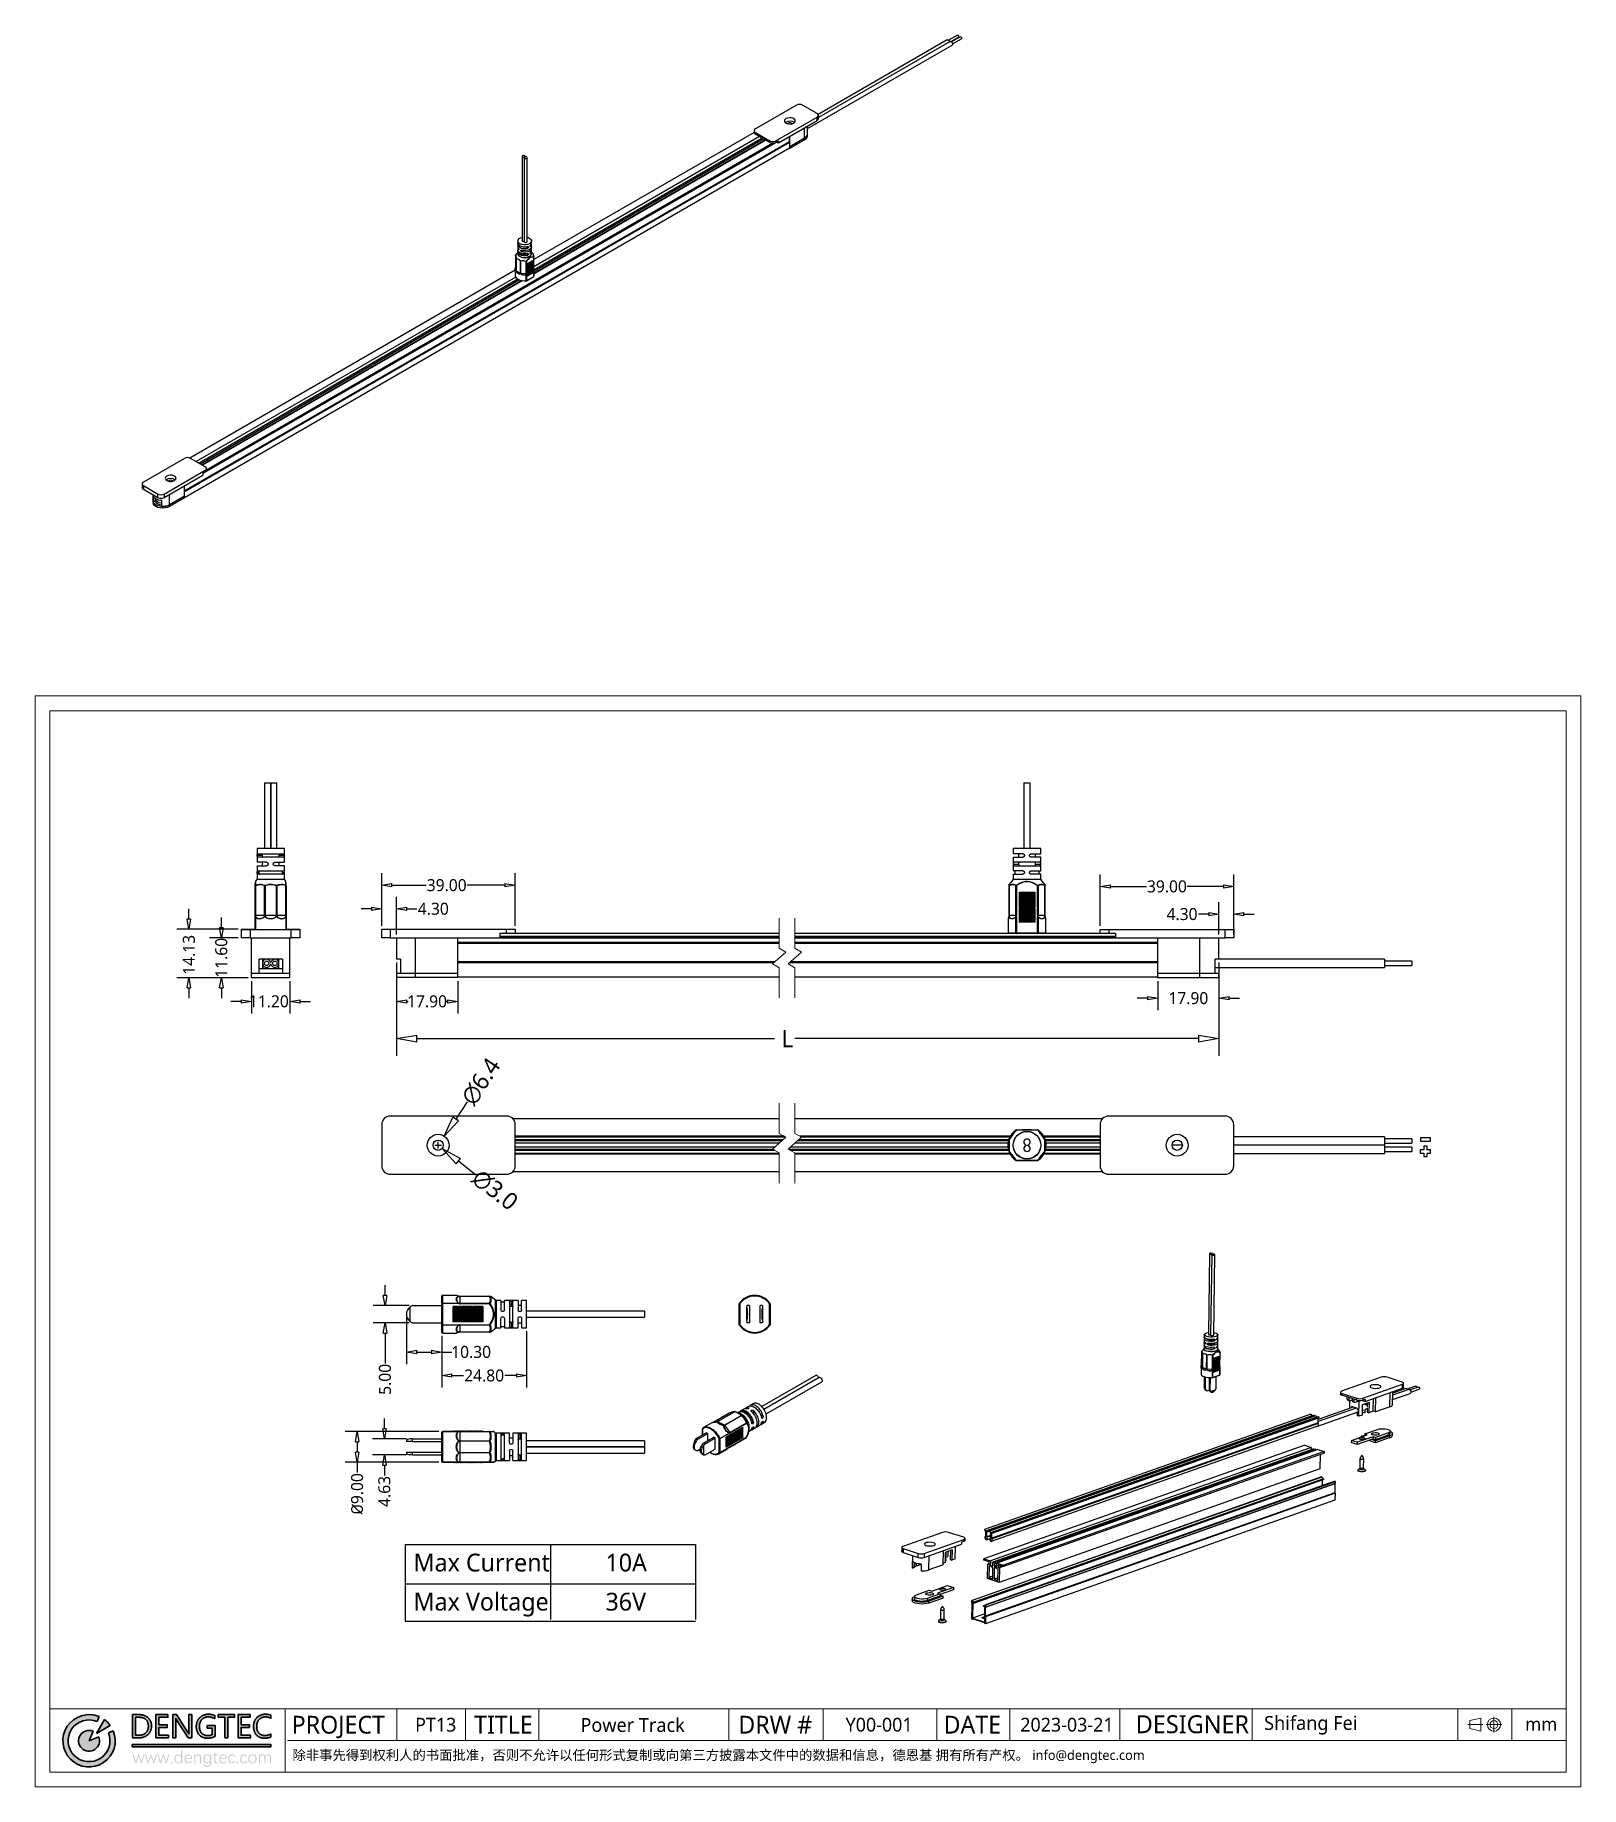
# Model space of a CAD drawing. Header units: millimetres. Extents: x 1020 to 1472, y -35 to 477.
import ezdxf

# ---------------------------------------------------------------- set-up
doc = ezdxf.new("R2010")
doc.units = ezdxf.units.MM
doc.layers.get('0').update_dxf_attribs({"color": 8, "lineweight": 30})
doc.layers.get('Defpoints').update_dxf_attribs({"color": 6, "lineweight": 9})
for name, color, linetype, lineweight in [('Cable', 140, 'Continuous', 30), ('Dimension', 136, 'Continuous', 9), ('SolidLine', 7, 'Continuous', 30)]:
    doc.layers.add(name, color=color, linetype=linetype, lineweight=lineweight)
doc.styles.get("Standard").update_dxf_attribs({"font": ''})
doc.styles.add('微软雅黑-Light', font='')
doc.styles.get('Standard').set_extended_font_data('Microsoft YaHei Light')
doc.styles.get('微软雅黑-Light').set_extended_font_data('Microsoft YaHei Light')
doc.dimstyles.new('DENGTEC', dxfattribs={"dimtxt": 3.5, "dimasz": 3, "dimexe": 3.5, "dimexo": 1, "dimgap": 0.5, "dimtad": 0, "dimzin": 0, "dimdsep": 46, "dimtxsty": 'Standard', "dimblk": 'CLOSEDBLANK', "dimcen": 1, "dimadec": 0, "dimazin": 3, "dimtfac": 1, "dimtofl": 0, "dimtmove": 0, "dimatfit": 3, "dimldrblk": 'CLOSEDBLANK', "dimfxl": 1, "dimtolj": 1, "dimtzin": 0, "dimarcsym": 0})
doc.dimstyles.new('DENGTECx1.5', dxfattribs={"dimtxt": 5, "dimasz": 6, "dimexe": 5, "dimexo": 1, "dimgap": 0.5, "dimtad": 0, "dimdec": 1, "dimzin": 0, "dimdsep": 46, "dimtxsty": 'Standard', "dimblk": 'CLOSEDBLANK', "dimcen": 1, "dimadec": 0, "dimazin": 3, "dimtfac": 1, "dimtdec": 1, "dimtofl": 0, "dimtmove": 0, "dimatfit": 3, "dimldrblk": 'CLOSEDBLANK', "dimfxl": 1, "dimtolj": 1, "dimtzin": 0, "dimarcsym": 0})

msp = doc.modelspace()

# ---------------------------------------------------------------- texts
at = {"layer": 'Defpoints', "style": '微软雅黑-Light'}
for s, height, p in [('PROJECT', 5.1933, (1095.049, -19.481)), ('TITLE', 5.1933, (1148.309, -19.481)), ('DRW #', 5.1933, (1225.478, -19.481)), ('DATE', 5.1933, (1285.415, -19.481)), ('DESIGNER', 5.2452, (1341.535, -19.369))]:
    msp.add_text(s, height=height, dxfattribs=at).set_placement(p)
for s, insert, char_height, width, attachment_point in [('PT13', (1131.085, -14.873), 4.0095, 14.99226, 1), ('Power Track', (1194.607, -17), 4.05, 60.21772, 5), ('Y00-001', (1256.792, -14.873), 4.0095, 25.25771, 1), ('2023-03-21', (1307.799, -14.873), 4.0095, 25.55911, 1), ('Shifang Fei', (1392.636, -17.055), 4.04959, 30.59969, 5), ('mm', (1455.24, -14.788), 3.8568, 8.92692, 1), ('除非事先得到权利人的书面批准，否则不允许以任何形式复制或向第三方披露本文件中的数据和信息，德恩基 拥有所有产权。 info@dengtec.com', (1095.282, -26.228), 2.854, 372.68416, 4)]:
    msp.add_mtext(s, dxfattribs=dict(at, insert=insert, char_height=char_height, width=width, attachment_point=attachment_point))
at = {"layer": 'Dimension', "lineweight": -3, "style": '微软雅黑-Light'}
for s, height, p in [('Max Current', 5.20426, (1130.626, 27.863)), ('10A', 5.2043, (1186.681, 27.863)), ('Max Voltage', 5.20426, (1130.626, 16.445)), ('36V', 5.2043, (1186.681, 16.445))]:
    msp.add_text(s, height=height, dxfattribs=at).set_placement(p)

# ---------------------------------------------------------------- blocks, each defined once
blk = doc.blocks.new('_ClosedBlank')
at = {"color": 0, "linetype": 'ByBlock', "lineweight": -2}
for p, q in [((-1, 0.167), (0, 0)), ((-1, 0.167), (-1, -0.167)), ((0, 0), (-1, -0.167))]:
    blk.add_line(p, q, dxfattribs=at)
blk = doc.blocks.new('*D10')
at = {"layer": 'Defpoints', "color": 0, "lineweight": -3}
for p in [(1129.55, 66.56), (1122.12, 61.93), (1129.55, 61.93)]:
    blk.add_point(p, dxfattribs=at)
at = {"layer": 'Dimension', "color": 0, "lineweight": -2}
for p, q in [((1122.12, 69.56), (1122.12, 72.56)), ((1128.55, 66.56), (1118.62, 66.56)), ((1128.55, 61.93), (1118.62, 61.93)), ((1122.12, 58.93), (1122.12, 55.93))]:
    blk.add_line(p, q, dxfattribs=at)
at = {"layer": 'Dimension', "color": 0, "lineweight": -2, "xscale": 3, "yscale": 3, "zscale": 3}
for p, rotation in [((1122.12, 66.56), 270), ((1122.12, 61.93), 90)]:
    blk.add_blockref('_ClosedBlank', p, dxfattribs=dict(at, rotation=rotation))
at = {"layer": 'Dimension', "color": 0, "lineweight": -3, "insert": (1122.12, 51.24), "char_height": 3.5, "attachment_point": 5, "rotation": 90}
blk.add_mtext('\\A1;4.63', dxfattribs=at)
blk = doc.blocks.new('*D11')
at = {"layer": 'Defpoints', "color": 0, "lineweight": -3}
for p in [(1128.55, 103), (1138.85, 97.7), (1138.85, 91.95)]:
    blk.add_point(p, dxfattribs=at)
at = {"layer": 'Dimension', "color": 0, "lineweight": -2}
for p, q in [((1128.55, 102), (1128.55, 88.45)), ((1138.85, 96.7), (1138.85, 88.45)), ((1131.55, 91.95), (1135.85, 91.95)), ((1138.85, 91.95), (1141.85, 91.95))]:
    blk.add_line(p, q, dxfattribs=at)
at = {"layer": 'Dimension', "color": 0, "lineweight": -2, "xscale": 3, "yscale": 3, "zscale": 3, "rotation": 180}
blk.add_blockref('_ClosedBlank', (1128.55, 91.95), dxfattribs=at)
at = {"layer": 'Dimension', "color": 0, "lineweight": -2, "xscale": 3, "yscale": 3, "zscale": 3}
blk.add_blockref('_ClosedBlank', (1138.85, 91.95), dxfattribs=at)
at = {"layer": 'Dimension', "color": 0, "lineweight": -3, "insert": (1147.44, 91.95), "char_height": 3.5, "attachment_point": 5}
blk.add_mtext('\\A1;10.30', dxfattribs=at)
blk = doc.blocks.new('*D12')
at = {"layer": 'Defpoints', "color": 0, "lineweight": -3}
for p in [(1138.85, 97.7), (1163.65, 99), (1163.65, 85.06)]:
    blk.add_point(p, dxfattribs=at)
at = {"layer": 'Dimension', "color": 0, "lineweight": -2}
for p, q in [((1163.65, 98), (1163.65, 81.56)), ((1138.85, 96.7), (1138.85, 81.56)), ((1141.85, 85.06), (1145.24, 85.06)), ((1160.65, 85.06), (1157.26, 85.06))]:
    blk.add_line(p, q, dxfattribs=at)
at = {"layer": 'Dimension', "color": 0, "lineweight": -2, "xscale": 3, "yscale": 3, "zscale": 3, "rotation": 180}
blk.add_blockref('_ClosedBlank', (1138.85, 85.06), dxfattribs=at)
at = {"layer": 'Dimension', "color": 0, "lineweight": -2, "xscale": 3, "yscale": 3, "zscale": 3}
blk.add_blockref('_ClosedBlank', (1163.65, 85.06), dxfattribs=at)
at = {"layer": 'Dimension', "color": 0, "lineweight": -3, "insert": (1151.25, 85.06), "char_height": 3.5, "attachment_point": 5}
blk.add_mtext('\\A1;24.80', dxfattribs=at)
blk = doc.blocks.new('*D13')
at = {"layer": 'Defpoints', "color": 0, "lineweight": -3}
for p in [(1122.3, 105.5), (1130.35, 105.5), (1130.35, 100.5)]:
    blk.add_point(p, dxfattribs=at)
at = {"layer": 'Dimension', "color": 0, "lineweight": -2}
for p, q in [((1122.3, 108.5), (1122.3, 111.5)), ((1129.35, 105.5), (1118.8, 105.5)), ((1129.35, 100.5), (1118.8, 100.5)), ((1122.3, 97.5), (1122.3, 88.57))]:
    blk.add_line(p, q, dxfattribs=at)
at = {"layer": 'Dimension', "color": 0, "lineweight": -2, "xscale": 3, "yscale": 3, "zscale": 3}
for p, rotation in [((1122.3, 105.5), 270), ((1122.3, 100.5), 90)]:
    blk.add_blockref('_ClosedBlank', p, dxfattribs=dict(at, rotation=rotation))
at = {"layer": 'Dimension', "color": 0, "lineweight": -3, "insert": (1122.3, 83.97), "char_height": 3.5, "attachment_point": 5, "rotation": 90}
blk.add_mtext('\\A1;5.00', dxfattribs=at)
blk = doc.blocks.new('*D14')
at = {"layer": 'Defpoints', "color": 0, "lineweight": -3}
for p in [(1139.05, 68.75), (1114.16, 59.75), (1139.05, 59.75)]:
    blk.add_point(p, dxfattribs=at)
at = {"layer": 'Dimension', "color": 0, "lineweight": -2}
for p, q in [((1138.05, 68.75), (1110.66, 68.75)), ((1114.16, 65.75), (1114.16, 62.75)), ((1138.05, 59.75), (1110.66, 59.75)), ((1114.16, 59.75), (1114.16, 56.75))]:
    blk.add_line(p, q, dxfattribs=at)
at = {"layer": 'Dimension', "color": 0, "lineweight": -2, "xscale": 3, "yscale": 3, "zscale": 3}
for p, rotation in [((1114.16, 68.75), 90), ((1114.16, 59.75), 270)]:
    blk.add_blockref('_ClosedBlank', p, dxfattribs=dict(at, rotation=rotation))
at = {"layer": 'Dimension', "color": 0, "lineweight": -3, "insert": (1114.16, 50.54), "char_height": 3.5, "attachment_point": 5, "rotation": 90}
blk.add_mtext('\\A1;{\\fISOCPEUR|b0|i0|c134|p34;%%C}9.00', dxfattribs=at)
blk = doc.blocks.new('*D16')
at = {"layer": 'Defpoints', "color": 0, "lineweight": -3}
for p in [(1083.32, 201.26), (1094.52, 201.26), (1094.52, 194.33)]:
    blk.add_point(p, dxfattribs=at)
at = {"layer": 'Dimension', "color": 0, "lineweight": -2}
for p, q in [((1083.32, 200.26), (1083.32, 190.83)), ((1094.52, 200.26), (1094.52, 190.83)), ((1080.32, 194.33), (1077.32, 194.33)), ((1097.52, 194.33), (1100.52, 194.33))]:
    blk.add_line(p, q, dxfattribs=at)
at = {"layer": 'Dimension', "color": 0, "lineweight": -2, "xscale": 3, "yscale": 3, "zscale": 3}
blk.add_blockref('_ClosedBlank', (1083.32, 194.33), dxfattribs=at)
at = {"layer": 'Dimension', "color": 0, "lineweight": -2, "xscale": 3, "yscale": 3, "zscale": 3, "rotation": 180}
blk.add_blockref('_ClosedBlank', (1094.52, 194.33), dxfattribs=at)
at = {"layer": 'Dimension', "color": 0, "lineweight": -3, "insert": (1088.37, 194.33), "char_height": 3.5, "attachment_point": 5}
blk.add_mtext('\\A1;11.20', dxfattribs=at)
blk = doc.blocks.new('*D17')
at = {"layer": 'Defpoints', "color": 0, "lineweight": -3}
for p in [(1065.04, 215.39), (1080.42, 215.39), (1083.32, 201.26)]:
    blk.add_point(p, dxfattribs=at)
at = {"layer": 'Dimension', "color": 0, "lineweight": -2}
for p, q in [((1065.04, 218.39), (1065.04, 221.39)), ((1079.42, 215.39), (1061.54, 215.39)), ((1082.32, 201.26), (1061.54, 201.26)), ((1065.04, 198.26), (1065.04, 195.26))]:
    blk.add_line(p, q, dxfattribs=at)
at = {"layer": 'Dimension', "color": 0, "lineweight": -2, "xscale": 3, "yscale": 3, "zscale": 3}
for p, rotation in [((1065.04, 215.39), 270), ((1065.04, 201.26), 90)]:
    blk.add_blockref('_ClosedBlank', p, dxfattribs=dict(at, rotation=rotation))
at = {"layer": 'Dimension', "color": 0, "lineweight": -3, "insert": (1065.04, 207.94), "char_height": 3.5, "attachment_point": 5, "rotation": 90}
blk.add_mtext('\\A1;14.13', dxfattribs=at)
blk = doc.blocks.new('*D18')
at = {"layer": 'Defpoints', "color": 0, "lineweight": -3}
for p in [(1074.5, 212.86), (1080.42, 212.86), (1083.32, 201.26)]:
    blk.add_point(p, dxfattribs=at)
at = {"layer": 'Dimension', "color": 0, "lineweight": -2}
for p, q in [((1074.5, 215.86), (1074.5, 218.86)), ((1079.42, 212.86), (1071, 212.86)), ((1082.32, 201.26), (1071, 201.26)), ((1074.5, 198.26), (1074.5, 195.26))]:
    blk.add_line(p, q, dxfattribs=at)
at = {"layer": 'Dimension', "color": 0, "lineweight": -2, "xscale": 3, "yscale": 3, "zscale": 3}
for p, rotation in [((1074.5, 212.86), 270), ((1074.5, 201.26), 90)]:
    blk.add_blockref('_ClosedBlank', p, dxfattribs=dict(at, rotation=rotation))
at = {"layer": 'Dimension', "color": 0, "lineweight": -3, "insert": (1074.5, 207.05), "char_height": 3.5, "attachment_point": 5, "rotation": 90}
blk.add_mtext('\\A1;11.60', dxfattribs=at)
blk = doc.blocks.new('*D19')
at = {"layer": 'Defpoints', "color": 0, "lineweight": -3}
for p in [(1125.62, 206.69), (1365.83, 206.69), (1365.83, 183.47)]:
    blk.add_point(p, dxfattribs=at)
at = {"layer": 'Dimension', "color": 0, "lineweight": -2}
for p, q in [((1125.62, 205.69), (1125.62, 178.47)), ((1365.83, 205.69), (1365.83, 178.47)), ((1131.62, 183.47), (1236, 183.47)), ((1359.83, 183.47), (1241.95, 183.47))]:
    blk.add_line(p, q, dxfattribs=at)
at = {"layer": 'Dimension', "color": 0, "lineweight": -2, "xscale": 6, "yscale": 6, "zscale": 6, "rotation": 180}
blk.add_blockref('_ClosedBlank', (1125.62, 183.47), dxfattribs=at)
at = {"layer": 'Dimension', "color": 0, "lineweight": -2, "xscale": 6, "yscale": 6, "zscale": 6}
blk.add_blockref('_ClosedBlank', (1365.83, 183.47), dxfattribs=at)
at = {"layer": 'Dimension', "color": 0, "lineweight": -3, "insert": (1238.98, 183.47), "char_height": 5, "attachment_point": 5}
blk.add_mtext('\\A1; L', dxfattribs=at)
blk = doc.blocks.new('*D20')
at = {"layer": 'Defpoints', "color": 0, "lineweight": -3}
for p in [(1125.62, 201.29), (1143.52, 201.29), (1125.62, 194.33)]:
    blk.add_point(p, dxfattribs=at)
at = {"layer": 'Dimension', "color": 0, "lineweight": -2}
for p, q in [((1125.62, 200.29), (1125.62, 190.83)), ((1143.52, 200.29), (1143.52, 190.83)), ((1128.62, 194.33), (1129.02, 194.33)), ((1140.52, 194.33), (1140.12, 194.33))]:
    blk.add_line(p, q, dxfattribs=at)
at = {"layer": 'Dimension', "color": 0, "lineweight": -2, "xscale": 3, "yscale": 3, "zscale": 3, "rotation": 180}
blk.add_blockref('_ClosedBlank', (1125.62, 194.33), dxfattribs=at)
at = {"layer": 'Dimension', "color": 0, "lineweight": -2, "xscale": 3, "yscale": 3, "zscale": 3}
blk.add_blockref('_ClosedBlank', (1143.52, 194.33), dxfattribs=at)
at = {"layer": 'Dimension', "color": 0, "lineweight": -3, "insert": (1134.57, 194.33), "char_height": 3.5, "attachment_point": 5}
blk.add_mtext('\\A1;17.90', dxfattribs=at)
blk = doc.blocks.new('*D21')
at = {"layer": 'Defpoints', "color": 0, "lineweight": -3}
for p in [(1160.32, 228.26), (1121.32, 215.39), (1160.32, 215.39)]:
    blk.add_point(p, dxfattribs=at)
at = {"layer": 'Dimension', "color": 0, "lineweight": -2}
for p, q in [((1121.32, 216.39), (1121.32, 231.76)), ((1160.32, 216.39), (1160.32, 231.76)), ((1124.32, 228.26), (1134.36, 228.26)), ((1157.32, 228.26), (1146.26, 228.26))]:
    blk.add_line(p, q, dxfattribs=at)
at = {"layer": 'Dimension', "color": 0, "lineweight": -2, "xscale": 3, "yscale": 3, "zscale": 3, "rotation": 180}
blk.add_blockref('_ClosedBlank', (1121.32, 228.26), dxfattribs=at)
at = {"layer": 'Dimension', "color": 0, "lineweight": -2, "xscale": 3, "yscale": 3, "zscale": 3}
blk.add_blockref('_ClosedBlank', (1160.32, 228.26), dxfattribs=at)
at = {"layer": 'Dimension', "color": 0, "lineweight": -3, "insert": (1140.31, 228.26), "char_height": 3.5, "attachment_point": 5}
blk.add_mtext('\\A1;39.00', dxfattribs=at)
blk = doc.blocks.new('*D22')
at = {"layer": 'Defpoints', "color": 0, "lineweight": -3}
for p in [(1125.62, 221.37), (1121.32, 215.39), (1125.62, 212.89)]:
    blk.add_point(p, dxfattribs=at)
at = {"layer": 'Dimension', "color": 0, "lineweight": -2}
for p, q in [((1118.32, 221.37), (1115.32, 221.37)), ((1121.32, 216.39), (1121.32, 224.87)), ((1125.62, 213.89), (1125.62, 224.87)), ((1128.62, 221.37), (1131.62, 221.37))]:
    blk.add_line(p, q, dxfattribs=at)
at = {"layer": 'Dimension', "color": 0, "lineweight": -2, "xscale": 3, "yscale": 3, "zscale": 3}
blk.add_blockref('_ClosedBlank', (1121.32, 221.37), dxfattribs=at)
at = {"layer": 'Dimension', "color": 0, "lineweight": -2, "xscale": 3, "yscale": 3, "zscale": 3, "rotation": 180}
blk.add_blockref('_ClosedBlank', (1125.62, 221.37), dxfattribs=at)
at = {"layer": 'Dimension', "color": 0, "lineweight": -3, "insert": (1136.4, 221.37), "char_height": 3.5, "attachment_point": 5}
blk.add_mtext('\\A1;4.30', dxfattribs=at)
blk = doc.blocks.new('*D23')
at = {"layer": 'Defpoints', "color": 0, "lineweight": -3}
for p in [(1331.13, 227.89), (1331.13, 215.36), (1370.13, 215.36)]:
    blk.add_point(p, dxfattribs=at)
at = {"layer": 'Dimension', "color": 0, "lineweight": -2}
for p, q in [((1331.13, 216.36), (1331.13, 231.39)), ((1370.13, 216.36), (1370.13, 231.39)), ((1334.13, 227.89), (1344.68, 227.89)), ((1367.13, 227.89), (1356.58, 227.89))]:
    blk.add_line(p, q, dxfattribs=at)
at = {"layer": 'Dimension', "color": 0, "lineweight": -2, "xscale": 3, "yscale": 3, "zscale": 3, "rotation": 180}
blk.add_blockref('_ClosedBlank', (1331.13, 227.89), dxfattribs=at)
at = {"layer": 'Dimension', "color": 0, "lineweight": -2, "xscale": 3, "yscale": 3, "zscale": 3}
blk.add_blockref('_ClosedBlank', (1370.13, 227.89), dxfattribs=at)
at = {"layer": 'Dimension', "color": 0, "lineweight": -3, "insert": (1350.63, 227.89), "char_height": 3.5, "attachment_point": 5}
blk.add_mtext('\\A1;39.00', dxfattribs=at)
blk = doc.blocks.new('*D24')
at = {"layer": 'Defpoints', "color": 0, "lineweight": -3}
for p in [(1365.83, 219.81), (1365.83, 212.86), (1370.13, 212.86)]:
    blk.add_point(p, dxfattribs=at)
at = {"layer": 'Dimension', "color": 0, "lineweight": -2}
for p, q in [((1365.83, 213.86), (1365.83, 223.31)), ((1370.13, 213.86), (1370.13, 223.31)), ((1362.83, 219.81), (1359.83, 219.81)), ((1373.13, 219.81), (1376.13, 219.81))]:
    blk.add_line(p, q, dxfattribs=at)
at = {"layer": 'Dimension', "color": 0, "lineweight": -2, "xscale": 3, "yscale": 3, "zscale": 3}
blk.add_blockref('_ClosedBlank', (1365.83, 219.81), dxfattribs=at)
at = {"layer": 'Dimension', "color": 0, "lineweight": -2, "xscale": 3, "yscale": 3, "zscale": 3, "rotation": 180}
blk.add_blockref('_ClosedBlank', (1370.13, 219.81), dxfattribs=at)
at = {"layer": 'Dimension', "color": 0, "lineweight": -3, "insert": (1355.05, 219.81), "char_height": 3.5, "attachment_point": 5}
blk.add_mtext('\\A1;4.30', dxfattribs=at)
blk = doc.blocks.new('*D25')
at = {"layer": 'Defpoints', "color": 0, "lineweight": -3}
for p in [(1347.93, 201.26), (1365.83, 201.26), (1365.83, 195.27)]:
    blk.add_point(p, dxfattribs=at)
at = {"layer": 'Dimension', "color": 0, "lineweight": -2}
for p, q in [((1347.93, 200.26), (1347.93, 191.77)), ((1365.83, 200.26), (1365.83, 191.77)), ((1344.93, 195.27), (1341.93, 195.27)), ((1368.83, 195.27), (1371.83, 195.27))]:
    blk.add_line(p, q, dxfattribs=at)
at = {"layer": 'Dimension', "color": 0, "lineweight": -2, "xscale": 3, "yscale": 3, "zscale": 3}
blk.add_blockref('_ClosedBlank', (1347.93, 195.27), dxfattribs=at)
at = {"layer": 'Dimension', "color": 0, "lineweight": -2, "xscale": 3, "yscale": 3, "zscale": 3, "rotation": 180}
blk.add_blockref('_ClosedBlank', (1365.83, 195.27), dxfattribs=at)
at = {"layer": 'Dimension', "color": 0, "lineweight": -3, "insert": (1356.88, 195.27), "char_height": 3.5, "attachment_point": 5}
blk.add_mtext('\\A1;17.90', dxfattribs=at)
blk = doc.blocks.new('*D26')
at = {"layer": 'Defpoints', "color": 0, "lineweight": -3}
for p in [(1139.6, 154.99), (1136.04, 149.68)]:
    blk.add_point(p, dxfattribs=at)
at = {"layer": 'Dimension', "color": 0, "lineweight": -2}
for p, q in [((1146.29, 164.96), (1142.95, 159.97)), ((1136.82, 152.34), (1138.82, 152.34)), ((1137.82, 151.34), (1137.82, 153.34))]:
    blk.add_line(p, q, dxfattribs=at)
at = {"layer": 'Dimension', "color": 0, "lineweight": -2, "xscale": 6, "yscale": 6, "zscale": 6, "rotation": 236.1175199398716}
blk.add_blockref('_ClosedBlank', (1139.6, 154.99), dxfattribs=at)
at = {"layer": 'Dimension', "color": 0, "lineweight": -3, "insert": (1150.32, 170.95), "char_height": 5, "attachment_point": 5, "rotation": 56.1175}
blk.add_mtext('\\A1;∅6.4', dxfattribs=at)
blk = doc.blocks.new('*D27')
at = {"layer": 'Defpoints', "color": 0, "lineweight": -3}
for p in [(1136.64, 153.27), (1139, 151.41)]:
    blk.add_point(p, dxfattribs=at)
at = {"layer": 'Dimension', "color": 0, "lineweight": -2}
for p, q in [((1136.82, 152.34), (1138.82, 152.34)), ((1137.82, 151.34), (1137.82, 153.34)), ((1148.86, 143.64), (1143.71, 147.7))]:
    blk.add_line(p, q, dxfattribs=at)
at = {"layer": 'Dimension', "color": 0, "lineweight": -2, "xscale": 6, "yscale": 6, "zscale": 6, "rotation": 141.7727748041446}
blk.add_blockref('_ClosedBlank', (1139, 151.41), dxfattribs=at)
at = {"layer": 'Dimension', "color": 0, "lineweight": -3, "insert": (1154.41, 139.27), "char_height": 5, "attachment_point": 5, "rotation": 321.7728}
blk.add_mtext('\\A1;∅3.0', dxfattribs=at)
blk = doc.blocks.new('LOGO_EN')
at = {"layer": 'Cable'}
h = blk.add_hatch(color=136, dxfattribs=at)
h.dxf.hatch_style = 1
h.paths.add_polyline_path([(8.97, 6.5, 0.079193), (6.5, 8.97), (3.13, 3.13)], flags=17)
h.paths.add_polyline_path([(1.7, 4.1, 5.027339), (4.1, 1.7), (0, 0)], flags=17)
h.paths.add_polyline_path([(4.24, 10.24, 5.027339), (10.24, 4.24), (8.19, 3.39, -5.027339), (3.39, 8.19)])
h = blk.add_hatch(color=136, dxfattribs=at)
h.dxf.hatch_style = 1
h.paths.add_polyline_path([(76.72, 1.5), (76.89, 1.57), (77.05, 1.65), (77.05, 2.87), (76.9, 2.78), (76.72, 2.69), (76.55, 2.61), (76.36, 2.53), (76.18, 2.46), (75.98, 2.4), (75.79, 2.35), (75.59, 2.31), (75.38, 2.27), (75.17, 2.25), (74.96, 2.23), (74.74, 2.21), (74.51, 2.21), (74.31, 2.21), (74.1, 2.23), (73.89, 2.26), (73.68, 2.29), (73.49, 2.34), (73.29, 2.4), (73.11, 2.47), (72.93, 2.55), (72.76, 2.64), (72.59, 2.74), (72.43, 2.85), (72.28, 2.97), (72.13, 3.11), (71.99, 3.25), (71.87, 3.38), (71.76, 3.53), (71.65, 3.68), (71.55, 3.85), (71.46, 4.01), (71.37, 4.19), (71.3, 4.37), (71.24, 4.56), (71.18, 4.75), (71.13, 4.95), (71.09, 5.16), (71.06, 5.37), (71.04, 5.59), (71.03, 5.82), (71.02, 6.05), (71.03, 6.24), (71.04, 6.47), (71.06, 6.69), (71.08, 6.9), (71.12, 7.11), (71.16, 7.31), (71.22, 7.51), (71.27, 7.7), (71.34, 7.89), (71.42, 8.07), (71.51, 8.24), (71.6, 8.41), (71.7, 8.57), (71.81, 8.72), (71.93, 8.87), (72.06, 9.01), (72.16, 9.11), (72.3, 9.25), (72.46, 9.38), (72.62, 9.49), (72.78, 9.6), (72.95, 9.7), (73.13, 9.78), (73.31, 9.86), (73.5, 9.92), (73.69, 9.98), (73.89, 10.02), (74.09, 10.06), (74.3, 10.08), (74.51, 10.1), (74.73, 10.1), (74.89, 10.1), (75.1, 10.09), (75.31, 10.07), (75.52, 10.04), (75.72, 10.01), (75.92, 9.97), (76.11, 9.91), (76.31, 9.85), (76.5, 9.78), (76.69, 9.7), (76.87, 9.61), (77.05, 9.52), (77.05, 10.85), (76.97, 10.88), (76.8, 10.94), (76.63, 11), (76.45, 11.05), (76.26, 11.1), (76.06, 11.14), (75.85, 11.17), (75.64, 11.2), (75.43, 11.22), (75.2, 11.24), (74.96, 11.24), (74.72, 11.25), (74.56, 11.24), (74.35, 11.24), (74.13, 11.22), (73.92, 11.19), (73.72, 11.16), (73.52, 11.12), (73.32, 11.08), (73.13, 11.02), (72.94, 10.96), (72.75, 10.9), (72.57, 10.82), (72.39, 10.73), (72.22, 10.64), (72.05, 10.55), (71.88, 10.44), (71.72, 10.33), (71.56, 10.21), (71.41, 10.08), (71.26, 9.94), (71.11, 9.8), (71.03, 9.71), (70.9, 9.57), (70.78, 9.42), (70.66, 9.26), (70.55, 9.1), (70.44, 8.94), (70.35, 8.77), (70.26, 8.6), (70.17, 8.43), (70.1, 8.25), (70.03, 8.06), (69.96, 7.87), (69.91, 7.68), (69.86, 7.48), (69.81, 7.28), (69.77, 7.07), (69.74, 6.86), (69.72, 6.65), (69.7, 6.43), (69.69, 6.2), (69.69, 5.98), (69.69, 5.75), (69.71, 5.52), (69.72, 5.3), (69.75, 5.09), (69.78, 4.88), (69.82, 4.67), (69.86, 4.47), (69.91, 4.27), (69.97, 4.08), (70.04, 3.89), (70.11, 3.71), (70.19, 3.53), (70.28, 3.36), (70.38, 3.19), (70.48, 3.03), (70.59, 2.87), (70.7, 2.72), (70.82, 2.57), (70.95, 2.43), (71.02, 2.36), (71.16, 2.22), (71.31, 2.09), (71.46, 1.97), (71.62, 1.85), (71.78, 1.75), (71.94, 1.65), (72.12, 1.56), (72.29, 1.47), (72.47, 1.4), (72.66, 1.33), (72.85, 1.27), (73.05, 1.22), (73.25, 1.18), (73.46, 1.14), (73.67, 1.12), (73.88, 1.1), (74.1, 1.09), (74.33, 1.08), (74.48, 1.08), (74.71, 1.09), (74.94, 1.1), (75.16, 1.12), (75.38, 1.15), (75.59, 1.18), (75.79, 1.22), (75.99, 1.26), (76.18, 1.31), (76.37, 1.37), (76.55, 1.43)])
h.paths.add_polyline_path([(68.24, 11.08), (63.18, 11.08), (63.18, 1.25), (68.47, 1.25), (68.47, 2.37), (64.45, 2.37), (64.45, 5.68), (67.97, 5.68), (67.97, 6.8), (64.45, 6.8), (64.45, 9.95), (68.24, 9.95)])
h.paths.add_polyline_path([(61.67, 11.08), (54.74, 11.08), (54.74, 9.95), (57.56, 9.95), (57.56, 1.25), (58.83, 1.25), (58.83, 9.95), (61.67, 9.95)])
h.paths.add_polyline_path([(53.14, 1.73), (53.32, 1.82), (53.5, 1.92), (53.5, 6.43), (50.09, 6.43), (50.09, 5.3), (52.22, 5.3), (52.22, 2.64), (52.12, 2.59), (51.95, 2.51), (51.77, 2.44), (51.59, 2.38), (51.39, 2.33), (51.19, 2.29), (50.98, 2.25), (50.77, 2.23), (50.54, 2.21), (50.31, 2.21), (50.27, 2.21), (50.05, 2.22), (49.83, 2.23), (49.62, 2.26), (49.41, 2.3), (49.21, 2.35), (49.02, 2.41), (48.84, 2.47), (48.66, 2.55), (48.49, 2.64), (48.32, 2.74), (48.16, 2.85), (48.01, 2.97), (47.86, 3.1), (47.73, 3.24), (47.69, 3.27), (47.57, 3.41), (47.46, 3.56), (47.36, 3.72), (47.27, 3.88), (47.18, 4.04), (47.1, 4.22), (47.03, 4.4), (46.97, 4.59), (46.91, 4.79), (46.87, 4.99), (46.83, 5.2), (46.8, 5.42), (46.78, 5.65), (46.77, 5.88), (46.77, 6.12), (46.77, 6.23), (46.78, 6.46), (46.79, 6.68), (46.82, 6.89), (46.86, 7.1), (46.9, 7.31), (46.95, 7.5), (47.01, 7.69), (47.08, 7.88), (47.16, 8.06), (47.24, 8.23), (47.34, 8.4), (47.44, 8.56), (47.56, 8.72), (47.68, 8.87), (47.81, 9.01), (47.89, 9.09), (48.04, 9.23), (48.19, 9.37), (48.35, 9.48), (48.52, 9.59), (48.68, 9.69), (48.86, 9.78), (49.04, 9.86), (49.23, 9.92), (49.42, 9.98), (49.61, 10.03), (49.82, 10.06), (50.02, 10.09), (50.24, 10.11), (50.45, 10.11), (50.53, 10.11), (50.75, 10.1), (50.97, 10.09), (51.19, 10.07), (51.4, 10.04), (51.61, 10.01), (51.81, 9.97), (52, 9.92), (52.2, 9.86), (52.39, 9.79), (52.57, 9.72), (52.75, 9.65), (52.93, 9.56), (53.1, 9.47), (53.26, 9.37), (53.26, 10.74), (53.2, 10.77), (53.03, 10.84), (52.86, 10.9), (52.68, 10.96), (52.49, 11.02), (52.3, 11.06), (52.1, 11.11), (51.9, 11.14), (51.69, 11.18), (51.48, 11.2), (51.26, 11.22), (51.03, 11.24), (50.8, 11.24), (50.57, 11.25), (50.54, 11.25), (50.31, 11.24), (50.1, 11.23), (49.88, 11.21), (49.67, 11.19), (49.47, 11.15), (49.27, 11.11), (49.07, 11.06), (48.88, 11.01), (48.69, 10.94), (48.5, 10.87), (48.32, 10.8), (48.15, 10.71), (47.97, 10.62), (47.8, 10.52), (47.64, 10.42), (47.48, 10.3), (47.32, 10.18), (47.17, 10.06), (47.02, 9.92), (46.87, 9.78), (46.83, 9.74), (46.7, 9.59), (46.57, 9.44), (46.45, 9.28), (46.33, 9.12), (46.22, 8.96), (46.12, 8.79), (46.03, 8.62), (45.94, 8.45), (45.86, 8.27), (45.78, 8.08), (45.72, 7.9), (45.66, 7.7), (45.61, 7.51), (45.56, 7.31), (45.52, 7.11), (45.49, 6.9), (45.47, 6.69), (45.45, 6.47), (45.44, 6.26), (45.43, 6.03), (45.44, 5.95), (45.44, 5.72), (45.45, 5.5), (45.47, 5.28), (45.5, 5.07), (45.53, 4.86), (45.58, 4.65), (45.62, 4.45), (45.68, 4.26), (45.74, 4.07), (45.81, 3.88), (45.88, 3.7), (45.97, 3.53), (46.06, 3.36), (46.15, 3.19), (46.26, 3.03), (46.37, 2.87), (46.48, 2.72), (46.61, 2.58), (46.74, 2.43), (46.85, 2.33), (46.99, 2.19), (47.14, 2.07), (47.29, 1.95), (47.45, 1.84), (47.62, 1.73), (47.78, 1.64), (47.96, 1.55), (48.13, 1.47), (48.32, 1.39), (48.5, 1.33), (48.7, 1.27), (48.89, 1.22), (49.1, 1.18), (49.3, 1.14), (49.51, 1.12), (49.73, 1.1), (49.95, 1.09), (50.18, 1.08), (50.36, 1.08), (50.57, 1.09), (50.79, 1.1), (51, 1.12), (51.21, 1.15), (51.41, 1.18), (51.62, 1.22), (51.82, 1.26), (52.01, 1.31), (52.21, 1.37), (52.4, 1.43), (52.59, 1.5), (52.78, 1.57), (52.96, 1.65)])
h.paths.add_polyline_path([(42.07, 3.31), (41.91, 3.56), (37.1, 11.08), (35.5, 11.08), (35.5, 1.25), (36.76, 1.25), (36.76, 8.16), (36.76, 8.35), (36.76, 8.63), (36.75, 8.88), (36.75, 9.09), (36.74, 9.27), (36.72, 9.42), (36.71, 9.54), (36.75, 9.54), (36.79, 9.45), (36.87, 9.27), (36.97, 9.08), (37.08, 8.9), (42.03, 1.25), (43.53, 1.25), (43.53, 11.08), (42.27, 11.08), (42.27, 4.32), (42.28, 4.06), (42.28, 3.8), (42.29, 3.57), (42.3, 3.36), (42.31, 3.18), (42.32, 3.02), (42.34, 2.88), (42.31, 2.88), (42.27, 2.96), (42.19, 3.11)])
h.paths.add_polyline_path([(33.42, 11.08), (28.36, 11.08), (28.36, 1.25), (33.65, 1.25), (33.65, 2.37), (29.63, 2.37), (29.63, 5.68), (33.15, 5.68), (33.15, 6.8), (29.63, 6.8), (29.63, 9.95), (33.42, 9.95)])
h.paths.add_polyline_path([(24.53, 2.25), (24.69, 2.37), (24.84, 2.49), (24.98, 2.62), (25, 2.64), (25.14, 2.78), (25.28, 2.92), (25.41, 3.07), (25.53, 3.22), (25.64, 3.38), (25.75, 3.54), (25.85, 3.71), (25.94, 3.88), (26.02, 4.06), (26.1, 4.24), (26.17, 4.42), (26.23, 4.61), (26.28, 4.8), (26.33, 5), (26.37, 5.21), (26.41, 5.41), (26.43, 5.63), (26.45, 5.84), (26.46, 6.06), (26.46, 6.29), (26.46, 6.37), (26.46, 6.59), (26.44, 6.81), (26.42, 7.02), (26.39, 7.23), (26.35, 7.43), (26.3, 7.63), (26.25, 7.83), (26.19, 8.01), (26.12, 8.2), (26.04, 8.38), (25.95, 8.55), (25.86, 8.72), (25.76, 8.89), (25.65, 9.05), (25.53, 9.2), (25.41, 9.36), (25.27, 9.5), (25.13, 9.64), (24.98, 9.78), (24.87, 9.88), (24.71, 10), (24.55, 10.12), (24.39, 10.23), (24.22, 10.33), (24.05, 10.43), (23.88, 10.52), (23.7, 10.6), (23.52, 10.68), (23.33, 10.75), (23.15, 10.81), (22.95, 10.87), (22.75, 10.92), (22.55, 10.96), (22.35, 11), (22.14, 11.03), (21.93, 11.05), (21.71, 11.07), (21.49, 11.08), (21.27, 11.08), (18.46, 11.08), (18.46, 1.25), (21.17, 1.25), (21.27, 1.25), (21.49, 1.25), (21.71, 1.27), (21.93, 1.28), (22.14, 1.31), (22.35, 1.34), (22.55, 1.38), (22.75, 1.43), (22.95, 1.48), (23.14, 1.54), (23.33, 1.61), (23.51, 1.68), (23.69, 1.76), (23.87, 1.84), (24.04, 1.93), (24.21, 2.03), (24.37, 2.14)])
h.paths.add_polyline_path([(21.22, 9.95), (21.44, 9.95), (21.66, 9.93), (21.88, 9.92), (22.1, 9.89), (22.31, 9.85), (22.51, 9.8), (22.7, 9.75), (22.89, 9.69), (23.08, 9.62), (23.25, 9.54), (23.43, 9.45), (23.59, 9.36), (23.75, 9.26), (23.9, 9.14), (24.05, 9.02), (24.08, 9), (24.22, 8.87), (24.34, 8.74), (24.46, 8.59), (24.57, 8.44), (24.66, 8.28), (24.75, 8.12), (24.83, 7.94), (24.9, 7.76), (24.96, 7.57), (25.01, 7.37), (25.06, 7.16), (25.09, 6.95), (25.11, 6.72), (25.13, 6.49), (25.13, 6.26), (25.13, 6.15), (25.12, 5.92), (25.11, 5.69), (25.08, 5.47), (25.04, 5.26), (25, 5.06), (24.95, 4.86), (24.89, 4.67), (24.82, 4.49), (24.74, 4.31), (24.65, 4.14), (24.56, 3.98), (24.45, 3.82), (24.34, 3.67), (24.22, 3.53), (24.08, 3.39), (23.99, 3.31), (23.85, 3.19), (23.71, 3.08), (23.55, 2.97), (23.39, 2.87), (23.22, 2.79), (23.04, 2.71), (22.86, 2.64), (22.67, 2.57), (22.47, 2.52), (22.27, 2.47), (22.06, 2.44), (21.85, 2.41), (21.62, 2.39), (21.39, 2.37), (21.16, 2.37), (19.73, 2.37), (19.73, 9.95)], flags=16)
blk.add_hatch(color=136, dxfattribs=at).paths.add_polyline_path([(18.29, -2.5), (77.06, -2.5), (77.06, -1.63), (18.29, -1.63)])
h = blk.add_hatch(color=136, dxfattribs=at)
h.dxf.hatch_style = 1
h.paths.add_polyline_path([(73.59, -5.73), (73.5, -5.73), (73.16, -5.79), (72.87, -5.92), (72.81, -5.96), (73.45, -6.11), (73.54, -6.12), (73.87, -6.21), (74.1, -6.41), (74.21, -6.62), (74.68, -6.57), (74.67, -6.52), (74.54, -6.2), (74.33, -5.96), (74.25, -5.9), (73.95, -5.77)])
h.paths.add_polyline_path([(75.92, -5.73), (75.63, -5.76), (75.33, -5.85), (75.07, -6.02), (74.87, -6.26), (74.7, -6.57), (74.68, -6.57), (74.21, -6.62), (74.28, -6.94), (74.3, -7.35), (74.3, -9.53), (74.76, -9.53), (74.76, -7.4), (74.79, -7.07), (74.88, -6.75), (75.04, -6.48), (75.17, -6.33), (75.44, -6.17), (75.78, -6.11), (76.81, -6.09), (76.59, -5.89), (76.29, -5.77)])
h.paths.add_polyline_path([(72.35, -5.8), (71.93, -5.8), (71.94, -5.97), (71.96, -6.33), (71.96, -6.64), (72.4, -6.52), (72.4, -6.49), (72.38, -6.15)])
h.paths.add_polyline_path([(72.81, -5.96), (72.59, -6.2), (72.41, -6.52), (72.4, -6.52), (71.96, -6.64), (71.96, -9.53), (72.43, -9.53), (72.43, -7.44), (72.43, -7.43), (72.46, -7.07), (72.55, -6.75), (72.71, -6.48), (72.84, -6.34), (73.12, -6.17), (73.45, -6.11)])
h.paths.add_polyline_path([(76.81, -6.09), (75.78, -6.11), (75.88, -6.12), (76.21, -6.2), (76.44, -6.4), (76.55, -6.62), (76.61, -6.94), (76.64, -7.35), (76.64, -9.53), (77.1, -9.53), (77.1, -7.24), (77.1, -7), (77.05, -6.63), (76.95, -6.33)])
h.paths.add_polyline_path([(69.21, -5.73), (69.07, -5.73), (68.72, -5.78), (68.4, -5.88), (68.13, -6.03), (69.22, -6.11), (69.31, -6.12), (69.66, -6.17), (69.95, -6.3), (70.18, -6.5), (70.29, -6.65), (70.41, -6.94), (70.48, -7.27), (70.51, -7.67), (70.49, -7.93), (70.44, -8.29), (70.33, -8.58), (70.17, -8.83), (70.11, -8.9), (69.85, -9.08), (69.55, -9.19), (69.18, -9.23), (70.29, -9.3), (70.52, -9.09), (70.63, -8.96), (70.79, -8.69), (70.9, -8.39), (70.97, -8.04), (70.99, -7.67), (70.99, -7.43), (70.94, -7.07), (70.85, -6.74), (70.71, -6.47), (70.54, -6.23), (70.46, -6.15), (70.21, -5.96), (69.92, -5.83), (69.59, -5.76)])
h.paths.add_polyline_path([(68.13, -6.03), (67.89, -6.24), (67.78, -6.38), (67.62, -6.64), (67.51, -6.95), (67.44, -7.29), (67.42, -7.67), (67.42, -7.88), (67.47, -8.24), (67.57, -8.56), (67.71, -8.84), (67.89, -9.08), (67.96, -9.16), (68.21, -9.36), (68.5, -9.5), (68.82, -9.58), (69.19, -9.61), (69.34, -9.6), (69.7, -9.56), (70.01, -9.45), (70.29, -9.3), (69.18, -9.23), (69.1, -9.22), (68.76, -9.17), (68.47, -9.03), (68.24, -8.81), (68.13, -8.67), (68.01, -8.38), (67.93, -8.05), (67.91, -7.67), (67.91, -7.42), (67.97, -7.06), (68.08, -6.76), (68.24, -6.52), (68.3, -6.45), (68.55, -6.26), (68.86, -6.15), (69.22, -6.11)])
h.paths.add_polyline_path([(65.58, -5.73), (65.25, -5.76), (64.93, -5.85), (64.66, -6.01), (65.58, -6.11), (65.88, -6.15), (66.16, -6.28), (66.32, -6.45), (66.45, -6.79), (66.93, -6.73), (66.87, -6.49), (66.72, -6.2), (66.5, -5.97), (66.28, -5.85), (65.96, -5.76)])
h.paths.add_polyline_path([(64.66, -6.01), (64.43, -6.24), (64.34, -6.36), (64.2, -6.63), (64.1, -6.94), (64.04, -7.29), (64.02, -7.69), (64.03, -7.88), (64.07, -8.25), (64.14, -8.59), (64.26, -8.87), (64.41, -9.12), (64.6, -9.31), (65.56, -9.23), (65.3, -9.2), (65.05, -9.11), (64.85, -8.95), (64.7, -8.73), (64.59, -8.44), (64.52, -8.09), (64.5, -7.67), (64.52, -7.27), (64.58, -6.92), (64.69, -6.63), (64.85, -6.41), (65.05, -6.25), (65.29, -6.15), (65.58, -6.11)])
h.paths.add_polyline_path([(66.47, -8.51), (66.46, -8.53), (66.36, -8.83), (66.17, -9.05), (65.9, -9.18), (65.56, -9.23), (64.6, -9.31), (64.87, -9.48), (65.18, -9.58), (65.54, -9.61), (65.91, -9.58), (66.23, -9.5), (66.48, -9.35), (66.69, -9.15), (66.83, -8.9), (66.93, -8.58)])
h.paths.add_polyline_path([(62.57, -9.53), (62.57, -8.9), (63.1, -8.9), (63.1, -9.53)])
h.paths.add_polyline_path([(60.54, -5.73), (60.21, -5.76), (59.89, -5.85), (59.62, -6.01), (60.54, -6.11), (60.84, -6.15), (61.12, -6.28), (61.28, -6.45), (61.4, -6.79), (61.89, -6.73), (61.83, -6.49), (61.68, -6.2), (61.46, -5.97), (61.23, -5.85), (60.91, -5.76)])
h.paths.add_polyline_path([(59.62, -6.01), (59.39, -6.24), (59.3, -6.36), (59.16, -6.63), (59.06, -6.94), (59, -7.29), (58.98, -7.69), (58.99, -7.88), (59.02, -8.25), (59.1, -8.59), (59.22, -8.87), (59.37, -9.12), (59.56, -9.31), (60.51, -9.23), (60.26, -9.2), (60.01, -9.11), (59.81, -8.95), (59.66, -8.73), (59.54, -8.44), (59.48, -8.09), (59.46, -7.67), (59.47, -7.27), (59.54, -6.92), (59.65, -6.63), (59.81, -6.41), (60.01, -6.25), (60.25, -6.15), (60.54, -6.11)])
h.paths.add_polyline_path([(61.42, -8.51), (61.42, -8.53), (61.32, -8.83), (61.13, -9.05), (60.86, -9.18), (60.51, -9.23), (59.56, -9.31), (59.83, -9.48), (60.14, -9.58), (60.5, -9.61), (60.51, -9.61), (60.87, -9.58), (61.18, -9.5), (61.44, -9.35), (61.65, -9.15), (61.79, -8.9), (61.89, -8.58)])
h.paths.add_polyline_path([(56.76, -5.73), (56.53, -5.74), (56.2, -5.81), (55.9, -5.95), (55.74, -6.06), (56.74, -6.11), (56.77, -6.11), (57.08, -6.16), (57.33, -6.26), (57.54, -6.44), (57.69, -6.68), (57.79, -7), (57.84, -7.38), (55.62, -7.38), (58.32, -7.46), (58.28, -7.08), (58.21, -6.75), (58.09, -6.46), (57.93, -6.22), (57.71, -6.01), (57.44, -5.86), (57.12, -5.76)])
h.paths.add_polyline_path([(55.74, -6.06), (55.51, -6.3), (55.33, -6.6), (55.31, -6.64), (55.21, -6.94), (55.15, -7.27), (55.13, -7.64), (55.14, -7.89), (55.18, -8.26), (55.26, -8.58), (55.39, -8.86), (55.55, -9.1), (55.58, -9.13), (55.81, -9.34), (56.08, -9.49), (56.41, -9.58), (56.77, -9.61), (57, -9.6), (57.34, -9.53), (57.63, -9.42), (57.81, -9.3), (56.79, -9.23), (56.45, -9.18), (56.16, -9.05), (55.92, -8.83), (55.85, -8.73), (55.72, -8.46), (55.64, -8.13), (55.61, -7.74), (58.33, -7.74), (58.33, -7.62), (58.32, -7.46), (55.62, -7.38), (55.62, -7.37), (55.67, -7), (55.78, -6.68), (55.94, -6.43), (56.1, -6.3), (56.39, -6.16), (56.74, -6.11)])
h.paths.add_polyline_path([(57.88, -8.56), (57.87, -8.58), (57.66, -8.87), (57.42, -9.07), (57.14, -9.18), (56.79, -9.23), (57.81, -9.3), (58.05, -9.07), (58.25, -8.76)], flags=17)
h.paths.add_polyline_path([(53.57, -4.94), (53.23, -4.94), (53.1, -5.8), (52.55, -5.8), (52.55, -6.19), (53.1, -6.19), (53.1, -8.74), (53.1, -8.76), (53.15, -9.12), (53.31, -9.38), (54.05, -9.22), (53.94, -9.21), (53.67, -9.07), (53.63, -9), (53.57, -8.66), (53.57, -6.19), (54.56, -6.19), (54.56, -5.8), (53.57, -5.8)])
h.paths.add_polyline_path([(54.6, -9.15), (54.37, -9.19), (54.05, -9.22), (53.31, -9.38), (53.57, -9.54), (53.92, -9.6), (54.27, -9.57), (54.6, -9.51)])
h.paths.add_polyline_path([(50.02, -5.73), (49.66, -5.76), (49.35, -5.86), (49.08, -6.02), (48.85, -6.25), (48.76, -6.36), (48.62, -6.63), (48.52, -6.94), (48.45, -7.29), (48.44, -7.68), (48.44, -7.84), (48.47, -8.21), (48.55, -8.54), (48.67, -8.83), (48.84, -9.08), (49.02, -9.28), (50.1, -9.21), (50.09, -9.21), (49.74, -9.16), (49.45, -9.03), (49.22, -8.81), (49.13, -8.69), (49.01, -8.41), (48.94, -8.07), (48.92, -7.68), (48.93, -7.44), (48.98, -7.07), (49.08, -6.77), (49.22, -6.52), (49.24, -6.5), (49.48, -6.28), (49.77, -6.16), (50.12, -6.11), (50.94, -6.02), (50.68, -5.86), (50.37, -5.76)])
h.paths.add_polyline_path([(51.8, -5.8), (51.36, -5.8), (51.33, -6.19), (51.32, -6.48), (51.31, -6.48), (51.01, -6.51), (51.1, -6.64), (51.22, -6.92), (51.29, -7.26), (51.32, -7.65), (51.31, -7.89), (51.25, -8.25), (51.15, -8.55), (51.01, -8.8), (51.32, -8.81), (51.32, -8.98), (51.31, -9.14), (51.31, -9.46), (51.31, -9.5), (51.27, -9.84), (51.17, -10.11), (51, -10.32), (50.77, -10.47), (50.47, -10.56), (50.11, -10.59), (51.12, -10.73), (51.35, -10.53), (51.48, -10.38), (51.64, -10.09), (51.74, -9.78), (51.77, -9.43), (51.77, -6.66), (51.78, -6.48), (51.78, -6.12)])
h.paths.add_polyline_path([(50.94, -6.02), (50.12, -6.11), (50.14, -6.11), (50.49, -6.16), (50.78, -6.3), (51.01, -6.51), (51.31, -6.48), (51.16, -6.25)], flags=17)
h.paths.add_polyline_path([(51.01, -8.8), (50.98, -8.83), (50.75, -9.04), (50.45, -9.17), (50.1, -9.21), (49.02, -9.28), (49.29, -9.45), (49.6, -9.56), (49.95, -9.59), (50.13, -9.58), (50.47, -9.52), (50.77, -9.4), (50.87, -9.33), (51.1, -9.11), (51.31, -8.81), (51.32, -8.81)])
h.paths.add_polyline_path([(49.04, -9.97), (48.58, -10.05), (48.58, -10.07), (48.69, -10.36), (48.86, -10.58), (49.09, -10.76), (49.37, -10.88), (49.71, -10.96), (50.1, -10.98), (50.14, -10.98), (50.52, -10.95), (50.84, -10.86), (51.12, -10.73), (50.11, -10.59), (50.04, -10.59), (49.66, -10.54), (49.38, -10.42), (49.17, -10.23)])
h.paths.add_polyline_path([(46.24, -5.73), (46.11, -5.73), (45.77, -5.79), (45.49, -5.92), (45.41, -5.98), (45.18, -6.21), (45, -6.52), (44.98, -6.52), (44.55, -6.64), (44.55, -9.53), (45.01, -9.53), (45.01, -7.49), (45.01, -7.42), (45.05, -7.06), (45.15, -6.75), (45.31, -6.49), (45.49, -6.31), (45.78, -6.16), (46.12, -6.11), (47.2, -6.1), (47.16, -6.06), (46.92, -5.88), (46.62, -5.77)])
h.paths.add_polyline_path([(44.93, -5.8), (44.52, -5.8), (44.52, -5.88), (44.54, -6.22), (44.54, -6.29), (44.55, -6.64), (44.98, -6.52)])
h.paths.add_polyline_path([(47.2, -6.1), (46.12, -6.11), (46.26, -6.12), (46.58, -6.21), (46.81, -6.41), (46.93, -6.63), (47.01, -6.95), (47.04, -7.35), (47.04, -9.53), (47.5, -9.53), (47.5, -7.24), (47.5, -7), (47.45, -6.64), (47.35, -6.34)])
h.paths.add_polyline_path([(42.08, -5.73), (41.85, -5.74), (41.52, -5.81), (41.23, -5.95), (41.06, -6.06), (42.06, -6.11), (42.09, -6.11), (42.4, -6.16), (42.66, -6.26), (42.86, -6.44), (43.02, -6.68), (43.12, -7), (43.16, -7.38), (40.94, -7.38), (43.65, -7.46), (43.61, -7.08), (43.53, -6.75), (43.41, -6.46), (43.25, -6.22), (43.04, -6.01), (42.77, -5.86), (42.45, -5.76)])
h.paths.add_polyline_path([(41.06, -6.06), (40.83, -6.3), (40.65, -6.6), (40.64, -6.64), (40.53, -6.94), (40.47, -7.27), (40.45, -7.64), (40.46, -7.89), (40.5, -8.26), (40.59, -8.58), (40.71, -8.86), (40.87, -9.1), (40.9, -9.13), (41.13, -9.34), (41.41, -9.49), (41.73, -9.58), (42.1, -9.61), (42.33, -9.6), (42.66, -9.53), (42.96, -9.42), (43.13, -9.3), (42.11, -9.23), (41.78, -9.18), (41.48, -9.05), (41.25, -8.83), (41.18, -8.73), (41.04, -8.46), (40.96, -8.13), (40.94, -7.74), (43.65, -7.74), (43.65, -7.62), (43.65, -7.46), (40.94, -7.38), (40.94, -7.37), (40.99, -7), (41.1, -6.68), (41.26, -6.43), (41.42, -6.3), (41.71, -6.16), (42.06, -6.11)])
h.paths.add_polyline_path([(43.2, -8.56), (43.19, -8.58), (42.99, -8.87), (42.75, -9.07), (42.46, -9.18), (42.11, -9.23), (43.13, -9.3), (43.37, -9.07), (43.57, -8.76)], flags=17)
h.paths.add_polyline_path([(39.48, -4.21), (39.01, -4.21), (39.01, -6.1), (39.03, -6.44), (39.01, -6.44), (38.72, -6.51), (38.81, -6.65), (38.93, -6.94), (39, -7.27), (39.02, -7.67), (39.01, -7.91), (38.96, -8.27), (38.86, -8.58), (38.71, -8.83), (39.03, -8.85), (39.03, -9.13), (39.06, -9.53), (39.51, -9.53), (39.5, -9.45), (39.48, -9.12), (39.48, -8.75)])
h.paths.add_polyline_path([(37.77, -5.73), (37.74, -5.73), (37.39, -5.77), (37.07, -5.87), (36.8, -6.03), (36.57, -6.26), (36.48, -6.38), (36.33, -6.65), (36.23, -6.95), (36.16, -7.3), (36.14, -7.68), (36.14, -7.87), (36.18, -8.24), (36.27, -8.57), (36.39, -8.86), (36.56, -9.1), (36.78, -9.32), (37.77, -9.23), (37.77, -9.23), (37.42, -9.18), (37.13, -9.04), (36.91, -8.82), (36.83, -8.68), (36.71, -8.4), (36.64, -8.06), (36.62, -7.67), (36.63, -7.45), (36.68, -7.09), (36.77, -6.78), (36.92, -6.52), (36.93, -6.5), (37.16, -6.29), (37.45, -6.16), (37.81, -6.11), (38.76, -6.09), (38.51, -5.9), (38.44, -5.86), (38.13, -5.76)])
h.paths.add_polyline_path([(38.76, -6.09), (37.81, -6.11), (37.84, -6.11), (38.2, -6.16), (38.49, -6.3), (38.72, -6.51), (39.01, -6.44), (38.97, -6.37)])
h.paths.add_polyline_path([(38.71, -8.83), (38.68, -8.87), (38.44, -9.07), (38.14, -9.18), (37.77, -9.23), (36.78, -9.32), (37.06, -9.48), (37.38, -9.58), (37.74, -9.61), (37.84, -9.61), (38.18, -9.55), (38.48, -9.43), (38.57, -9.38), (38.8, -9.16), (39.01, -8.85), (39.03, -8.85)])
h.paths.add_polyline_path([(34.69, -9.53), (34.69, -8.9), (35.22, -8.9), (35.22, -9.53)])
h.paths.add_polyline_path([(34.03, -5.8), (33.58, -5.8), (32.91, -8.11), (32.84, -8.36), (32.77, -8.65), (32.75, -8.72), (32.67, -9.07), (32.45, -9.53), (32.91, -9.53)])
h.paths.add_polyline_path([(31.7, -5.8), (31.5, -6.28), (31.53, -6.48), (31.61, -6.81), (31.72, -7.18), (32.45, -9.53), (32.67, -9.07), (32.67, -9.07), (32.6, -8.75), (32.51, -8.42), (32.4, -8.07)])
h.paths.add_polyline_path([(31.7, -5.8), (31.3, -5.8), (30.58, -8.08), (30.47, -8.45), (30.39, -8.7), (30.39, -8.73), (30.3, -9.07), (30.05, -9.53), (30.51, -9.53), (31.27, -7.16), (31.34, -6.92), (31.43, -6.58), (31.5, -6.28)])
h.paths.add_polyline_path([(29.43, -5.8), (28.98, -5.8), (30.05, -9.53), (30.3, -9.07), (30.26, -8.81), (30.18, -8.48), (30.08, -8.12)])
h.paths.add_polyline_path([(28.78, -5.8), (28.33, -5.8), (27.66, -8.11), (27.59, -8.36), (27.52, -8.65), (27.5, -8.72), (27.42, -9.07), (27.21, -9.53), (27.65, -9.53)])
h.paths.add_polyline_path([(26.45, -5.8), (26.25, -6.28), (26.28, -6.48), (26.36, -6.81), (26.47, -7.18), (27.21, -9.53), (27.42, -9.07), (27.42, -9.07), (27.35, -8.75), (27.26, -8.42), (27.16, -8.07)])
h.paths.add_polyline_path([(26.45, -5.8), (26.05, -5.8), (25.33, -8.08), (25.22, -8.45), (25.14, -8.7), (25.13, -8.73), (25.05, -9.07), (24.8, -9.53), (25.26, -9.53), (26.02, -7.16), (26.09, -6.92), (26.18, -6.58), (26.25, -6.28)])
h.paths.add_polyline_path([(24.18, -5.8), (23.73, -5.8), (24.8, -9.53), (25.05, -9.07), (25.01, -8.81), (24.93, -8.48), (24.83, -8.12)])
h.paths.add_polyline_path([(23.53, -5.8), (23.08, -5.8), (22.41, -8.11), (22.34, -8.36), (22.27, -8.65), (22.25, -8.72), (22.17, -9.07), (21.96, -9.53), (22.4, -9.53)])
h.paths.add_polyline_path([(21.2, -5.8), (21, -6.28), (21.03, -6.48), (21.11, -6.81), (21.22, -7.18), (21.96, -9.53), (22.17, -9.07), (22.17, -9.07), (22.1, -8.75), (22.01, -8.42), (21.91, -8.07)])
h.paths.add_polyline_path([(21.2, -5.8), (20.8, -5.8), (20.08, -8.08), (19.97, -8.45), (19.89, -8.7), (19.88, -8.73), (19.8, -9.07), (19.55, -9.53), (20.01, -9.53), (20.77, -7.16), (20.84, -6.92), (20.93, -6.58), (21, -6.28)])
h.paths.add_polyline_path([(18.93, -5.8), (18.48, -5.8), (19.55, -9.53), (19.8, -9.07), (19.76, -8.81), (19.68, -8.48), (19.58, -8.12)])
at = {"layer": 'Cable', "color": 136}
for p, q in [((6.5, 8.97), (3.13, 3.13)), ((3.39, 8.19), (4.24, 10.24)), ((1.7, 4.1), (0, 0)), ((0, 0), (4.1, 1.7)), ((3.13, 3.13), (8.97, 6.5)), ((10.24, 4.24), (8.19, 3.39))]:
    blk.add_line(p, q, dxfattribs=at)
for points in [[(24.53, 2.25), (24.69, 2.37), (24.84, 2.49), (24.98, 2.62), (25, 2.64), (25.14, 2.78), (25.28, 2.92), (25.41, 3.07), (25.53, 3.22), (25.64, 3.38), (25.75, 3.54), (25.85, 3.71), (25.94, 3.88), (26.02, 4.06), (26.1, 4.24), (26.17, 4.42), (26.23, 4.61), (26.28, 4.8), (26.33, 5), (26.37, 5.21), (26.41, 5.41), (26.43, 5.63), (26.45, 5.84), (26.46, 6.06), (26.46, 6.29), (26.46, 6.37), (26.46, 6.59), (26.44, 6.81), (26.42, 7.02), (26.39, 7.23), (26.35, 7.43), (26.3, 7.63), (26.25, 7.83), (26.19, 8.01), (26.12, 8.2), (26.04, 8.38), (25.95, 8.55), (25.86, 8.72), (25.76, 8.89), (25.65, 9.05), (25.53, 9.2), (25.41, 9.36), (25.27, 9.5), (25.13, 9.64), (24.98, 9.78), (24.87, 9.88), (24.71, 10), (24.55, 10.12), (24.39, 10.23), (24.22, 10.33), (24.05, 10.43), (23.88, 10.52), (23.7, 10.6), (23.52, 10.68), (23.33, 10.75), (23.15, 10.81), (22.95, 10.87), (22.75, 10.92), (22.55, 10.96), (22.35, 11), (22.14, 11.03), (21.93, 11.05), (21.71, 11.07), (21.49, 11.08), (21.27, 11.08), (18.46, 11.08), (18.46, 1.25), (21.17, 1.25), (21.27, 1.25), (21.49, 1.25), (21.71, 1.27), (21.93, 1.28), (22.14, 1.31), (22.35, 1.34), (22.55, 1.38), (22.75, 1.43), (22.95, 1.48), (23.14, 1.54), (23.33, 1.61), (23.51, 1.68), (23.69, 1.76), (23.87, 1.84), (24.04, 1.93), (24.21, 2.03), (24.37, 2.14)], [(21.22, 9.95), (21.44, 9.95), (21.66, 9.93), (21.88, 9.92), (22.1, 9.89), (22.31, 9.85), (22.51, 9.8), (22.7, 9.75), (22.89, 9.69), (23.08, 9.62), (23.25, 9.54), (23.43, 9.45), (23.59, 9.36), (23.75, 9.26), (23.9, 9.14), (24.05, 9.02), (24.08, 9), (24.22, 8.87), (24.34, 8.74), (24.46, 8.59), (24.57, 8.44), (24.66, 8.28), (24.75, 8.12), (24.83, 7.94), (24.9, 7.76), (24.96, 7.57), (25.01, 7.37), (25.06, 7.16), (25.09, 6.95), (25.11, 6.72), (25.13, 6.49), (25.13, 6.26), (25.13, 6.15), (25.12, 5.92), (25.11, 5.69), (25.08, 5.47), (25.04, 5.26), (25, 5.06), (24.95, 4.86), (24.89, 4.67), (24.82, 4.49), (24.74, 4.31), (24.65, 4.14), (24.56, 3.98), (24.45, 3.82), (24.34, 3.67), (24.22, 3.53), (24.08, 3.39), (23.99, 3.31), (23.85, 3.19), (23.71, 3.08), (23.55, 2.97), (23.39, 2.87), (23.22, 2.79), (23.04, 2.71), (22.86, 2.64), (22.67, 2.57), (22.47, 2.52), (22.27, 2.47), (22.06, 2.44), (21.85, 2.41), (21.62, 2.39), (21.39, 2.37), (21.16, 2.37), (19.73, 2.37), (19.73, 9.95)], [(33.42, 11.08), (28.36, 11.08), (28.36, 1.25), (33.65, 1.25), (33.65, 2.37), (29.63, 2.37), (29.63, 5.68), (33.15, 5.68), (33.15, 6.8), (29.63, 6.8), (29.63, 9.95), (33.42, 9.95)], [(42.07, 3.31), (41.91, 3.56), (37.1, 11.08), (35.5, 11.08), (35.5, 1.25), (36.76, 1.25), (36.76, 8.16), (36.76, 8.35), (36.76, 8.63), (36.75, 8.88), (36.75, 9.09), (36.74, 9.27), (36.72, 9.42), (36.71, 9.54), (36.75, 9.54), (36.79, 9.45), (36.87, 9.27), (36.97, 9.08), (37.08, 8.9), (42.03, 1.25), (43.53, 1.25), (43.53, 11.08), (42.27, 11.08), (42.27, 4.32), (42.28, 4.06), (42.28, 3.8), (42.29, 3.57), (42.3, 3.36), (42.31, 3.18), (42.32, 3.02), (42.34, 2.88), (42.31, 2.88), (42.27, 2.96), (42.19, 3.11)], [(53.14, 1.73), (53.32, 1.82), (53.5, 1.92), (53.5, 6.43), (50.09, 6.43), (50.09, 5.3), (52.22, 5.3), (52.22, 2.64), (52.12, 2.59), (51.95, 2.51), (51.77, 2.44), (51.59, 2.38), (51.39, 2.33), (51.19, 2.29), (50.98, 2.25), (50.77, 2.23), (50.54, 2.21), (50.31, 2.21), (50.27, 2.21), (50.05, 2.22), (49.83, 2.23), (49.62, 2.26), (49.41, 2.3), (49.21, 2.35), (49.02, 2.41), (48.84, 2.47), (48.66, 2.55), (48.49, 2.64), (48.32, 2.74), (48.16, 2.85), (48.01, 2.97), (47.86, 3.1), (47.73, 3.24), (47.69, 3.27), (47.57, 3.41), (47.46, 3.56), (47.36, 3.72), (47.27, 3.88), (47.18, 4.04), (47.1, 4.22), (47.03, 4.4), (46.97, 4.59), (46.91, 4.79), (46.87, 4.99), (46.83, 5.2), (46.8, 5.42), (46.78, 5.65), (46.77, 5.88), (46.77, 6.12), (46.77, 6.23), (46.78, 6.46), (46.79, 6.68), (46.82, 6.89), (46.86, 7.1), (46.9, 7.31), (46.95, 7.5), (47.01, 7.69), (47.08, 7.88), (47.16, 8.06), (47.24, 8.23), (47.34, 8.4), (47.44, 8.56), (47.56, 8.72), (47.68, 8.87), (47.81, 9.01), (47.89, 9.09), (48.04, 9.23), (48.19, 9.37), (48.35, 9.48), (48.52, 9.59), (48.68, 9.69), (48.86, 9.78), (49.04, 9.86), (49.23, 9.92), (49.42, 9.98), (49.61, 10.03), (49.82, 10.06), (50.02, 10.09), (50.24, 10.11), (50.45, 10.11), (50.53, 10.11), (50.75, 10.1), (50.97, 10.09), (51.19, 10.07), (51.4, 10.04), (51.61, 10.01), (51.81, 9.97), (52, 9.92), (52.2, 9.86), (52.39, 9.79), (52.57, 9.72), (52.75, 9.65), (52.93, 9.56), (53.1, 9.47), (53.26, 9.37), (53.26, 10.74), (53.2, 10.77), (53.03, 10.84), (52.86, 10.9), (52.68, 10.96), (52.49, 11.02), (52.3, 11.06), (52.1, 11.11), (51.9, 11.14), (51.69, 11.18), (51.48, 11.2), (51.26, 11.22), (51.03, 11.24), (50.8, 11.24), (50.57, 11.25), (50.54, 11.25), (50.31, 11.24), (50.1, 11.23), (49.88, 11.21), (49.67, 11.19), (49.47, 11.15), (49.27, 11.11), (49.07, 11.06), (48.88, 11.01), (48.69, 10.94), (48.5, 10.87), (48.32, 10.8), (48.15, 10.71), (47.97, 10.62), (47.8, 10.52), (47.64, 10.42), (47.48, 10.3), (47.32, 10.18), (47.17, 10.06), (47.02, 9.92), (46.87, 9.78), (46.83, 9.74), (46.7, 9.59), (46.57, 9.44), (46.45, 9.28), (46.33, 9.12), (46.22, 8.96), (46.12, 8.79), (46.03, 8.62), (45.94, 8.45), (45.86, 8.27), (45.78, 8.08), (45.72, 7.9), (45.66, 7.7), (45.61, 7.51), (45.56, 7.31), (45.52, 7.11), (45.49, 6.9), (45.47, 6.69), (45.45, 6.47), (45.44, 6.26), (45.43, 6.03), (45.44, 5.95), (45.44, 5.72), (45.45, 5.5), (45.47, 5.28), (45.5, 5.07), (45.53, 4.86), (45.58, 4.65), (45.62, 4.45), (45.68, 4.26), (45.74, 4.07), (45.81, 3.88), (45.88, 3.7), (45.97, 3.53), (46.06, 3.36), (46.15, 3.19), (46.26, 3.03), (46.37, 2.87), (46.48, 2.72), (46.61, 2.58), (46.74, 2.43), (46.85, 2.33), (46.99, 2.19), (47.14, 2.07), (47.29, 1.95), (47.45, 1.84), (47.62, 1.73), (47.78, 1.64), (47.96, 1.55), (48.13, 1.47), (48.32, 1.39), (48.5, 1.33), (48.7, 1.27), (48.89, 1.22), (49.1, 1.18), (49.3, 1.14), (49.51, 1.12), (49.73, 1.1), (49.95, 1.09), (50.18, 1.08), (50.36, 1.08), (50.57, 1.09), (50.79, 1.1), (51, 1.12), (51.21, 1.15), (51.41, 1.18), (51.62, 1.22), (51.82, 1.26), (52.01, 1.31), (52.21, 1.37), (52.4, 1.43), (52.59, 1.5), (52.78, 1.57), (52.96, 1.65)], [(61.67, 11.08), (54.74, 11.08), (54.74, 9.95), (57.56, 9.95), (57.56, 1.25), (58.83, 1.25), (58.83, 9.95), (61.67, 9.95)], [(68.24, 11.08), (63.18, 11.08), (63.18, 1.25), (68.47, 1.25), (68.47, 2.37), (64.45, 2.37), (64.45, 5.68), (67.97, 5.68), (67.97, 6.8), (64.45, 6.8), (64.45, 9.95), (68.24, 9.95)], [(76.72, 1.5), (76.89, 1.57), (77.05, 1.65), (77.05, 2.87), (76.9, 2.78), (76.72, 2.69), (76.55, 2.61), (76.36, 2.53), (76.18, 2.46), (75.98, 2.4), (75.79, 2.35), (75.59, 2.31), (75.38, 2.27), (75.17, 2.25), (74.96, 2.23), (74.74, 2.21), (74.51, 2.21), (74.31, 2.21), (74.1, 2.23), (73.89, 2.26), (73.68, 2.29), (73.49, 2.34), (73.29, 2.4), (73.11, 2.47), (72.93, 2.55), (72.76, 2.64), (72.59, 2.74), (72.43, 2.85), (72.28, 2.97), (72.13, 3.11), (71.99, 3.25), (71.87, 3.38), (71.76, 3.53), (71.65, 3.68), (71.55, 3.85), (71.46, 4.01), (71.37, 4.19), (71.3, 4.37), (71.24, 4.56), (71.18, 4.75), (71.13, 4.95), (71.09, 5.16), (71.06, 5.37), (71.04, 5.59), (71.03, 5.82), (71.02, 6.05), (71.03, 6.24), (71.04, 6.47), (71.06, 6.69), (71.08, 6.9), (71.12, 7.11), (71.16, 7.31), (71.22, 7.51), (71.27, 7.7), (71.34, 7.89), (71.42, 8.07), (71.51, 8.24), (71.6, 8.41), (71.7, 8.57), (71.81, 8.72), (71.93, 8.87), (72.06, 9.01), (72.16, 9.11), (72.3, 9.25), (72.46, 9.38), (72.62, 9.49), (72.78, 9.6), (72.95, 9.7), (73.13, 9.78), (73.31, 9.86), (73.5, 9.92), (73.69, 9.98), (73.89, 10.02), (74.09, 10.06), (74.3, 10.08), (74.51, 10.1), (74.73, 10.1), (74.89, 10.1), (75.1, 10.09), (75.31, 10.07), (75.52, 10.04), (75.72, 10.01), (75.92, 9.97), (76.11, 9.91), (76.31, 9.85), (76.5, 9.78), (76.69, 9.7), (76.87, 9.61), (77.05, 9.52), (77.05, 10.85), (76.97, 10.88), (76.8, 10.94), (76.63, 11), (76.45, 11.05), (76.26, 11.1), (76.06, 11.14), (75.85, 11.17), (75.64, 11.2), (75.43, 11.22), (75.2, 11.24), (74.96, 11.24), (74.72, 11.25), (74.56, 11.24), (74.35, 11.24), (74.13, 11.22), (73.92, 11.19), (73.72, 11.16), (73.52, 11.12), (73.32, 11.08), (73.13, 11.02), (72.94, 10.96), (72.75, 10.9), (72.57, 10.82), (72.39, 10.73), (72.22, 10.64), (72.05, 10.55), (71.88, 10.44), (71.72, 10.33), (71.56, 10.21), (71.41, 10.08), (71.26, 9.94), (71.11, 9.8), (71.03, 9.71), (70.9, 9.57), (70.78, 9.42), (70.66, 9.26), (70.55, 9.1), (70.44, 8.94), (70.35, 8.77), (70.26, 8.6), (70.17, 8.43), (70.1, 8.25), (70.03, 8.06), (69.96, 7.87), (69.91, 7.68), (69.86, 7.48), (69.81, 7.28), (69.77, 7.07), (69.74, 6.86), (69.72, 6.65), (69.7, 6.43), (69.69, 6.2), (69.69, 5.98), (69.69, 5.75), (69.71, 5.52), (69.72, 5.3), (69.75, 5.09), (69.78, 4.88), (69.82, 4.67), (69.86, 4.47), (69.91, 4.27), (69.97, 4.08), (70.04, 3.89), (70.11, 3.71), (70.19, 3.53), (70.28, 3.36), (70.38, 3.19), (70.48, 3.03), (70.59, 2.87), (70.7, 2.72), (70.82, 2.57), (70.95, 2.43), (71.02, 2.36), (71.16, 2.22), (71.31, 2.09), (71.46, 1.97), (71.62, 1.85), (71.78, 1.75), (71.94, 1.65), (72.12, 1.56), (72.29, 1.47), (72.47, 1.4), (72.66, 1.33), (72.85, 1.27), (73.05, 1.22), (73.25, 1.18), (73.46, 1.14), (73.67, 1.12), (73.88, 1.1), (74.1, 1.09), (74.33, 1.08), (74.48, 1.08), (74.71, 1.09), (74.94, 1.1), (75.16, 1.12), (75.38, 1.15), (75.59, 1.18), (75.79, 1.22), (75.99, 1.26), (76.18, 1.31), (76.37, 1.37), (76.55, 1.43)], [(18.29, -2.5), (77.06, -2.5), (77.06, -1.63), (18.29, -1.63)]]:
    blk.add_lwpolyline(points, close=True, dxfattribs=at)
for radius, start, end in [(11.08, 67.5, 22.5), (8.87, 67.5, 22.5), (11.08, 35.9441, 54.0559), (4.43, 67.5, 22.5)]:
    blk.add_arc((0, 0), radius, start, end, dxfattribs=at)

# ---------------------------------------------------------------- dimensions: what is measured, and where the dimension line sits
at = {"layer": 'Dimension', "lineweight": -3}
for base, p1, p2, picture, middle in [((1160.32, 228.262), (1121.32, 215.391), (1160.32, 215.391), '*D21', (1140.31, 228.262)), ((1331.129, 227.894), (1370.129, 215.358), (1331.129, 215.358), '*D23', (1350.629, 227.894)), ((1125.62, 221.366), (1121.32, 215.391), (1125.62, 212.891), '*D22', (1136.399, 221.366)), ((1094.522, 194.328), (1083.322, 201.258), (1094.522, 201.258), '*D16', (1088.372, 194.328)), ((1125.62, 194.328), (1143.52, 201.291), (1125.62, 201.291), '*D20', (1134.57, 194.328))]:
    dim = msp.add_linear_dim(base=base, p1=p1, p2=p2, dimstyle='DENGTEC', dxfattribs=at)
    dim.commit()
    dim.dimension.update_dxf_attribs({"geometry": picture, "text_midpoint": middle, "dimtype": 160})
for base, p1, p2, picture, middle in [((1065.036, 215.391), (1083.322, 201.258), (1080.422, 215.391), '*D17', (1065.036, 207.935)), ((1074.497, 212.858), (1083.322, 201.258), (1080.422, 212.858), '*D18', (1074.497, 207.055)), ((1122.297, 105.496), (1130.35, 100.496), (1130.35, 105.496), '*D13', (1122.297, 83.969))]:
    dim = msp.add_linear_dim(base=base, p1=p1, p2=p2, angle=90, dimstyle='DENGTEC', dxfattribs=at)
    dim.commit()
    dim.dimension.update_dxf_attribs({"geometry": picture, "text_midpoint": middle, "dimtype": 160})
for base, p1, p2, picture, middle in [((1365.829, 219.81), (1370.129, 212.858), (1365.829, 212.858), '*D24', (1355.049, 219.81)), ((1365.829, 195.265), (1347.929, 201.258), (1365.829, 201.258), '*D25', (1356.879, 195.265)), ((1138.85, 91.95), (1128.55, 102.996), (1138.85, 97.696), '*D11', (1147.44, 91.95)), ((1163.65, 85.063), (1138.85, 97.696), (1163.65, 98.996), '*D12', (1151.25, 85.063))]:
    dim = msp.add_linear_dim(base=base, p1=p1, p2=p2, dimstyle='DENGTEC', dxfattribs=at)
    dim.commit()
    dim.dimension.update_dxf_attribs({"geometry": picture, "text_midpoint": middle})
dim = msp.add_linear_dim(base=(1365.829, 183.471), p1=(1125.62, 206.691), p2=(1365.829, 206.691), text=' L', dimstyle='DENGTECx1.5', dxfattribs=at)
dim.commit()
dim.dimension.update_dxf_attribs({"geometry": '*D19', "text_midpoint": (1238.979, 183.471), "dimtype": 160})
dim = msp.add_diameter_dim_2p(p1=(1136.036, 149.681), p2=(1139.604, 154.994), dimstyle='DENGTECx1.5', dxfattribs=at)
dim.commit()
dim.dimension.update_dxf_attribs({"geometry": '*D26', "text_midpoint": (1150.32, 170.952)})
dim = msp.add_diameter_dim_2p(p1=(1136.641, 153.265), p2=(1138.998, 151.409), dimstyle='DENGTECx1.5', dxfattribs=at)
dim.commit()
dim.dimension.update_dxf_attribs({"geometry": '*D27', "text_midpoint": (1154.409, 139.27), "dimtype": 163})
dim = msp.add_linear_dim(base=(1122.123, 61.93), p1=(1129.55, 66.56), p2=(1129.55, 61.93), angle=90, dimstyle='DENGTEC', dxfattribs=at)
dim.commit()
dim.dimension.update_dxf_attribs({"geometry": '*D10', "text_midpoint": (1122.123, 51.239)})
dim = msp.add_linear_dim(base=(1114.162, 59.745), p1=(1139.05, 68.745), p2=(1139.05, 59.745), angle=90, text='{\\fISOCPEUR|b0|i0|c134|p34;%%C}<>', dimstyle='DENGTEC', dxfattribs=at)
dim.commit()
dim.dimension.update_dxf_attribs({"geometry": '*D14', "text_midpoint": (1114.162, 50.544)})

# ---------------------------------------------------------------- linework, layer by layer
at = {"color": 7, "linetype": 'Continuous', "lineweight": 25}
for p, q in [((1289.425, 476.514), (1286.848, 475.026)), ((1287.492, 474.647), (1289.75, 475.951)), ((1290.274, 476.023), (1287.698, 474.536)), ((1245.648, 449.193), (1287.908, 473.589)), ((1286.459, 475.119), (1248.75, 453.35)), ((1287.308, 474.628), (1248.835, 452.419)), ((1288.023, 473.973), (1290.599, 475.46)), ((1242.459, 456.047), (1230.438, 449.107)), ((1248.469, 453.598), (1244.227, 456.047)), ((1236.449, 445.638), (1248.469, 452.577)), ((1237.156, 445.025), (1248.469, 451.556)), ((1239.383, 451.087), (1239.181, 450.944)), ((1239.984, 450.74), (1239.836, 450.618)), ((1248.469, 451.556), (1248.469, 452.577)), ((1248.835, 452.067), (1248.835, 453.087)), ((1240.338, 445.355), (1063.702, 343.385)), ((1240.444, 445.171), (1063.702, 343.14)), ((1236.89, 445.341), (1069.076, 348.464)), ((1230.072, 448.1), (1165.775, 410.982)), ((1231.64, 446.903), (1165.775, 408.88)), ((1232.436, 446.444), (1165.822, 407.988)), ((1232.453, 446.433), (1165.822, 407.968)), ((1232.878, 446.189), (1165.822, 407.478)), ((1233.32, 445.933), (1165.822, 406.968)), ((1233.479, 445.842), (1165.822, 406.784)), ((1230.072, 448.597), (1230.072, 448.107)), ((1230.438, 448.087), (1234.681, 445.638)), ((1230.438, 448.087), (1230.438, 447.597)), ((1234.681, 445.148), (1230.438, 447.597)), ((1234.681, 445.148), (1234.681, 445.638)), ((1236.449, 445.638), (1236.449, 445.148)), ((1237.156, 445.556), (1236.449, 445.148)), ((1236.749, 445.26), (1237.156, 445.025)), ((1236.89, 445.403), (1236.89, 445.341)), ((1237.156, 445.556), (1237.156, 445.025)), ((1240.338, 446.862), (1240.338, 445.355)), ((1240.338, 445.355), (1240.444, 445.171)), ((1240.444, 445.171), (1240.444, 443.456)), ((1240.479, 443.881), (1240.479, 446.944)), ((1244.828, 446.392), (1240.479, 443.881)), ((1244.828, 445.902), (1240.479, 443.392)), ((1244.828, 445.902), (1244.828, 446.392)), ((1245.648, 447.535), (1245.648, 449.928)), ((1245.648, 447.045), (1245.648, 447.535)), ((1240.444, 443.456), (1063.702, 341.426)), ((1235.552, 444.936), (1070.15, 349.451)), ((1162.299, 441.066), (1162.299, 416.569)), ((1162.945, 440.693), (1162.945, 416.197)), ((1162.964, 440.837), (1162.999, 440.817)), ((1162.964, 440.837), (1162.964, 440.768)), ((1163.18, 440.921), (1163.145, 440.942)), ((1163.199, 440.927), (1163.199, 441.066)), ((1163.845, 416.197), (1163.845, 440.693)), ((1240.479, 443.392), (1240.405, 443.434)), ((1240.479, 443.881), (1240.444, 443.902)), ((1240.479, 443.392), (1240.479, 443.881)), ((1161.072, 416.383), (1161.072, 415.771)), ((1161.072, 415.362), (1161.072, 414.75)), ((1165.072, 415.771), (1165.072, 416.383)), ((1165.072, 414.75), (1165.072, 415.362)), ((1160.369, 412.207), (1160.369, 408.689)), ((1160.37, 412.199), (1160.37, 408.681)), ((1160.61, 407.742), (1160.61, 411.255)), ((1160.639, 411.223), (1160.639, 407.71)), ((1161.072, 414.342), (1161.072, 413.729)), ((1161.072, 413.321), (1161.072, 412.738)), ((1161.813, 407.032), (1161.813, 410.545)), ((1161.869, 410.528), (1161.869, 407.015)), ((1163.495, 406.877), (1163.495, 410.395)), ((1163.581, 410.411), (1163.581, 406.893)), ((1163.973, 412.29), (1163.805, 412.388)), ((1163.868, 409.798), (1165.459, 410.717)), ((1163.868, 409.635), (1165.459, 410.553)), ((1163.868, 409.471), (1165.459, 410.39)), ((1163.868, 409.308), (1165.459, 410.227)), ((1163.868, 409.145), (1165.459, 410.063)), ((1163.868, 408.982), (1165.459, 409.9)), ((1163.868, 409.68), (1163.868, 409.798)), ((1163.868, 408.818), (1165.459, 409.737)), ((1163.868, 409.516), (1163.868, 409.635)), ((1163.868, 408.655), (1165.459, 409.573)), ((1163.868, 409.353), (1163.868, 409.471)), ((1163.868, 408.492), (1165.459, 409.41)), ((1163.868, 409.19), (1163.868, 409.308)), ((1163.892, 409.682), (1165.483, 410.6)), ((1163.892, 409.518), (1165.483, 410.437)), ((1163.892, 409.355), (1165.483, 410.273)), ((1163.892, 409.192), (1165.483, 410.11)), ((1163.892, 409.028), (1165.483, 409.947)), ((1163.892, 408.865), (1165.483, 409.783)), ((1163.892, 408.702), (1165.483, 409.62)), ((1163.892, 408.538), (1165.483, 409.457)), ((1163.892, 408.375), (1165.483, 409.294)), ((1164.196, 412.57), (1164.034, 412.664)), ((1165.072, 413.729), (1165.072, 414.342)), ((1165.072, 412.738), (1165.072, 413.321)), ((1165.194, 412.988), (1165.072, 413.085)), ((1165.503, 412.708), (1165.187, 412.979)), ((1165.506, 412.706), (1165.503, 412.708)), ((1165.746, 408.143), (1165.746, 411.661)), ((1165.775, 408.184), (1165.775, 411.702)), ((1160.322, 407.834), (1065.339, 353.002)), ((1160.474, 405.819), (1067.179, 351.961)), ((1161.075, 405.248), (1067.974, 351.502)), ((1161.092, 405.238), (1067.992, 351.492)), ((1161.556, 405.015), (1068.416, 351.247)), ((1162.145, 404.845), (1068.858, 350.992)), ((1162.358, 404.785), (1069.017, 350.9)), ((1160.322, 408.046), (1160.322, 406.34)), ((1160.37, 408.681), (1160.61, 407.742)), ((1160.639, 407.71), (1161.813, 407.032)), ((1161.869, 407.015), (1163.495, 406.877)), ((1163.513, 404.773), (1163.513, 406.723)), ((1163.547, 404.743), (1165.738, 406.008)), ((1163.568, 406.739), (1163.568, 404.789)), ((1163.568, 404.789), (1165.758, 406.054)), ((1163.868, 408.328), (1165.459, 409.247)), ((1163.868, 409.026), (1163.868, 409.145)), ((1163.868, 408.165), (1165.459, 409.083)), ((1163.868, 408.863), (1163.868, 408.982)), ((1163.868, 408.002), (1165.459, 408.92)), ((1163.868, 408.7), (1163.868, 408.818)), ((1163.868, 407.838), (1165.459, 408.757)), ((1163.868, 408.536), (1163.868, 408.655)), ((1163.868, 407.675), (1165.459, 408.594)), ((1163.868, 408.373), (1163.868, 408.492)), ((1163.868, 407.512), (1165.459, 408.43)), ((1163.868, 408.21), (1163.868, 408.328)), ((1163.868, 407.348), (1165.459, 408.267)), ((1163.868, 408.046), (1163.868, 408.165)), ((1163.868, 407.185), (1165.459, 408.104)), ((1163.868, 407.883), (1163.868, 408.002)), ((1163.868, 407.022), (1165.459, 407.94)), ((1163.868, 407.72), (1163.868, 407.838)), ((1163.868, 406.859), (1165.459, 407.777)), ((1163.868, 407.557), (1163.868, 407.675)), ((1163.868, 406.695), (1165.459, 407.614)), ((1163.868, 407.393), (1163.868, 407.512)), ((1163.868, 406.532), (1165.459, 407.45)), ((1163.868, 407.23), (1163.868, 407.348)), ((1163.868, 406.369), (1165.459, 407.287)), ((1163.868, 407.067), (1163.868, 407.185)), ((1163.868, 406.903), (1163.868, 407.022)), ((1163.868, 406.74), (1163.868, 406.859)), ((1163.868, 406.577), (1163.868, 406.695)), ((1163.868, 406.413), (1163.868, 406.532)), ((1163.868, 406.25), (1163.868, 406.369)), ((1163.892, 408.212), (1165.483, 409.13)), ((1163.892, 408.048), (1165.483, 408.967)), ((1163.892, 407.885), (1165.483, 408.804)), ((1163.892, 407.722), (1165.483, 408.64)), ((1163.892, 407.559), (1165.483, 408.477)), ((1163.892, 407.395), (1165.483, 408.314)), ((1163.892, 407.232), (1165.483, 408.15)), ((1163.892, 407.069), (1165.483, 407.987)), ((1163.892, 406.905), (1165.483, 407.824)), ((1163.892, 406.742), (1165.483, 407.66)), ((1163.892, 406.579), (1165.483, 407.497)), ((1163.892, 406.415), (1165.483, 407.334)), ((1163.892, 406.252), (1165.483, 407.171)), ((1165.758, 406.054), (1165.758, 408.004)), ((1165.786, 408.036), (1165.786, 406.085)), ((1165.786, 406.085), (1165.822, 406.34)), ((1165.822, 406.34), (1165.822, 408.046)), ((1063.773, 352.907), (1051.752, 345.968)), ((1057.763, 342.498), (1069.783, 349.437)), ((1057.763, 341.477), (1069.076, 348.008)), ((1069.783, 350.458), (1065.541, 352.907)), ((1069.783, 348.947), (1069.076, 348.539)), ((1069.076, 348.539), (1069.076, 348.008)), ((1069.783, 348.947), (1069.783, 349.437)), ((1070.15, 349.458), (1070.15, 349.948)), ((1051.386, 345.457), (1051.386, 344.437)), ((1051.752, 344.947), (1055.995, 342.498)), ((1051.752, 344.947), (1051.752, 343.926)), ((1051.752, 343.926), (1055.995, 341.477)), ((1063.702, 341.844), (1063.702, 344.906)), ((1054.574, 342.298), (1054.574, 340.476)), ((1054.574, 340.476), (1054.574, 339.986)), ((1054.598, 340.262), (1054.598, 341.977)), ((1054.598, 340.262), (1055.224, 340.623)), ((1055.224, 341.048), (1055.224, 340.476)), ((1055.995, 341.477), (1055.995, 342.498)), ((1057.003, 340.589), (1057.003, 338.874)), ((1057.763, 342.498), (1057.763, 341.477)), ((1063.702, 341.844), (1059.354, 339.333)), ((1063.702, 341.354), (1059.354, 338.843)), ((1059.354, 338.843), (1059.354, 339.333)), ((1063.702, 341.354), (1063.702, 341.844))]:
    msp.add_line(p, q, dxfattribs=at)
at = {"color": 8, "linetype": 'Continuous', "lineweight": 25}
for p, q in [((1232.064, 446.413), (1232.224, 446.321)), ((1244.828, 446.392), (1244.828, 449.454)), ((1163.973, 414.332), (1163.446, 414.637)), ((1163.973, 414.74), (1164.196, 414.612)), ((1164.726, 414.918), (1164.857, 414.842)), ((1161.287, 413.821), (1161.418, 413.897)), ((1161.948, 413.591), (1162.171, 413.719)), ((1162.698, 413.616), (1162.171, 413.311)), ((1164.726, 412.876), (1164.857, 412.801)), ((1059.354, 339.333), (1059.354, 342.396))]:
    msp.add_line(p, q, dxfattribs=at)
at = {"color": 7, "linetype": 'Continuous', "lineweight": 25, "flags": 128}
for points in [[(1289.425, 476.514), (1289.499, 476.528), (1289.587, 476.498), (1289.675, 476.427), (1289.75, 476.326), (1289.799, 476.211), (1289.817, 476.099), (1289.799, 476.008), (1289.75, 475.951), (1289.75, 475.951)], [(1290.274, 476.023), (1290.349, 476.038), (1290.437, 476.007), (1290.525, 475.936), (1290.599, 475.836), (1290.649, 475.721), (1290.666, 475.609), (1290.649, 475.518), (1290.599, 475.46), (1290.599, 475.46)], [(1286.459, 475.119), (1286.476, 475.128), (1286.629, 475.141), (1286.806, 475.059), (1286.974, 474.897), (1287.104, 474.684), (1287.156, 474.541)], [(1287.308, 474.628), (1287.393, 474.655), (1287.561, 474.623), (1287.737, 474.501), (1287.891, 474.311), (1287.996, 474.085), (1288.033, 473.864), (1287.996, 473.685), (1287.908, 473.589)], [(1239.383, 452.108), (1239.064, 451.845), (1238.92, 451.535), (1238.969, 451.215), (1239.204, 450.925), (1239.597, 450.698), (1240.1, 450.562), (1240.654, 450.534), (1241.191, 450.617), (1241.646, 450.801), (1241.964, 451.064), (1242.108, 451.374), (1242.06, 451.694), (1241.825, 451.984), (1241.432, 452.211), (1240.929, 452.347), (1240.375, 452.375), (1239.838, 452.292), (1239.383, 452.108)], [(1163.145, 440.942), (1163.198, 441.042), (1163.177, 441.147), (1163.086, 441.238), (1162.94, 441.301), (1162.763, 441.325), (1162.583, 441.307), (1162.431, 441.249), (1162.331, 441.162), (1162.3, 441.058), (1162.342, 440.956), (1162.451, 440.871), (1162.609, 440.819), (1162.79, 440.807), (1162.964, 440.837)], [(1162.999, 440.817), (1162.947, 440.716), (1162.967, 440.612), (1163.058, 440.521), (1163.204, 440.458), (1163.381, 440.433), (1163.561, 440.452), (1163.713, 440.509), (1163.813, 440.597), (1163.845, 440.701), (1163.802, 440.803), (1163.693, 440.887), (1163.536, 440.94), (1163.355, 440.952), (1163.18, 440.921)], [(1163.973, 414.74), (1163.379, 414.63), (1162.756, 414.631), (1162.162, 414.743), (1161.658, 414.954), (1161.291, 415.246), (1161.097, 415.588), (1161.072, 415.771)], [(1161.072, 414.75), (1161.096, 414.573), (1161.287, 414.23)], [(1164.486, 415.567), (1164.007, 415.362), (1163.444, 415.249), (1162.848, 415.236), (1162.272, 415.325), (1161.767, 415.508), (1161.379, 415.769), (1161.14, 416.084), (1161.073, 416.426), (1161.184, 416.764), (1161.463, 417.069), (1161.884, 417.312), (1162.299, 417.448)], [(1161.104, 415.567), (1161.096, 415.54), (1161.097, 415.18), (1161.291, 414.837), (1161.658, 414.546), (1162.162, 414.334), (1162.756, 414.222), (1163.379, 414.222), (1163.973, 414.332)], [(1165.072, 414.75), (1165.047, 414.567), (1164.853, 414.225), (1164.486, 413.934), (1163.982, 413.722), (1163.389, 413.61), (1162.765, 413.609), (1162.171, 413.719)], [(1162.171, 413.311), (1162.765, 413.201), (1163.389, 413.202), (1163.982, 413.314), (1164.486, 413.525), (1164.853, 413.817), (1165.047, 414.159), (1165.048, 414.519), (1165.041, 414.546)], [(1162.299, 416.569), (1162.3, 416.562), (1162.342, 416.459), (1162.451, 416.375), (1162.609, 416.323), (1162.79, 416.311), (1162.945, 416.335)], [(1162.945, 416.197), (1162.967, 416.116), (1163.058, 416.024), (1163.204, 415.962), (1163.381, 415.937), (1163.561, 415.955), (1163.713, 416.013), (1163.813, 416.101), (1163.845, 416.197)], [(1163.845, 417.448), (1164.136, 417.361), (1164.588, 417.136), (1164.905, 416.845), (1165.059, 416.512), (1165.037, 416.169), (1164.84, 415.844), (1164.486, 415.567)], [(1164.857, 415.25), (1165.048, 415.593), (1165.072, 415.771)], [(1163.973, 412.699), (1163.379, 412.589), (1162.756, 412.589), (1162.162, 412.701), (1161.658, 412.913), (1161.291, 413.204), (1161.097, 413.547), (1161.072, 413.729)], [(1161.072, 412.738), (1161.14, 412.439), (1161.379, 412.124), (1161.767, 411.863), (1162.272, 411.68), (1162.848, 411.591), (1163.444, 411.604), (1164.007, 411.718), (1164.486, 411.922)], [(1161.104, 413.525), (1161.096, 413.499), (1161.097, 413.138), (1161.291, 412.796), (1161.658, 412.505), (1162.162, 412.293), (1162.756, 412.181), (1163.379, 412.18), (1163.973, 412.29)], [(1161.314, 413.179), (1161.326, 413.138), (1161.5, 412.846), (1161.817, 412.597), (1162.248, 412.414), (1162.754, 412.313), (1163.29, 412.304), (1163.805, 412.388)], [(1163.868, 409.798), (1163.883, 409.781), (1163.896, 409.76), (1163.904, 409.737), (1163.907, 409.716), (1163.904, 409.698), (1163.896, 409.685), (1163.883, 409.679), (1163.868, 409.68)], [(1163.868, 409.635), (1163.883, 409.617), (1163.896, 409.596), (1163.904, 409.574), (1163.907, 409.553), (1163.904, 409.534), (1163.896, 409.521), (1163.883, 409.515), (1163.868, 409.516)], [(1163.868, 409.471), (1163.883, 409.454), (1163.896, 409.433), (1163.904, 409.411), (1163.907, 409.389), (1163.904, 409.371), (1163.896, 409.358), (1163.883, 409.352), (1163.868, 409.353)], [(1163.868, 409.308), (1163.883, 409.291), (1163.896, 409.27), (1163.904, 409.247), (1163.907, 409.226), (1163.904, 409.208), (1163.896, 409.195), (1163.883, 409.189), (1163.868, 409.19)], [(1164.689, 412.898), (1164.834, 413.196), (1164.847, 413.321)], [(1164.857, 413.209), (1165.048, 413.552), (1165.072, 413.729)], [(1165.459, 410.717), (1165.474, 410.699), (1165.487, 410.678), (1165.495, 410.656), (1165.498, 410.634), (1165.495, 410.616), (1165.487, 410.603), (1165.483, 410.6)], [(1165.459, 410.553), (1165.474, 410.536), (1165.487, 410.515), (1165.495, 410.492), (1165.498, 410.471), (1165.495, 410.453), (1165.487, 410.44), (1165.483, 410.437)], [(1165.459, 410.39), (1165.474, 410.373), (1165.487, 410.352), (1165.495, 410.329), (1165.498, 410.308), (1165.495, 410.29), (1165.487, 410.277), (1165.483, 410.273)], [(1165.459, 410.227), (1165.474, 410.209), (1165.487, 410.188), (1165.495, 410.166), (1165.498, 410.144), (1165.495, 410.126), (1165.487, 410.113), (1165.483, 410.11)], [(1165.459, 410.063), (1165.474, 410.046), (1165.487, 410.025), (1165.495, 410.003), (1165.498, 409.981), (1165.495, 409.963), (1165.487, 409.95), (1165.483, 409.947)], [(1165.459, 409.9), (1165.474, 409.883), (1165.487, 409.862), (1165.495, 409.839), (1165.498, 409.818), (1165.495, 409.8), (1165.487, 409.787), (1165.483, 409.783)], [(1165.459, 409.737), (1165.474, 409.719), (1165.487, 409.698), (1165.495, 409.676), (1165.498, 409.654), (1165.495, 409.636), (1165.487, 409.623), (1165.483, 409.62)], [(1165.459, 409.573), (1165.474, 409.556), (1165.487, 409.535), (1165.495, 409.513), (1165.498, 409.491), (1165.495, 409.473), (1165.487, 409.46), (1165.483, 409.457)], [(1165.459, 409.41), (1165.474, 409.393), (1165.487, 409.372), (1165.495, 409.349), (1165.498, 409.328), (1165.495, 409.31), (1165.487, 409.297), (1165.483, 409.294)], [(1160.322, 406.34), (1160.33, 406.22), (1160.455, 405.852), (1160.726, 405.512), (1161.128, 405.217), (1161.637, 404.985), (1162.227, 404.829), (1162.864, 404.757), (1163.513, 404.773)], [(1163.868, 409.145), (1163.883, 409.127), (1163.896, 409.106), (1163.904, 409.084), (1163.907, 409.063), (1163.904, 409.044), (1163.896, 409.032), (1163.883, 409.025), (1163.868, 409.026)], [(1163.868, 408.982), (1163.883, 408.964), (1163.896, 408.943), (1163.904, 408.921), (1163.907, 408.899), (1163.904, 408.881), (1163.896, 408.868), (1163.883, 408.862), (1163.868, 408.863)], [(1163.868, 408.818), (1163.883, 408.801), (1163.896, 408.78), (1163.904, 408.757), (1163.907, 408.736), (1163.904, 408.718), (1163.896, 408.705), (1163.883, 408.699), (1163.868, 408.7)], [(1163.868, 408.655), (1163.883, 408.638), (1163.896, 408.617), (1163.904, 408.594), (1163.907, 408.573), (1163.904, 408.555), (1163.896, 408.542), (1163.883, 408.535), (1163.868, 408.536)], [(1163.868, 408.492), (1163.883, 408.474), (1163.896, 408.453), (1163.904, 408.431), (1163.907, 408.409), (1163.904, 408.391), (1163.896, 408.378), (1163.883, 408.372), (1163.868, 408.373)], [(1163.868, 408.328), (1163.883, 408.311), (1163.896, 408.29), (1163.904, 408.268), (1163.907, 408.246), (1163.904, 408.228), (1163.896, 408.215), (1163.883, 408.209), (1163.868, 408.21)], [(1163.868, 408.165), (1163.883, 408.148), (1163.896, 408.127), (1163.904, 408.104), (1163.907, 408.083), (1163.904, 408.065), (1163.896, 408.052), (1163.883, 408.045), (1163.868, 408.046)], [(1163.868, 408.002), (1163.883, 407.984), (1163.896, 407.963), (1163.904, 407.941), (1163.907, 407.919), (1163.904, 407.901), (1163.896, 407.888), (1163.883, 407.882), (1163.868, 407.883)], [(1163.868, 407.838), (1163.883, 407.821), (1163.896, 407.8), (1163.904, 407.778), (1163.907, 407.756), (1163.904, 407.738), (1163.896, 407.725), (1163.883, 407.719), (1163.868, 407.72)], [(1163.868, 407.675), (1163.883, 407.658), (1163.896, 407.637), (1163.904, 407.614), (1163.907, 407.593), (1163.904, 407.575), (1163.896, 407.562), (1163.883, 407.556), (1163.868, 407.557)], [(1163.868, 407.512), (1163.883, 407.494), (1163.896, 407.473), (1163.904, 407.451), (1163.907, 407.43), (1163.904, 407.411), (1163.896, 407.398), (1163.883, 407.392), (1163.868, 407.393)], [(1163.868, 407.348), (1163.883, 407.331), (1163.896, 407.31), (1163.904, 407.288), (1163.907, 407.266), (1163.904, 407.248), (1163.896, 407.235), (1163.883, 407.229), (1163.868, 407.23)], [(1163.868, 407.185), (1163.883, 407.168), (1163.896, 407.147), (1163.904, 407.124), (1163.907, 407.103), (1163.904, 407.085), (1163.896, 407.072), (1163.883, 407.066), (1163.868, 407.067)], [(1163.868, 407.022), (1163.883, 407.004), (1163.896, 406.983), (1163.904, 406.961), (1163.907, 406.94), (1163.904, 406.921), (1163.896, 406.909), (1163.883, 406.902), (1163.868, 406.903)], [(1163.868, 406.859), (1163.883, 406.841), (1163.896, 406.82), (1163.904, 406.798), (1163.907, 406.776), (1163.904, 406.758), (1163.896, 406.745), (1163.883, 406.739), (1163.868, 406.74)], [(1163.868, 406.695), (1163.883, 406.678), (1163.896, 406.657), (1163.904, 406.634), (1163.907, 406.613), (1163.904, 406.595), (1163.896, 406.582), (1163.883, 406.576), (1163.868, 406.577)], [(1163.868, 406.532), (1163.883, 406.515), (1163.896, 406.494), (1163.904, 406.471), (1163.907, 406.45), (1163.904, 406.432), (1163.896, 406.419), (1163.883, 406.412), (1163.868, 406.413)], [(1163.868, 406.369), (1163.883, 406.351), (1163.896, 406.33), (1163.904, 406.308), (1163.907, 406.286), (1163.904, 406.268), (1163.896, 406.255), (1163.883, 406.249), (1163.868, 406.25)], [(1165.459, 409.247), (1165.474, 409.229), (1165.487, 409.208), (1165.495, 409.186), (1165.498, 409.165), (1165.495, 409.146), (1165.487, 409.133), (1165.483, 409.13)], [(1165.459, 409.083), (1165.474, 409.066), (1165.487, 409.045), (1165.495, 409.023), (1165.498, 409.001), (1165.495, 408.983), (1165.487, 408.97), (1165.483, 408.967)], [(1165.459, 408.92), (1165.474, 408.903), (1165.487, 408.882), (1165.495, 408.859), (1165.498, 408.838), (1165.495, 408.82), (1165.487, 408.807), (1165.483, 408.804)], [(1165.459, 408.757), (1165.474, 408.739), (1165.487, 408.718), (1165.495, 408.696), (1165.498, 408.675), (1165.495, 408.656), (1165.487, 408.644), (1165.483, 408.64)], [(1165.459, 408.594), (1165.474, 408.576), (1165.487, 408.555), (1165.495, 408.533), (1165.498, 408.511), (1165.495, 408.493), (1165.487, 408.48), (1165.483, 408.477)], [(1165.459, 408.43), (1165.474, 408.413), (1165.487, 408.392), (1165.495, 408.369), (1165.498, 408.348), (1165.495, 408.33), (1165.487, 408.317), (1165.483, 408.314)], [(1165.459, 408.267), (1165.474, 408.25), (1165.487, 408.229), (1165.495, 408.206), (1165.498, 408.185), (1165.495, 408.167), (1165.487, 408.154), (1165.483, 408.15)], [(1165.459, 408.104), (1165.474, 408.086), (1165.487, 408.065), (1165.495, 408.043), (1165.498, 408.021), (1165.495, 408.003), (1165.487, 407.99), (1165.483, 407.987)], [(1165.459, 407.94), (1165.474, 407.923), (1165.487, 407.902), (1165.495, 407.88), (1165.498, 407.858), (1165.495, 407.84), (1165.487, 407.827), (1165.483, 407.824)], [(1165.459, 407.777), (1165.474, 407.76), (1165.487, 407.739), (1165.495, 407.716), (1165.498, 407.695), (1165.495, 407.677), (1165.487, 407.664), (1165.483, 407.66)], [(1165.459, 407.614), (1165.474, 407.596), (1165.487, 407.575), (1165.495, 407.553), (1165.498, 407.531), (1165.495, 407.513), (1165.487, 407.5), (1165.483, 407.497)], [(1165.459, 407.45), (1165.474, 407.433), (1165.487, 407.412), (1165.495, 407.39), (1165.498, 407.368), (1165.495, 407.35), (1165.487, 407.337), (1165.483, 407.334)], [(1165.459, 407.287), (1165.474, 407.27), (1165.487, 407.249), (1165.495, 407.226), (1165.498, 407.205), (1165.495, 407.187), (1165.487, 407.174), (1165.483, 407.171)], [(1165.784, 406.067), (1165.785, 406.069), (1165.786, 406.085)], [(1060.839, 346.437), (1061.157, 346.7), (1061.301, 347.01), (1061.253, 347.329), (1061.018, 347.62), (1060.625, 347.847), (1060.121, 347.982), (1059.568, 348.01), (1059.031, 347.927), (1058.576, 347.743), (1058.257, 347.48), (1058.113, 347.171), (1058.162, 346.851), (1058.397, 346.56), (1058.789, 346.334), (1059.293, 346.198), (1059.847, 346.17), (1060.383, 346.253), (1060.839, 346.437)], [(1059.354, 339.333), (1058.774, 339.077), (1058.098, 338.915), (1057.374, 338.86), (1056.649, 338.915), (1055.974, 339.077), (1055.394, 339.333), (1054.949, 339.668), (1054.669, 340.058), (1054.574, 340.476)], [(1054.598, 340.262), (1054.574, 340.447), (1054.574, 340.476)], [(1059.354, 338.843), (1058.774, 338.587), (1058.098, 338.425), (1057.374, 338.37), (1056.649, 338.425), (1055.974, 338.587), (1055.394, 338.843), (1054.949, 339.178), (1054.669, 339.568), (1054.574, 339.986)], [(1057.003, 340.589), (1056.557, 340.645), (1056.133, 340.742), (1055.742, 340.878), (1055.394, 341.048), (1055.099, 341.249), (1054.864, 341.475), (1054.696, 341.72), (1054.598, 341.977)], [(1057.003, 339.254), (1056.398, 339.37), (1055.853, 339.599), (1055.458, 339.913), (1055.25, 340.282), (1055.224, 340.476)], [(1057.003, 339.825), (1056.398, 339.942), (1055.853, 340.17), (1055.458, 340.484), (1055.25, 340.854), (1055.231, 341.151)]]:
    msp.add_lwpolyline(points, dxfattribs=at)
at = {"color": 8, "linetype": 'Continuous', "lineweight": 25, "flags": 128}
for points in [[(1160.37, 412.199), (1160.369, 412.206), (1160.369, 412.207)], [(1160.358, 408.551), (1160.357, 408.546), (1160.359, 408.54)], [(1160.37, 408.681), (1160.369, 408.688), (1160.369, 408.689)]]:
    msp.add_lwpolyline(points, dxfattribs=at)
at = {"color": 7, "linetype": 'Continuous', "lineweight": 25}
for centre, radius, start, end in [((1243.343, 454.341), 1.921, 62.60967, 117.39033), ((1240.506, 449.126), 2.26, 53.56725, 119.80221), ((1240.503, 449.828), 1.049, 48.85691, 119.62685), ((1248.276, 453.087), 0.546, 290.78342, 69.21658), ((1248.21, 452.129), 0.629, 294.37466, 354.3052), ((1230.698, 448.17), 0.629, 185.6948, 245.62534), ((1230.632, 448.597), 0.546, 110.78342, 249.21658), ((1235.565, 447.343), 1.921, 242.60967, 297.39033), ((1235.565, 446.854), 1.921, 242.60967, 297.39033), ((1244.249, 447.673), 1.405, 294.30964, 354.37022), ((1244.214, 447.698), 1.443, 295.16786, 353.512), ((1244.249, 447.183), 1.405, 294.30964, 354.37022), ((1161.801, 414.337), 0.728, 163.32269, 225.05196), ((1164.343, 415.358), 0.728, 314.94804, 16.67731), ((1160.469, 412.207), 0.1, 144.09172, 180), ((1160.468, 412.204), 0.0982, 139.72944, 182.67055), ((1160.392, 412.262), 0.00498, 68.26375, 132.95685), ((1160.669, 411.243), 0.0598, 118.25767, 168.52171), ((1160.663, 411.273), 0.0559, 198.47785, 243.64592), ((1160.764, 411.256), 0.13, 162.02518, 194.71915), ((1161.829, 412.686), 0.777, 166.84829, 231.63114), ((1161.988, 410.465), 0.193, 136.26096, 155.55424), ((1161.878, 410.665), 0.137, 241.49019, 266.1304), ((1162.139, 410.643), 0.293, 188.81572, 203.04369), ((1162.598, 410.807), 0.987, 335.32059, 339.44874), ((1163.511, 410.544), 0.15, 263.99587, 297.62307), ((1163.267, 410.101), 0.441, 44.63664, 54.53377), ((1164.095, 412.821), 0.98, 293.5055, 355.17436), ((1164.248, 412.698), 0.84, 301.02107, 11.28306), ((1164.343, 413.316), 0.728, 314.94804, 16.67731), ((1165.441, 412.639), 0.0924, 29.01801, 47.88135), ((1165.435, 412.635), 0.1, 29.00544, 44.64649), ((1165.637, 411.711), 0.119, 335.55299, 17.70906), ((1165.675, 411.702), 0.1, 360, 9.49707), ((1160.396, 407.871), 0.064, 143.1505, 178.32029), ((1160.456, 408.535), 0.1, 170.81606, 175.56134), ((1160.468, 407.68), 0.0863, 150.80501, 180.9919), ((1160.662, 407.683), 0.0596, 200.04046, 242.08331), ((1160.676, 407.673), 0.0704, 188.77009, 210.83907), ((1160.663, 407.76), 0.0559, 198.47785, 243.64592), ((1160.647, 407.695), 0.066, 241.27673, 258.8544), ((1161.131, 406.942), 0.121, 152.4262, 173.07188), ((1161.387, 406.828), 0.136, 165.08412, 184.85089), ((1161.901, 407.046), 0.131, 226.67954, 240.53445), ((1161.882, 407.091), 0.157, 243.15616, 264.46443), ((1161.878, 407.152), 0.137, 241.49019, 266.1304), ((1161.837, 407.106), 0.174, 269.76602, 279.81838), ((1163.254, 406.347), 0.759, 168.40509, 171.88151), ((1163.44, 406.505), 0.605, 183.18557, 187.60071), ((1163.521, 406.907), 0.175, 257.36723, 285.60354), ((1163.582, 406.914), 0.204, 240.65508, 250.08982), ((1163.511, 407.026), 0.15, 263.99587, 297.62307), ((1163.454, 404.76), 0.0601, 330.046, 12.07957), ((1163.497, 404.83), 0.1, 275.35642, 299.99731), ((1163.503, 406.859), 0.136, 274.37515, 298.55737), ((1163.503, 404.908), 0.136, 274.37515, 298.55737), ((1165.688, 406.094), 0.1, 299.99731, 344.28645), ((1165.723, 408.056), 0.0632, 304.16706, 9.24123), ((1165.733, 408.055), 0.0566, 296.5307, 340.32893), ((1165.733, 406.104), 0.0566, 296.5307, 340.32893), ((1165.707, 408.048), 0.0804, 350.95607, 13.13553), ((1165.735, 408.14), 0.0772, 0.69501, 33.42846), ((1064.657, 351.201), 1.921, 62.60967, 117.39033), ((1069.59, 349.948), 0.546, 290.78342, 69.21658), ((1069.524, 349.52), 0.629, 294.37466, 354.3052), ((1052.012, 344.499), 0.629, 185.6948, 245.62534), ((1051.946, 345.457), 0.546, 110.78342, 249.21658), ((1059.707, 344.782), 2.238, 53.43094, 126.56906), ((1059.707, 345.537), 0.987, 46.57416, 133.42584), ((1056.879, 344.204), 1.921, 242.60967, 297.39033), ((1056.879, 343.183), 1.921, 242.60967, 297.39033), ((1057.408, 343.045), 4.191, 264.44367, 297.65862)]:
    msp.add_arc(centre, radius, start, end, dxfattribs=at)
at = {"color": 8, "linetype": 'Continuous', "lineweight": 25}
for centre, radius, start, end in [((1163.083, 414.363), 2.871, 232.78924, 303.83247), ((1165.724, 411.708), 0.0514, 295.09872, 353.58114), ((1165.734, 411.71), 0.0407, 12.20628, 65.45084), ((1160.36, 408.544), 0.0035, 187.85897, 246.99724), ((1163.52, 404.783), 0.048, 304.05635, 7.25583), ((1165.711, 406.048), 0.048, 304.05635, 7.25583), ((1165.724, 408.19), 0.0514, 295.09872, 353.58114)]:
    msp.add_arc(centre, radius, start, end, dxfattribs=at)
at = {"color": 7, "linetype": 'Continuous', "lineweight": 25}
for centre, major_axis, ratio, start_param, end_param in [((1159.5, 408.13), (0.728, 0.908), 0.5244359, 5.5401524, 5.7039806), ((1159.674, 407.45), (0.818, 0.653), 0.6983264, 5.6787458, 5.7746806), ((1159.674, 407.45), (0.867, 0.592), 0.7152158, 5.732989, 5.8289238), ((1161.363, 406.475), (0.29, 0.983), 0.349628, 5.3177191, 5.4136539), ((1161.363, 406.475), (0.333, 0.97), 0.3924731, 5.3350133, 5.4309481), ((1162.541, 406.375), (0.831, 0.838), 0.5589417, 5.6059757, 5.7698039), ((1162.612, 406.334), (0.812, 0.959), 0.5512834, 5.5423514, 5.7061796), ((1166.714, 408.702), (0.812, 0.959), 0.5512834, 2.564587, 2.7284151), ((1166.644, 408.743), (0.728, 0.908), 0.5244359, 2.562388, 2.7262162)]:
    msp.add_ellipse(centre, major_axis=major_axis, ratio=ratio, start_param=start_param, end_param=end_param, dxfattribs=at)
for points, knots in [([(1163.973, 414.74), (1164, 414.746), (1164.053, 414.757), (1164.121, 414.744), (1164.169, 414.708), (1164.193, 414.66), (1164.195, 414.625), (1164.196, 414.612)], [0, 0, 0, 0, 0.2237622, 0.447836, 0.6643394, 0.874716, 1, 1, 1, 1]), ([(1164.196, 414.612), (1164.194, 414.588), (1164.189, 414.541), (1164.154, 414.467), (1164.101, 414.402), (1164.037, 414.355), (1163.993, 414.339), (1163.973, 414.332)], [0, 0, 0, 0, 0.2075268, 0.4150267, 0.6233576, 0.8349933, 1, 1, 1, 1]), ([(1164.726, 414.918), (1164.728, 414.942), (1164.731, 414.989), (1164.755, 415.07), (1164.788, 415.147), (1164.824, 415.209), (1164.847, 415.238), (1164.857, 415.25)], [0, 0, 0, 0, 0.20752682, 0.41502673, 0.62335764, 0.83499328, 1, 1, 1, 1]), ([(1164.857, 414.842), (1164.844, 414.829), (1164.816, 414.803), (1164.775, 414.801), (1164.744, 414.826), (1164.728, 414.87), (1164.727, 414.905), (1164.726, 414.918)], [0, 0, 0, 0, 0.2237622, 0.447836, 0.6643394, 0.874716, 1, 1, 1, 1]), ([(1160.61, 411.255), (1160.606, 411.282), (1160.566, 411.52), (1160.483, 411.935), (1160.408, 412.11), (1160.37, 412.199)], [0, 0, 0, 0, 0.0590647, 0.5234758, 1, 1, 1, 1]), ([(1161.072, 413.064), (1161.06, 413.055), (1160.978, 412.994), (1160.746, 412.725), (1160.54, 412.457), (1160.394, 412.267)], [0, 0, 0, 0, 0.0485593, 0.3225416, 1, 1, 1, 1]), ([(1160.394, 412.267), (1160.431, 412.174), (1160.504, 411.989), (1160.592, 411.567), (1160.636, 411.323), (1160.641, 411.296)], [0, 0, 0, 0, 0.4765043, 0.941187, 1, 1, 1, 1]), ([(1161.813, 410.545), (1161.67, 410.678), (1161.35, 410.976), (1160.938, 411.169), (1160.701, 411.211), (1160.639, 411.223)], [0, 0, 0, 0, 0.3727322, 0.8338305, 1, 1, 1, 1]), ([(1160.641, 411.296), (1160.705, 411.283), (1160.947, 411.236), (1161.368, 411.036), (1161.701, 410.733), (1161.849, 410.598)], [0, 0, 0, 0, 0.1656712, 0.6276172, 1, 1, 1, 1]), ([(1161.287, 414.23), (1161.301, 414.212), (1161.328, 414.177), (1161.369, 414.101), (1161.4, 414.019), (1161.416, 413.949), (1161.417, 413.911), (1161.418, 413.897)], [0, 0, 0, 0, 0.2237622, 0.447836, 0.6643394, 0.874716, 1, 1, 1, 1]), ([(1161.418, 413.897), (1161.416, 413.876), (1161.413, 413.833), (1161.39, 413.793), (1161.356, 413.778), (1161.32, 413.789), (1161.297, 413.811), (1161.287, 413.821)], [0, 0, 0, 0, 0.2075268, 0.4150267, 0.6233576, 0.8349933, 1, 1, 1, 1]), ([(1161.849, 410.598), (1162.118, 410.637), (1162.452, 410.685), (1162.994, 410.623), (1163.284, 410.549), (1163.497, 410.47), (1163.523, 410.461)], [0, 0, 0, 0, 0.4867348, 0.6026525, 0.952161, 1, 1, 1, 1]), ([(1163.495, 410.395), (1163.47, 410.405), (1163.204, 410.506), (1162.643, 410.645), (1162.131, 410.568), (1161.869, 410.528)], [0, 0, 0, 0, 0.04809939, 0.5125762, 1, 1, 1, 1]), ([(1161.948, 413.591), (1161.95, 413.613), (1161.955, 413.656), (1161.99, 413.703), (1162.043, 413.729), (1162.107, 413.734), (1162.151, 413.724), (1162.171, 413.719)], [0, 0, 0, 0, 0.2075268, 0.4150267, 0.6233576, 0.8349933, 1, 1, 1, 1]), ([(1162.171, 413.311), (1162.144, 413.321), (1162.091, 413.342), (1162.023, 413.402), (1161.975, 413.474), (1161.951, 413.54), (1161.949, 413.577), (1161.948, 413.591)], [0, 0, 0, 0, 0.2237622, 0.447836, 0.6643394, 0.874716, 1, 1, 1, 1]), ([(1163.523, 410.461), (1163.686, 410.671), (1163.997, 411.069), (1164.402, 411.427), (1164.78, 411.662), (1165.22, 411.82), (1165.554, 411.774), (1165.751, 411.747)], [0, 0, 0, 0, 0.2376526, 0.4510745, 0.5068549, 0.7088257, 1, 1, 1, 1]), ([(1165.746, 411.661), (1165.551, 411.693), (1165.223, 411.745), (1164.792, 411.598), (1164.426, 411.37), (1164.036, 411.014), (1163.738, 410.62), (1163.581, 410.411)], [0, 0, 0, 0, 0.2927554, 0.4932089, 0.5484253, 0.7607224, 1, 1, 1, 1]), ([(1163.805, 412.388), (1163.832, 412.398), (1163.887, 412.417), (1163.957, 412.477), (1164.007, 412.548), (1164.031, 412.614), (1164.033, 412.651), (1164.034, 412.664)], [0, 0, 0, 0, 0.2264589, 0.4533263, 0.6702167, 0.8793015, 1, 1, 1, 1]), ([(1163.973, 412.699), (1164, 412.704), (1164.053, 412.716), (1164.121, 412.703), (1164.169, 412.667), (1164.193, 412.619), (1164.195, 412.584), (1164.196, 412.57)], [0, 0, 0, 0, 0.2237622, 0.447836, 0.6643394, 0.874716, 1, 1, 1, 1]), ([(1164.196, 412.57), (1164.194, 412.547), (1164.189, 412.5), (1164.154, 412.426), (1164.101, 412.361), (1164.037, 412.314), (1163.993, 412.298), (1163.973, 412.29)], [0, 0, 0, 0, 0.2075268, 0.4150267, 0.6233576, 0.8349933, 1, 1, 1, 1]), ([(1164.034, 412.664), (1164.034, 412.668), (1164.034, 412.684), (1164.029, 412.697), (1164.025, 412.707)], [0, 0, 0, 0, 0.2603612, 1, 1, 1, 1]), ([(1164.726, 412.876), (1164.728, 412.9), (1164.731, 412.948), (1164.755, 413.029), (1164.788, 413.105), (1164.824, 413.168), (1164.847, 413.197), (1164.857, 413.209)], [0, 0, 0, 0, 0.2075268, 0.4150267, 0.6233576, 0.8349933, 1, 1, 1, 1]), ([(1164.857, 412.801), (1164.844, 412.788), (1164.816, 412.762), (1164.775, 412.759), (1164.744, 412.785), (1164.728, 412.828), (1164.727, 412.863), (1164.726, 412.876)], [0, 0, 0, 0, 0.2237622, 0.447836, 0.6643394, 0.874716, 1, 1, 1, 1]), ([(1165.751, 411.747), (1165.713, 411.958), (1165.64, 412.376), (1165.552, 412.619), (1165.508, 412.699), (1165.503, 412.708)], [0, 0, 0, 0, 0.4765043, 0.941187, 1, 1, 1, 1]), ([(1165.534, 412.644), (1165.538, 412.635), (1165.578, 412.56), (1165.661, 412.327), (1165.736, 411.918), (1165.774, 411.71)], [0, 0, 0, 0, 0.0590647, 0.5234758, 1, 1, 1, 1]), ([(1160.332, 407.873), (1160.327, 407.933), (1160.316, 408.07), (1160.334, 408.3), (1160.352, 408.476), (1160.357, 408.541), (1160.358, 408.545)], [0, 0, 0, 0, 0.3314697, 0.7494032, 0.9847601, 1, 1, 1, 1]), ([(1160.359, 408.54), (1160.358, 408.537), (1160.354, 408.476), (1160.34, 408.311), (1160.327, 408.096), (1160.339, 407.967), (1160.345, 407.909)], [0, 0, 0, 0, 0.0148023, 0.2457768, 0.6643156, 1, 1, 1, 1]), ([(1160.369, 408.689), (1160.369, 408.678), (1160.369, 408.635), (1160.362, 408.587), (1160.358, 408.551)], [0, 0, 0, 0, 0.2488656, 1, 1, 1, 1]), ([(1160.615, 407.637), (1160.606, 407.61), (1160.584, 407.55), (1160.515, 407.527), (1160.439, 407.57), (1160.399, 407.645), (1160.382, 407.678)], [0, 0, 0, 0, 0.1748512, 0.3979069, 0.7308508, 1, 1, 1, 1]), ([(1160.393, 407.722), (1160.409, 407.689), (1160.446, 407.616), (1160.515, 407.57), (1160.578, 407.585), (1160.597, 407.639), (1160.606, 407.663)], [0, 0, 0, 0, 0.2735273, 0.6088903, 0.8298543, 1, 1, 1, 1]), ([(1161.011, 406.956), (1160.956, 407.005), (1160.832, 407.116), (1160.705, 407.325), (1160.636, 407.52), (1160.621, 407.608), (1160.615, 407.637)], [0, 0, 0, 0, 0.3004404, 0.6792506, 0.8925755, 1, 1, 1, 1]), ([(1160.634, 407.63), (1160.64, 407.603), (1160.656, 407.522), (1160.725, 407.341), (1160.851, 407.148), (1160.97, 407.044), (1161.024, 406.998)], [0, 0, 0, 0, 0.1042182, 0.3142296, 0.6947821, 1, 1, 1, 1]), ([(1161.836, 406.932), (1161.834, 406.927), (1161.821, 406.894), (1161.773, 406.834), (1161.636, 406.761), (1161.445, 406.754), (1161.305, 406.8), (1161.252, 406.817)], [0, 0, 0, 0, 0.0250862, 0.167188, 0.3597334, 0.7540798, 1, 1, 1, 1]), ([(1161.256, 406.863), (1161.307, 406.846), (1161.439, 406.801), (1161.62, 406.801), (1161.75, 406.863), (1161.796, 406.917), (1161.809, 406.947), (1161.811, 406.951)], [0, 0, 0, 0, 0.2499591, 0.6469809, 0.8373572, 0.9757432, 1, 1, 1, 1]), ([(1162.503, 406.454), (1162.428, 406.474), (1162.261, 406.518), (1162.053, 406.64), (1161.899, 406.791), (1161.856, 406.889), (1161.836, 406.932)], [0, 0, 0, 0, 0.2691492, 0.6020931, 0.8251488, 1, 1, 1, 1]), ([(1161.867, 406.935), (1161.885, 406.895), (1161.928, 406.805), (1162.078, 406.668), (1162.278, 406.558), (1162.438, 406.517), (1162.51, 406.499)], [0, 0, 0, 0, 0.1701457, 0.3911097, 0.7264727, 1, 1, 1, 1]), ([(1162.835, 406.471), (1162.903, 406.477), (1163.077, 406.49), (1163.293, 406.566), (1163.432, 406.671), (1163.472, 406.723), (1163.482, 406.737)], [0, 0, 0, 0, 0.2748417, 0.7113759, 0.9206968, 1, 1, 1, 1]), ([(1163.513, 406.723), (1163.502, 406.707), (1163.461, 406.651), (1163.318, 406.534), (1163.092, 406.447), (1162.91, 406.431), (1162.84, 406.425)], [0, 0, 0, 0, 0.0814188, 0.2937911, 0.7287483, 1, 1, 1, 1]), ([(1165.775, 408.293), (1165.781, 408.272), (1165.796, 408.222), (1165.804, 408.181), (1165.808, 408.158)], [0, 0, 0, 0, 0.4214651, 1, 1, 1, 1]), ([(1165.799, 408.182), (1165.794, 408.21), (1165.788, 408.242), (1165.777, 408.282), (1165.775, 408.288)], [0, 0, 0, 0, 0.8450715, 1, 1, 1, 1]), ([(1165.785, 408.066), (1165.786, 408.065), (1165.79, 408.041), (1165.804, 408.013), (1165.817, 408.062), (1165.805, 408.145), (1165.799, 408.182)], [0, 0, 0, 0, 0.0148103, 0.2459092, 0.6646735, 1, 1, 1, 1]), ([(1165.819, 408.036), (1165.82, 408.065), (1165.822, 408.1), (1165.811, 408.148), (1165.81, 408.154)], [0, 0, 0, 0, 0.8720431, 1, 1, 1, 1])]:
    msp.add_open_spline(points, degree=3, knots=knots, dxfattribs=at)
for points in [[(1160.382, 407.678), (1160.371, 407.707), (1160.349, 407.764), (1160.338, 407.836), (1160.332, 407.873)], [(1160.345, 407.909), (1160.35, 407.875), (1160.362, 407.805), (1160.382, 407.749), (1160.393, 407.722)], [(1161.252, 406.817), (1161.21, 406.835), (1161.126, 406.872), (1161.049, 406.928), (1161.011, 406.956)], [(1161.024, 406.998), (1161.061, 406.971), (1161.135, 406.917), (1161.216, 406.881), (1161.256, 406.863)], [(1162.84, 406.425), (1162.783, 406.425), (1162.67, 406.424), (1162.558, 406.444), (1162.503, 406.454)], [(1162.51, 406.499), (1162.564, 406.49), (1162.672, 406.471), (1162.781, 406.471), (1162.835, 406.471)]]:
    msp.add_open_spline(points, degree=3, dxfattribs=at)
at = {"color": 8, "linetype": 'Continuous', "lineweight": 25}
msp.add_open_spline([(1165.821, 408.046), (1165.821, 408.043), (1165.826, 407.995), (1165.809, 407.973), (1165.792, 408.006), (1165.787, 408.034), (1165.786, 408.036)], degree=3, knots=[0, 0, 0, 0, 0.040699, 0.6404085, 0.9781317, 1, 1, 1, 1], dxfattribs=at)
at = {"layer": 'Defpoints'}
for p, q in [((1024.416, -12.229), (1467.171, -12.229)), ((1093.15, -12.412), (1093.15, -30.741)), ((1125.742, -12.412), (1125.742, -21.576)), ((1145.84, -12.412), (1145.84, -21.576)), ((1167.224, -12.412), (1167.224, -21.576)), ((1222.717, -12.412), (1222.717, -21.576)), ((1250.211, -12.412), (1250.211, -21.576)), ((1283.418, -12.412), (1283.418, -21.576)), ((1304.802, -12.412), (1304.802, -21.576)), ((1336.878, -12.412), (1336.878, -21.576)), ((1375.485, -12.229), (1375.485, -21.485)), ((1435.577, -12.229), (1435.577, -21.485)), ((1442.28, -14.928), (1439.1, -15.7)), ((1442.292, -14.924), (1442.292, -18.785)), ((1446.135, -19.171), (1446.135, -14.543)), ((1451.375, -12.229), (1451.375, -21.485)), ((1442.889, -16.857), (1438.503, -16.857)), ((1439.1, -15.7), (1439.1, -18.014)), ((1442.292, -18.785), (1439.1, -18.014)), ((1443.821, -16.857), (1448.449, -16.857)), ((1467.171, -21.485), (1093.837, -21.485))]:
    msp.add_line(p, q, dxfattribs=at)
for points in [[(1471.536, -35.061), (1471.536, 283.539), (1020.096, 283.539), (1020.096, -35.061)], [(1467.216, -30.741), (1467.216, 279.219), (1024.416, 279.219), (1024.416, -30.741)]]:
    msp.add_lwpolyline(points, close=True, dxfattribs=at)
for radius in [1.928, 1.157]:
    msp.add_circle((1446.135, -16.857), radius, dxfattribs=at)
at = {"layer": 'Dimension'}
for p, q in [((1237.383, 218.657), (1237.383, 209.874)), ((1241.97, 218.657), (1241.97, 209.874)), ((1237.383, 209.874), (1239.359, 208.733)), ((1241.97, 209.874), (1243.947, 208.733)), ((1239.359, 208.733), (1235.406, 205.281)), ((1237.383, 204.14), (1235.406, 205.281)), ((1243.947, 208.733), (1239.994, 205.281)), ((1241.97, 204.14), (1239.994, 205.281)), ((1237.383, 195.357), (1237.383, 204.14)), ((1241.97, 195.357), (1241.97, 204.14)), ((1237.383, 164.587), (1237.383, 155.805)), ((1241.97, 164.587), (1241.97, 155.805)), ((1239.359, 154.663), (1235.406, 151.211)), ((1237.383, 155.805), (1239.359, 154.663)), ((1243.947, 154.663), (1239.994, 151.211)), ((1241.97, 155.805), (1243.947, 154.663)), ((1237.383, 150.07), (1235.406, 151.211)), ((1237.383, 141.287), (1237.383, 150.07)), ((1241.97, 150.07), (1239.994, 151.211)), ((1241.97, 141.287), (1241.97, 150.07))]:
    msp.add_line(p, q, dxfattribs=at)
at = {"layer": 'Dimension', "lineweight": -3}
for p, q in [((1128.219, 35.703), (1213.001, 35.703)), ((1128.219, 35.703), (1128.219, 13.364)), ((1170.61, 35.703), (1170.61, 13.86)), ((1213.001, 35.703), (1213.001, 13.86)), ((1128.219, 24.285), (1213.001, 24.285)), ((1128.219, 13.364), (1213.001, 13.364))]:
    msp.add_line(p, q, dxfattribs=at)
for points in [[(1424.642, 153.523), (1427.642, 153.523), (1427.642, 154.523), (1424.642, 154.523)], [(1425.626, 151.026), (1424.626, 151.026), (1424.626, 150.026), (1425.626, 150.026), (1425.626, 149.026), (1426.626, 149.026), (1426.626, 150.026), (1427.626, 150.026), (1427.626, 151.026), (1426.626, 151.026), (1426.626, 152.026), (1425.626, 152.026)]]:
    msp.add_lwpolyline(points, close=True, dxfattribs=at)
at = {"layer": 'SolidLine', "lineweight": -3}
for p, q in [((1087.109, 258.208), (1087.109, 238.958)), ((1087.109, 258.208), (1088.872, 258.208)), ((1088.872, 258.208), (1088.872, 238.958)), ((1088.872, 258.208), (1088.972, 258.208)), ((1088.972, 258.208), (1088.972, 238.958)), ((1088.972, 258.208), (1090.735, 258.208)), ((1090.735, 238.958), (1090.735, 258.208)), ((1308.867, 258.208), (1308.867, 238.958)), ((1308.867, 258.208), (1310.667, 258.208)), ((1310.667, 238.958), (1310.667, 258.208)), ((1084.922, 238.958), (1084.922, 234.958)), ((1092.922, 238.958), (1084.922, 238.958)), ((1086.537, 236.958), (1084.993, 236.958)), ((1085.122, 237.458), (1092.721, 237.458)), ((1092.721, 236.458), (1085.122, 236.458)), ((1092.851, 236.958), (1091.307, 236.958)), ((1092.922, 234.958), (1092.922, 238.958)), ((1305.766, 238.958), (1305.766, 237.458)), ((1309.766, 238.958), (1305.766, 238.958)), ((1308.517, 237.458), (1305.766, 237.458)), ((1305.766, 236.458), (1305.766, 232.458)), ((1305.766, 236.458), (1308.517, 236.458)), ((1307.267, 237.458), (1307.267, 236.458)), ((1313.767, 238.958), (1309.766, 238.958)), ((1311.017, 237.458), (1313.767, 237.458)), ((1313.767, 236.458), (1311.017, 236.458)), ((1312.266, 236.458), (1312.266, 237.458)), ((1313.767, 237.458), (1313.767, 238.958)), ((1313.767, 232.458), (1313.767, 236.458)), ((1087.672, 234.958), (1084.922, 234.958)), ((1084.922, 233.958), (1084.922, 230.03)), ((1084.922, 233.958), (1087.672, 233.958)), ((1084.993, 231.958), (1085.452, 231.958)), ((1085.122, 232.458), (1092.721, 232.458)), ((1092.721, 231.458), (1085.122, 231.458)), ((1086.422, 234.958), (1086.422, 233.958)), ((1090.172, 234.958), (1092.922, 234.958)), ((1092.922, 233.958), (1090.172, 233.958)), ((1091.422, 233.958), (1091.422, 234.958)), ((1092.392, 231.958), (1092.851, 231.958)), ((1092.922, 230.03), (1092.922, 233.958)), ((1308.517, 232.458), (1305.766, 232.458)), ((1305.766, 231.458), (1305.766, 230.03)), ((1305.766, 231.458), (1308.517, 231.458)), ((1305.837, 234.458), (1307.382, 234.458)), ((1313.566, 234.958), (1305.967, 234.958)), ((1305.967, 233.958), (1313.566, 233.958)), ((1306.217, 232.458), (1306.217, 231.458)), ((1311.017, 232.458), (1313.767, 232.458)), ((1313.767, 231.458), (1311.017, 231.458)), ((1312.151, 234.458), (1313.696, 234.458)), ((1313.316, 231.458), (1313.316, 232.458)), ((1313.767, 230.03), (1313.767, 231.458)), ((1084.422, 228.111), (1084.422, 228.992)), ((1084.502, 228.111), (1084.422, 228.111)), ((1084.422, 219.494), (1084.422, 228.111)), ((1084.875, 229.902), (1084.467, 229.412)), ((1084.502, 228.111), (1084.502, 219.494)), ((1092.968, 229.902), (1084.875, 229.902)), ((1084.922, 230.03), (1092.922, 230.03)), ((1087.142, 219.494), (1087.142, 228.098)), ((1087.142, 228.098), (1087.261, 228.098)), ((1087.261, 228.098), (1087.213, 228.226)), ((1087.261, 228.098), (1087.261, 219.494)), ((1090.583, 228.098), (1090.631, 228.226)), ((1090.583, 219.494), (1090.583, 228.098)), ((1090.583, 228.098), (1090.702, 228.098)), ((1090.702, 228.098), (1090.702, 219.494)), ((1093.379, 229.409), (1092.968, 229.902)), ((1093.341, 219.494), (1093.341, 228.111)), ((1093.341, 228.111), (1093.422, 228.111)), ((1093.422, 228.111), (1093.422, 219.494)), ((1304.545, 228.098), (1304.545, 228.39)), ((1304.545, 219.494), (1304.545, 228.098)), ((1304.584, 228.098), (1304.545, 228.098)), ((1305.72, 229.902), (1304.563, 228.514)), ((1304.584, 228.098), (1304.584, 219.494)), ((1309.766, 229.902), (1305.72, 229.902)), ((1305.766, 230.03), (1309.766, 230.03)), ((1306.544, 219.494), (1306.544, 228.111)), ((1306.544, 228.111), (1306.705, 228.111)), ((1306.705, 228.111), (1306.705, 219.494)), ((1307.516, 226.203), (1307.516, 225.913)), ((1307.516, 226.203), (1312.017, 226.203)), ((1312.017, 225.913), (1307.516, 225.913)), ((1307.516, 225.803), (1307.516, 225.513)), ((1307.516, 225.803), (1312.017, 225.803)), ((1312.017, 225.513), (1307.516, 225.513)), ((1307.516, 225.403), (1307.516, 225.113)), ((1307.516, 225.403), (1312.017, 225.403)), ((1312.017, 225.113), (1307.516, 225.113)), ((1309.766, 230.03), (1313.767, 230.03)), ((1313.813, 229.902), (1309.766, 229.902)), ((1312.017, 226.203), (1312.017, 225.913)), ((1312.017, 225.803), (1312.017, 225.513)), ((1312.017, 225.403), (1312.017, 225.113)), ((1312.828, 219.494), (1312.828, 228.111)), ((1312.989, 228.111), (1312.828, 228.111)), ((1312.989, 228.111), (1312.989, 219.494)), ((1314.97, 228.514), (1313.813, 229.902)), ((1314.949, 219.494), (1314.949, 228.098)), ((1314.949, 228.098), (1314.988, 228.098)), ((1314.988, 228.395), (1314.988, 228.098)), ((1314.988, 228.098), (1314.988, 219.494)), ((1307.516, 225.003), (1312.017, 225.003)), ((1307.516, 225.003), (1307.516, 224.713)), ((1312.017, 224.713), (1307.516, 224.713)), ((1307.516, 224.603), (1312.017, 224.603)), ((1307.516, 224.603), (1307.516, 224.313)), ((1312.017, 224.313), (1307.516, 224.313)), ((1307.516, 224.203), (1307.516, 223.913)), ((1307.516, 224.203), (1312.017, 224.203)), ((1312.017, 223.913), (1307.516, 223.913)), ((1307.516, 223.803), (1307.516, 223.513)), ((1307.516, 223.803), (1312.017, 223.803)), ((1312.017, 223.513), (1307.516, 223.513)), ((1307.516, 223.403), (1312.017, 223.403)), ((1307.516, 223.403), (1307.516, 223.113)), ((1312.017, 223.113), (1307.516, 223.113)), ((1307.516, 223.003), (1312.017, 223.003)), ((1307.516, 223.003), (1307.516, 222.713)), ((1312.017, 222.713), (1307.516, 222.713)), ((1307.516, 222.603), (1307.516, 222.313)), ((1307.516, 222.603), (1312.017, 222.603)), ((1312.017, 222.313), (1307.516, 222.313)), ((1307.516, 222.203), (1312.017, 222.203)), ((1307.516, 222.203), (1307.516, 221.913)), ((1312.017, 221.913), (1307.516, 221.913)), ((1307.516, 221.803), (1307.516, 221.513)), ((1307.516, 221.803), (1312.017, 221.803)), ((1312.017, 221.513), (1307.516, 221.513)), ((1307.516, 221.403), (1312.017, 221.403)), ((1307.516, 221.403), (1307.516, 221.113)), ((1312.017, 221.113), (1307.516, 221.113)), ((1307.516, 221.003), (1312.017, 221.003)), ((1307.516, 221.003), (1307.516, 220.713)), ((1312.017, 220.713), (1307.516, 220.713)), ((1307.516, 220.603), (1307.516, 220.313)), ((1307.516, 220.603), (1312.017, 220.603)), ((1312.017, 220.313), (1307.516, 220.313)), ((1307.516, 220.203), (1307.516, 219.913)), ((1307.516, 220.203), (1312.017, 220.203)), ((1312.017, 225.003), (1312.017, 224.713)), ((1312.017, 224.603), (1312.017, 224.313)), ((1312.017, 224.203), (1312.017, 223.913)), ((1312.017, 223.803), (1312.017, 223.513)), ((1312.017, 223.403), (1312.017, 223.113)), ((1312.017, 223.003), (1312.017, 222.713)), ((1312.017, 222.603), (1312.017, 222.313)), ((1312.017, 222.203), (1312.017, 221.913)), ((1312.017, 221.803), (1312.017, 221.513)), ((1312.017, 221.403), (1312.017, 221.113)), ((1312.017, 221.003), (1312.017, 220.713)), ((1312.017, 220.603), (1312.017, 220.313)), ((1312.017, 220.203), (1312.017, 219.913)), ((1080.422, 215.358), (1080.422, 215.391)), ((1080.422, 215.391), (1082.922, 215.391)), ((1080.422, 212.858), (1080.422, 215.358)), ((1080.422, 215.358), (1082.922, 215.358)), ((1082.922, 215.391), (1084.422, 215.391)), ((1082.922, 215.391), (1082.922, 215.358)), ((1082.922, 215.358), (1082.922, 212.858)), ((1082.922, 215.358), (1094.922, 215.358)), ((1084.502, 219.494), (1084.422, 219.494)), ((1084.422, 219.135), (1084.422, 219.494)), ((1084.422, 219.135), (1084.459, 219.135)), ((1084.422, 215.358), (1084.422, 219.135)), ((1084.459, 219.135), (1084.459, 215.358)), ((1084.502, 219.494), (1087.142, 219.494)), ((1087.142, 219.494), (1087.261, 219.494)), ((1087.261, 219.494), (1090.583, 219.494)), ((1090.583, 219.494), (1090.702, 219.494)), ((1090.702, 219.494), (1093.341, 219.494)), ((1093.341, 219.494), (1093.422, 219.494)), ((1093.422, 219.135), (1093.384, 219.135)), ((1093.384, 215.358), (1093.384, 219.135)), ((1093.422, 219.494), (1093.422, 219.135)), ((1093.422, 219.135), (1093.422, 215.358)), ((1093.422, 215.391), (1094.922, 215.391)), ((1094.922, 215.391), (1097.422, 215.391)), ((1094.922, 215.358), (1094.922, 215.391)), ((1094.922, 212.858), (1094.922, 215.358)), ((1094.922, 215.358), (1097.422, 215.358)), ((1097.422, 215.391), (1097.422, 215.358)), ((1097.422, 215.358), (1097.422, 212.858)), ((1121.32, 212.891), (1121.32, 215.391)), ((1121.32, 215.391), (1123.82, 215.391)), ((1123.82, 215.391), (1123.82, 212.891)), ((1123.82, 215.391), (1157.82, 215.391)), ((1157.82, 214.191), (1157.82, 215.391)), ((1157.82, 215.391), (1160.32, 215.391)), ((1160.32, 215.391), (1160.32, 214.191)), ((1304.277, 218.441), (1304.267, 218.423)), ((1304.267, 218.423), (1304.267, 214.358)), ((1304.292, 218.52), (1304.301, 218.537)), ((1304.584, 219.494), (1304.545, 219.494)), ((1304.584, 219.494), (1306.544, 219.494)), ((1306.544, 219.494), (1306.705, 219.494)), ((1306.551, 214.358), (1306.551, 219.135)), ((1306.668, 219.135), (1306.551, 219.135)), ((1306.668, 219.135), (1306.668, 214.358)), ((1312.017, 219.913), (1307.516, 219.913)), ((1307.516, 219.803), (1307.516, 219.513)), ((1307.516, 219.803), (1312.017, 219.803)), ((1312.017, 219.513), (1307.516, 219.513)), ((1307.516, 219.403), (1307.516, 219.113)), ((1307.516, 219.403), (1312.017, 219.403)), ((1312.017, 219.113), (1307.516, 219.113)), ((1307.516, 219.003), (1312.017, 219.003)), ((1307.516, 219.003), (1307.516, 218.713)), ((1312.017, 218.713), (1307.516, 218.713)), ((1307.516, 218.603), (1307.516, 218.313)), ((1307.516, 218.603), (1312.017, 218.603)), ((1312.017, 218.313), (1307.516, 218.313)), ((1307.516, 218.203), (1307.516, 217.913)), ((1307.516, 218.203), (1312.017, 218.203)), ((1312.017, 217.913), (1307.516, 217.913)), ((1307.516, 217.803), (1312.017, 217.803)), ((1307.516, 217.803), (1307.516, 217.513)), ((1312.017, 217.513), (1307.516, 217.513)), ((1312.017, 219.803), (1312.017, 219.513)), ((1312.017, 219.403), (1312.017, 219.113)), ((1312.017, 219.003), (1312.017, 218.713)), ((1312.017, 218.603), (1312.017, 218.313)), ((1312.017, 218.203), (1312.017, 217.913)), ((1312.017, 217.803), (1312.017, 217.513)), ((1312.989, 219.494), (1312.828, 219.494)), ((1312.865, 214.358), (1312.865, 219.135)), ((1312.865, 219.135), (1312.982, 219.135)), ((1312.982, 219.135), (1312.982, 214.358)), ((1312.989, 219.494), (1314.949, 219.494)), ((1314.949, 219.494), (1314.988, 219.494)), ((1315.232, 218.537), (1315.238, 218.527)), ((1315.267, 218.423), (1315.256, 218.441)), ((1315.267, 214.358), (1315.267, 218.423)), ((1331.129, 214.158), (1331.129, 215.358)), ((1331.129, 215.358), (1333.629, 215.358)), ((1333.629, 215.358), (1333.629, 214.158)), ((1333.629, 215.358), (1367.629, 215.358)), ((1367.629, 212.858), (1367.629, 215.358)), ((1367.629, 215.358), (1370.129, 215.358)), ((1370.129, 215.358), (1370.129, 212.858)), ((1082.922, 212.858), (1080.422, 212.858)), ((1082.922, 212.858), (1094.922, 212.858)), ((1083.322, 202.458), (1083.322, 212.858)), ((1094.522, 202.458), (1094.522, 212.858)), ((1097.422, 212.858), (1094.922, 212.858)), ((1123.82, 212.891), (1121.32, 212.891)), ((1123.82, 212.891), (1155.82, 212.891)), ((1125.62, 212.891), (1125.62, 206.691)), ((1131.22, 202.491), (1131.22, 212.891)), ((1143.52, 202.491), (1143.52, 212.891)), ((1237.383, 212.766), (1143.52, 212.766)), ((1237.383, 211.566), (1143.52, 211.566)), ((1237.383, 211.266), (1143.52, 211.266)), ((1155.82, 214.191), (1155.82, 212.891)), ((1157.82, 214.191), (1155.82, 214.191)), ((1237.383, 214.158), (1155.82, 214.158)), ((1237.383, 213.258), (1155.82, 213.258)), ((1237.383, 212.966), (1155.82, 212.966)), ((1160.32, 214.191), (1157.82, 214.191)), ((1159.12, 214.158), (1159.12, 214.191)), ((1331.843, 214.158), (1241.97, 214.158)), ((1335.629, 213.258), (1241.97, 213.258)), ((1335.629, 212.966), (1241.97, 212.966)), ((1347.929, 212.766), (1241.97, 212.766)), ((1347.929, 211.566), (1241.97, 211.566)), ((1347.929, 211.266), (1241.97, 211.266)), ((1304.267, 214.358), (1306.551, 214.358)), ((1306.668, 214.358), (1306.551, 214.358)), ((1306.668, 214.358), (1312.865, 214.358)), ((1306.668, 214.358), (1306.668, 214.158)), ((1312.865, 214.358), (1312.865, 214.158)), ((1312.865, 214.358), (1312.982, 214.358)), ((1312.982, 214.358), (1315.267, 214.358)), ((1333.629, 214.158), (1331.843, 214.158)), ((1335.629, 214.158), (1333.629, 214.158)), ((1335.629, 214.158), (1335.629, 212.858)), ((1335.629, 212.858), (1367.629, 212.858)), ((1347.929, 202.458), (1347.929, 212.858)), ((1360.229, 202.458), (1360.229, 212.858)), ((1365.829, 206.658), (1365.829, 212.858)), ((1370.129, 212.858), (1367.629, 212.858)), ((1085.522, 202.458), (1085.522, 206.658)), ((1092.322, 206.658), (1085.522, 206.658)), ((1086.572, 205.806), (1086.572, 206.658)), ((1086.572, 203.858), (1086.572, 205.11)), ((1086.622, 204.985), (1086.572, 205.01)), ((1086.622, 204.771), (1086.572, 204.789)), ((1086.607, 205.905), (1086.607, 206.658)), ((1086.622, 206.658), (1086.622, 205.941)), ((1086.622, 204.975), (1086.622, 203.858)), ((1088.947, 205.694), (1088.897, 205.694)), ((1088.897, 205.222), (1088.947, 205.222)), ((1091.222, 205.941), (1091.222, 206.658)), ((1091.272, 205.01), (1091.222, 204.985)), ((1091.222, 203.858), (1091.222, 204.975)), ((1091.272, 204.789), (1091.222, 204.771)), ((1091.237, 205.905), (1091.237, 206.658)), ((1091.272, 205.806), (1091.272, 206.658)), ((1091.272, 203.858), (1091.272, 205.11)), ((1092.322, 206.658), (1092.322, 202.458)), ((1126.77, 206.691), (1125.62, 206.691)), ((1126.77, 206.691), (1126.77, 202.491)), ((1236.077, 205.866), (1143.52, 205.866)), ((1235.733, 205.566), (1143.52, 205.566)), ((1347.929, 205.566), (1240.321, 205.566)), ((1347.929, 205.866), (1240.664, 205.866)), ((1364.678, 202.458), (1364.678, 206.658)), ((1365.698, 206.658), (1364.678, 206.658)), ((1414.17, 206.658), (1365.698, 206.658)), ((1414.17, 206.658), (1414.17, 204.258)), ((1422.17, 206.108), (1414.17, 206.108)), ((1414.17, 204.808), (1422.17, 204.808)), ((1422.17, 206.108), (1422.17, 204.808)), ((1083.322, 201.258), (1083.322, 202.458)), ((1094.522, 202.458), (1083.322, 202.458)), ((1085.522, 202.458), (1083.322, 202.458)), ((1094.522, 201.258), (1083.322, 201.258)), ((1092.322, 203.858), (1085.522, 203.858)), ((1086.622, 203.891), (1086.572, 203.891)), ((1091.272, 203.891), (1091.222, 203.891)), ((1094.522, 202.458), (1092.322, 202.458)), ((1094.522, 201.258), (1094.522, 202.458)), ((1125.62, 202.491), (1125.62, 201.291)), ((1131.22, 202.491), (1125.62, 202.491)), ((1131.22, 201.291), (1125.62, 201.291)), ((1131.22, 202.491), (1126.77, 202.491)), ((1131.22, 201.291), (1131.22, 202.491)), ((1143.52, 202.491), (1131.22, 202.491)), ((1143.52, 201.291), (1131.22, 201.291)), ((1143.52, 201.291), (1143.52, 202.491)), ((1237.383, 201.366), (1143.52, 201.366)), ((1347.929, 201.366), (1241.97, 201.366)), ((1347.929, 201.258), (1347.929, 202.458)), ((1360.229, 202.458), (1347.929, 202.458)), ((1360.229, 201.258), (1347.929, 201.258)), ((1360.229, 201.258), (1360.229, 202.458)), ((1365.829, 202.458), (1360.229, 202.458)), ((1364.678, 202.458), (1360.229, 202.458)), ((1365.829, 201.258), (1360.229, 201.258)), ((1364.678, 204.258), (1414.17, 204.258)), ((1365.829, 201.258), (1365.829, 202.458)), ((1157.82, 160.837), (1123.82, 160.837)), ((1237.383, 160.087), (1159.605, 160.087)), ((1331.843, 160.087), (1241.97, 160.087)), ((1367.629, 160.837), (1333.629, 160.837)), ((1121.32, 158.337), (1121.32, 146.337)), ((1160.32, 146.337), (1160.32, 158.337)), ((1238.885, 154.937), (1160.32, 154.937)), ((1239.072, 154.829), (1160.32, 154.829)), ((1239.275, 154.712), (1160.32, 154.712)), ((1238.499, 153.912), (1160.32, 153.912)), ((1238.365, 153.795), (1160.32, 153.795)), ((1238.242, 153.687), (1160.32, 153.687)), ((1238.127, 153.587), (1160.32, 153.587)), ((1304.417, 153.587), (1242.715, 153.587)), ((1304.438, 153.687), (1242.829, 153.687)), ((1304.464, 153.795), (1242.953, 153.795)), ((1304.498, 153.912), (1243.087, 153.912)), ((1304.92, 154.937), (1243.473, 154.937)), ((1304.869, 154.829), (1243.659, 154.829)), ((1304.813, 154.712), (1243.862, 154.712)), ((1331.129, 158.337), (1331.129, 146.337)), ((1370.129, 146.337), (1370.129, 158.337)), ((1414.17, 154.739), (1370.129, 154.739)), ((1414.17, 154.739), (1414.17, 152.362)), ((1422.17, 154.189), (1414.17, 154.189)), ((1422.17, 154.189), (1422.17, 152.889)), ((1237.383, 152.937), (1160.32, 152.937)), ((1236.009, 151.737), (1160.32, 151.737)), ((1235.621, 151.087), (1160.32, 151.087)), ((1235.794, 150.987), (1160.32, 150.987)), ((1235.981, 150.879), (1160.32, 150.879)), ((1236.184, 150.762), (1160.32, 150.762)), ((1237.383, 149.962), (1160.32, 149.962)), ((1237.383, 149.845), (1160.32, 149.845)), ((1237.383, 149.737), (1160.32, 149.737)), ((1304.416, 151.087), (1240.208, 151.087)), ((1304.436, 150.987), (1240.382, 150.987)), ((1304.465, 150.879), (1240.568, 150.879)), ((1304.303, 151.737), (1240.596, 151.737)), ((1304.497, 150.762), (1240.771, 150.762)), ((1304.305, 152.937), (1241.97, 152.937)), ((1304.813, 149.962), (1241.97, 149.962)), ((1304.869, 149.845), (1241.97, 149.845)), ((1304.92, 149.737), (1241.97, 149.737)), ((1309.511, 152.387), (1309.511, 152.287)), ((1310.022, 152.287), (1310.022, 152.387)), ((1355.128, 152.362), (1352.129, 152.362)), ((1355.128, 152.312), (1352.129, 152.312)), ((1414.17, 152.362), (1370.129, 152.362)), ((1414.17, 152.312), (1370.129, 152.312)), ((1370.129, 149.936), (1414.17, 149.936)), ((1414.17, 152.889), (1422.17, 152.889)), ((1414.17, 152.362), (1414.17, 152.312)), ((1414.17, 152.312), (1414.17, 149.936)), ((1422.17, 151.786), (1414.17, 151.786)), ((1414.17, 150.486), (1422.17, 150.486)), ((1422.17, 151.786), (1422.17, 150.486)), ((1123.82, 143.837), (1157.82, 143.837)), ((1237.383, 144.587), (1159.605, 144.587)), ((1331.843, 144.587), (1241.97, 144.587)), ((1333.629, 143.837), (1367.629, 143.837)), ((1138.85, 106.095), (1138.85, 108.296)), ((1143.115, 108.496), (1139.05, 108.496)), ((1139.05, 108.496), (1139.05, 106.211)), ((1143.222, 108.466), (1143.23, 108.462)), ((1144.186, 108.179), (1144.186, 108.218)), ((1144.186, 108.218), (1152.791, 108.218)), ((1144.186, 108.179), (1144.186, 106.218)), ((1152.791, 108.179), (1144.186, 108.179)), ((1152.791, 108.179), (1152.791, 108.218)), ((1153.221, 108.171), (1153.221, 108.171)), ((1154.595, 107.043), (1153.229, 108.181)), ((1129.55, 105.063), (1129.55, 100.929)), ((1130.35, 105.496), (1138.85, 105.496)), ((1138.85, 99.898), (1138.85, 106.095)), ((1139.05, 106.095), (1138.85, 106.095)), ((1139.05, 106.211), (1143.827, 106.211)), ((1139.05, 106.095), (1139.05, 106.211)), ((1139.05, 106.095), (1139.05, 99.898)), ((1143.827, 106.095), (1139.05, 106.095)), ((1142.205, 100.746), (1142.205, 105.246)), ((1142.495, 105.246), (1142.205, 105.246)), ((1142.495, 105.246), (1142.495, 100.746)), ((1142.605, 100.746), (1142.605, 105.246)), ((1142.895, 105.246), (1142.605, 105.246)), ((1142.895, 105.246), (1142.895, 100.746)), ((1143.005, 100.746), (1143.005, 105.246)), ((1143.295, 105.246), (1143.005, 105.246)), ((1143.295, 105.246), (1143.295, 100.746)), ((1143.405, 100.746), (1143.405, 105.246)), ((1143.695, 105.246), (1143.405, 105.246)), ((1143.695, 105.246), (1143.695, 100.746)), ((1143.805, 100.746), (1143.805, 105.246)), ((1144.095, 105.246), (1143.805, 105.246)), ((1143.86, 106.253), (1143.827, 106.095)), ((1143.827, 106.095), (1143.827, 106.211)), ((1144.095, 105.246), (1144.095, 100.746)), ((1144.186, 106.218), (1144.186, 106.058)), ((1144.186, 106.218), (1152.804, 106.218)), ((1152.804, 106.058), (1144.186, 106.058)), ((1144.205, 100.746), (1144.205, 105.246)), ((1144.495, 105.246), (1144.205, 105.246)), ((1144.495, 105.246), (1144.495, 100.746)), ((1144.605, 100.746), (1144.605, 105.246)), ((1144.895, 105.246), (1144.605, 105.246)), ((1144.895, 105.246), (1144.895, 100.746)), ((1145.005, 100.746), (1145.005, 105.246)), ((1145.295, 105.246), (1145.005, 105.246)), ((1145.295, 105.246), (1145.295, 100.746)), ((1145.405, 100.746), (1145.405, 105.246)), ((1145.695, 105.246), (1145.405, 105.246)), ((1145.695, 105.246), (1145.695, 100.746)), ((1145.805, 100.746), (1145.805, 105.246)), ((1146.095, 105.246), (1145.805, 105.246)), ((1146.095, 105.246), (1146.095, 100.746)), ((1146.205, 100.746), (1146.205, 105.246)), ((1146.495, 105.246), (1146.205, 105.246)), ((1146.495, 105.246), (1146.495, 100.746)), ((1146.605, 100.746), (1146.605, 105.246)), ((1146.895, 105.246), (1146.605, 105.246)), ((1146.895, 105.246), (1146.895, 100.746)), ((1147.005, 100.746), (1147.005, 105.246)), ((1147.295, 105.246), (1147.005, 105.246)), ((1147.295, 105.246), (1147.295, 100.746)), ((1147.405, 100.746), (1147.405, 105.246)), ((1147.695, 105.246), (1147.405, 105.246)), ((1147.695, 105.246), (1147.695, 100.746)), ((1147.805, 100.746), (1147.805, 105.246)), ((1148.095, 105.246), (1147.805, 105.246)), ((1148.095, 105.246), (1148.095, 100.746)), ((1148.205, 100.746), (1148.205, 105.246)), ((1148.495, 105.246), (1148.205, 105.246)), ((1148.495, 105.246), (1148.495, 100.746)), ((1148.605, 100.746), (1148.605, 105.246)), ((1148.895, 105.246), (1148.605, 105.246)), ((1148.895, 105.246), (1148.895, 100.746)), ((1149.005, 100.746), (1149.005, 105.246)), ((1149.295, 105.246), (1149.005, 105.246)), ((1149.295, 105.246), (1149.295, 100.746)), ((1149.405, 100.746), (1149.405, 105.246)), ((1149.695, 105.246), (1149.405, 105.246)), ((1149.695, 105.246), (1149.695, 100.746)), ((1149.805, 100.746), (1149.805, 105.246)), ((1150.095, 105.246), (1149.805, 105.246)), ((1150.095, 105.246), (1150.095, 100.746)), ((1150.205, 100.746), (1150.205, 105.246)), ((1150.495, 105.246), (1150.205, 105.246)), ((1150.495, 105.246), (1150.495, 100.746)), ((1150.605, 100.746), (1150.605, 105.246)), ((1150.895, 105.246), (1150.605, 105.246)), ((1150.895, 105.246), (1150.895, 100.746)), ((1152.804, 106.218), (1152.804, 106.058)), ((1152.932, 106.147), (1152.804, 106.058)), ((1154.595, 102.996), (1154.595, 107.043)), ((1154.595, 98.95), (1154.595, 102.996)), ((1156.15, 106.996), (1154.723, 106.996)), ((1154.723, 106.996), (1154.723, 102.996)), ((1154.723, 102.996), (1154.723, 98.996)), ((1156.15, 106.996), (1156.15, 104.246)), ((1157.15, 106.546), (1156.15, 106.546)), ((1161.15, 106.996), (1157.15, 106.996)), ((1157.15, 104.246), (1157.15, 106.996)), ((1158.65, 106.796), (1158.65, 99.196)), ((1159.15, 106.925), (1159.15, 105.381)), ((1159.65, 99.196), (1159.65, 106.796)), ((1161.15, 106.996), (1161.15, 104.246)), ((1162.15, 105.496), (1161.15, 105.496)), ((1163.65, 106.996), (1162.15, 106.996)), ((1162.15, 104.246), (1162.15, 106.996)), ((1163.65, 102.996), (1163.65, 106.996)), ((1198.102, 103.896), (1163.65, 103.896)), ((1163.65, 98.996), (1163.65, 102.996)), ((1198.102, 103.896), (1198.102, 102.096)), ((1225.643, 105.246), (1225.643, 100.746)), ((1225.643, 105.246), (1225.756, 105.246)), ((1225.956, 106.095), (1225.756, 106.095)), ((1225.756, 99.898), (1225.756, 106.095)), ((1225.793, 106.211), (1225.956, 106.095)), ((1225.956, 106.095), (1225.956, 99.898)), ((1227.941, 105.496), (1227.941, 105.063)), ((1228.691, 105.496), (1227.941, 105.496)), ((1227.941, 100.929), (1227.941, 105.063)), ((1228.691, 105.496), (1228.691, 100.496)), ((1231.821, 100.496), (1231.821, 105.496)), ((1232.571, 105.496), (1231.821, 105.496)), ((1232.571, 105.496), (1232.571, 105.063)), ((1232.571, 105.063), (1232.571, 100.929)), ((1234.718, 106.211), (1234.556, 106.095)), ((1234.556, 99.898), (1234.556, 106.095)), ((1234.756, 106.095), (1234.556, 106.095)), ((1234.756, 106.095), (1234.756, 99.898)), ((1234.868, 105.246), (1234.756, 105.246)), ((1234.868, 100.746), (1234.868, 105.246)), ((1130.35, 100.496), (1138.85, 100.496)), ((1139.05, 99.898), (1138.85, 99.898)), ((1138.85, 97.696), (1138.85, 99.898)), ((1139.05, 99.898), (1139.05, 99.781)), ((1139.05, 99.898), (1143.827, 99.898)), ((1143.827, 99.781), (1139.05, 99.781)), ((1139.05, 99.781), (1139.05, 97.496)), ((1139.05, 97.496), (1143.115, 97.496)), ((1142.495, 100.746), (1142.205, 100.746)), ((1142.895, 100.746), (1142.605, 100.746)), ((1143.295, 100.746), (1143.005, 100.746)), ((1143.23, 97.531), (1143.219, 97.525)), ((1143.695, 100.746), (1143.405, 100.746)), ((1144.095, 100.746), (1143.805, 100.746)), ((1143.827, 99.898), (1143.86, 99.739)), ((1143.827, 99.898), (1143.827, 99.781)), ((1144.186, 99.774), (1144.186, 99.934)), ((1144.186, 99.934), (1152.804, 99.934)), ((1144.186, 99.774), (1144.186, 97.814)), ((1152.804, 99.774), (1144.186, 99.774)), ((1144.186, 97.814), (1152.791, 97.814)), ((1144.186, 97.814), (1144.186, 97.774)), ((1152.791, 97.774), (1144.186, 97.774)), ((1144.495, 100.746), (1144.205, 100.746)), ((1144.895, 100.746), (1144.605, 100.746)), ((1145.295, 100.746), (1145.005, 100.746)), ((1145.695, 100.746), (1145.405, 100.746)), ((1146.095, 100.746), (1145.805, 100.746)), ((1146.495, 100.746), (1146.205, 100.746)), ((1146.895, 100.746), (1146.605, 100.746)), ((1147.295, 100.746), (1147.005, 100.746)), ((1147.695, 100.746), (1147.405, 100.746)), ((1148.095, 100.746), (1147.805, 100.746)), ((1148.495, 100.746), (1148.205, 100.746)), ((1148.895, 100.746), (1148.605, 100.746)), ((1149.295, 100.746), (1149.005, 100.746)), ((1149.695, 100.746), (1149.405, 100.746)), ((1150.095, 100.746), (1149.805, 100.746)), ((1150.495, 100.746), (1150.205, 100.746)), ((1150.895, 100.746), (1150.605, 100.746)), ((1152.791, 97.814), (1152.791, 97.774)), ((1152.804, 99.934), (1152.932, 99.845)), ((1152.804, 99.774), (1152.804, 99.934)), ((1153.222, 97.821), (1153.223, 97.821)), ((1153.23, 97.812), (1154.595, 98.95)), ((1154.723, 98.996), (1156.15, 98.996)), ((1156.15, 98.996), (1156.15, 101.746)), ((1156.15, 99.446), (1157.15, 99.446)), ((1157.15, 101.746), (1157.15, 98.996)), ((1157.15, 98.996), (1161.15, 98.996)), ((1159.15, 100.611), (1159.15, 99.067)), ((1161.15, 98.996), (1161.15, 101.746)), ((1161.15, 100.496), (1162.15, 100.496)), ((1162.15, 101.746), (1162.15, 98.996)), ((1162.15, 98.996), (1163.65, 98.996)), ((1163.65, 102.096), (1198.102, 102.096)), ((1225.643, 100.746), (1225.756, 100.746)), ((1225.956, 99.898), (1225.756, 99.898)), ((1225.956, 99.898), (1225.793, 99.781)), ((1227.941, 100.929), (1227.941, 100.496)), ((1228.691, 100.496), (1227.941, 100.496)), ((1232.571, 100.496), (1231.821, 100.496)), ((1232.571, 100.929), (1232.571, 100.496)), ((1234.556, 99.898), (1234.718, 99.781)), ((1234.756, 99.898), (1234.556, 99.898)), ((1234.868, 100.746), (1234.756, 100.746)), ((1248.069, 85.121), (1232.316, 76.028)), ((1249.101, 84.525), (1232.953, 75.203)), ((1233.552, 73.886), (1249.821, 83.278)), ((1229.859, 76.876), (1229.01, 76.386)), ((1222.81, 74.105), (1218.101, 71.387)), ((1222.823, 74.111), (1218.107, 71.388)), ((1218.65, 71.493), (1219.441, 71.715)), ((1219.441, 71.715), (1224.308, 74.525)), ((1224.376, 74.512), (1219.508, 71.702)), ((1219.508, 71.702), (1221.387, 70.617)), ((1221.387, 70.617), (1226.255, 73.427)), ((1226.322, 73.362), (1221.455, 70.553)), ((1224.421, 74.534), (1224.416, 74.536)), ((1225.982, 73.963), (1225.064, 74.327)), ((1225.616, 74.427), (1225.289, 74.238)), ((1227.03, 75.243), (1226.182, 74.754)), ((1228.444, 76.06), (1227.596, 75.57)), ((1228.489, 75.447), (1228.489, 75.689)), ((1229.337, 74.957), (1229.337, 74.546)), ((1229.661, 71.714), (1229.931, 71.558)), ((1229.903, 74.872), (1229.903, 73.898)), ((1231.915, 73.678), (1232.759, 73.191)), ((1232.194, 72.864), (1232.55, 72.659)), ((1232.759, 71.558), (1232.55, 71.679)), ((1129.55, 66.56), (1128.55, 66.292)), ((1130.35, 66.56), (1129.55, 66.56)), ((1130.35, 65.81), (1130.35, 66.56)), ((1130.35, 66.56), (1138.85, 66.56)), ((1138.85, 59.945), (1138.85, 68.545)), ((1139.05, 68.708), (1139.05, 68.745)), ((1139.05, 68.745), (1143.827, 68.745)), ((1143.827, 68.708), (1139.05, 68.708)), ((1139.05, 68.708), (1139.05, 59.783)), ((1143.827, 68.745), (1144.186, 68.745)), ((1143.827, 68.708), (1143.827, 68.745)), ((1144.186, 68.665), (1144.186, 68.745)), ((1144.186, 68.745), (1152.804, 68.745)), ((1144.186, 68.665), (1144.186, 66.025)), ((1152.804, 68.665), (1144.186, 68.665)), ((1152.804, 68.665), (1152.804, 68.745)), ((1154.595, 68.292), (1154.104, 68.701)), ((1154.595, 60.199), (1154.595, 68.292)), ((1158.65, 68.245), (1154.723, 68.245)), ((1154.723, 68.245), (1154.723, 60.245)), ((1156.15, 68.045), (1156.15, 60.446)), ((1156.65, 67.715), (1156.65, 68.174)), ((1157.15, 60.446), (1157.15, 68.045)), ((1158.65, 65.495), (1158.65, 68.245)), ((1159.65, 66.745), (1158.65, 66.745)), ((1163.65, 68.245), (1159.65, 68.245)), ((1159.65, 68.245), (1159.65, 65.495)), ((1161.15, 68.045), (1161.15, 60.446)), ((1161.65, 68.174), (1161.65, 66.63)), ((1162.15, 60.446), (1162.15, 68.045)), ((1163.65, 60.245), (1163.65, 68.245)), ((1213.178, 66.697), (1216.12, 68.395)), ((1213.603, 66.452), (1213.178, 66.697)), ((1213.603, 66.452), (1216.544, 68.15)), ((1214.95, 69.5), (1214.95, 67.72)), ((1214.997, 69.434), (1214.997, 67.747)), ((1217.706, 71.246), (1215.343, 69.882)), ((1215.343, 69.882), (1215.386, 69.906)), ((1215.373, 65.43), (1218.315, 67.128)), ((1215.797, 65.185), (1218.739, 66.883)), ((1216.544, 68.15), (1216.12, 68.395)), ((1216.544, 66.106), (1216.544, 68.15)), ((1217.846, 71.309), (1217.707, 71.245)), ((1218.739, 66.883), (1218.315, 67.128)), ((1218.739, 63.617), (1218.739, 66.883)), ((1219.862, 62.578), (1219.862, 66.626)), ((1220.067, 66.714), (1222.769, 68.275)), ((1222.79, 68.186), (1220.088, 66.626)), ((1220.088, 66.626), (1220.088, 62.578)), ((1221.455, 70.553), (1222.948, 68.41)), ((1221.873, 67.102), (1222.037, 67.197)), ((1221.873, 64.162), (1221.873, 67.102)), ((1222.054, 64.222), (1222.054, 67.162)), ((1222.099, 67.232), (1222.263, 67.327)), ((1222.099, 64.293), (1222.099, 67.232)), ((1222.28, 64.353), (1222.28, 67.292)), ((1222.325, 67.363), (1222.49, 67.458)), ((1222.325, 64.424), (1222.325, 67.363)), ((1222.506, 64.483), (1222.506, 67.423)), ((1222.552, 67.494), (1222.716, 67.589)), ((1222.552, 64.554), (1222.552, 67.494)), ((1222.732, 64.614), (1222.732, 67.553)), ((1222.778, 67.624), (1222.942, 67.719)), ((1222.778, 64.685), (1222.778, 67.624)), ((1222.948, 68.41), (1227.822, 71.224)), ((1222.959, 64.745), (1222.959, 67.684)), ((1222.96, 64.206), (1227.835, 67.02)), ((1227.868, 71.093), (1222.993, 68.279)), ((1222.993, 64.279), (1227.868, 67.093)), ((1223.004, 67.755), (1223.168, 67.85)), ((1223.004, 64.815), (1223.004, 67.755)), ((1223.185, 64.875), (1223.185, 67.815)), ((1223.23, 67.886), (1223.395, 67.98)), ((1223.23, 64.946), (1223.23, 67.886)), ((1223.411, 65.006), (1223.411, 67.945)), ((1223.457, 68.016), (1223.621, 68.111)), ((1223.457, 65.077), (1223.457, 68.016)), ((1223.637, 65.136), (1223.637, 68.076)), ((1223.683, 68.147), (1223.847, 68.242)), ((1223.683, 65.207), (1223.683, 68.147)), ((1223.864, 65.267), (1223.864, 68.207)), ((1223.909, 68.277), (1224.073, 68.372)), ((1223.909, 65.338), (1223.909, 68.277)), ((1224.09, 65.398), (1224.09, 68.337)), ((1224.136, 68.408), (1224.3, 68.503)), ((1224.136, 65.469), (1224.136, 68.408)), ((1224.316, 65.528), (1224.316, 68.468)), ((1224.362, 68.539), (1224.526, 68.634)), ((1224.362, 65.599), (1224.362, 68.539)), ((1224.543, 65.659), (1224.543, 68.598)), ((1224.588, 68.669), (1224.752, 68.764)), ((1224.588, 65.73), (1224.588, 68.669)), ((1224.769, 65.79), (1224.769, 68.729)), ((1224.814, 68.8), (1224.979, 68.895)), ((1224.814, 65.86), (1224.814, 68.8)), ((1224.995, 65.92), (1224.995, 68.86)), ((1225.041, 68.931), (1225.205, 69.025)), ((1225.041, 65.991), (1225.041, 68.931)), ((1225.221, 66.051), (1225.221, 68.99)), ((1225.267, 69.061), (1225.431, 69.156)), ((1225.267, 66.122), (1225.267, 69.061)), ((1225.448, 66.181), (1225.448, 69.121)), ((1225.493, 69.192), (1225.657, 69.287)), ((1225.493, 66.252), (1225.493, 69.192)), ((1225.674, 66.312), (1225.674, 69.252)), ((1225.719, 69.322), (1225.884, 69.417)), ((1225.719, 66.383), (1225.719, 69.322)), ((1225.9, 66.443), (1225.9, 69.382)), ((1225.946, 69.453), (1226.11, 69.548)), ((1225.946, 66.514), (1225.946, 69.453)), ((1226.126, 66.573), (1226.126, 69.513)), ((1226.172, 69.584), (1226.336, 69.679)), ((1226.172, 66.644), (1226.172, 69.584)), ((1226.353, 66.704), (1226.353, 69.643)), ((1226.398, 69.714), (1226.562, 69.809)), ((1226.398, 66.775), (1226.398, 69.714)), ((1226.579, 66.835), (1226.579, 69.774)), ((1226.625, 69.845), (1226.789, 69.94)), ((1226.625, 66.905), (1226.625, 69.845)), ((1226.805, 66.965), (1226.805, 69.905)), ((1228.463, 68.681), (1228.816, 68.884)), ((1228.542, 69.058), (1228.597, 69.433)), ((1229.381, 69.211), (1230.23, 69.701)), ((1229.721, 71.026), (1229.461, 71.176)), ((1229.931, 69.925), (1229.721, 70.046)), ((1230.796, 70.027), (1231.644, 70.517)), ((1232.21, 70.844), (1233.058, 71.333)), ((1128.55, 66.292), (1128.55, 65.81)), ((1130.35, 65.81), (1128.55, 65.81)), ((1128.55, 62.68), (1128.55, 62.198)), ((1128.55, 62.68), (1130.35, 62.68)), ((1128.55, 62.198), (1129.55, 61.93)), ((1130.35, 61.93), (1129.55, 61.93)), ((1130.35, 65.81), (1138.85, 65.81)), ((1130.35, 61.93), (1130.35, 62.68)), ((1130.35, 62.68), (1138.85, 62.68)), ((1130.35, 61.93), (1138.85, 61.93)), ((1144.186, 65.906), (1144.186, 66.025)), ((1144.186, 66.025), (1152.791, 66.025)), ((1144.186, 65.906), (1144.186, 62.584)), ((1152.791, 65.906), (1144.186, 65.906)), ((1144.186, 62.465), (1144.186, 62.584)), ((1144.186, 62.584), (1152.791, 62.584)), ((1144.186, 62.465), (1144.186, 59.826)), ((1152.791, 62.465), (1144.186, 62.465)), ((1152.791, 66.025), (1152.791, 65.906)), ((1152.919, 65.954), (1152.791, 65.906)), ((1152.919, 62.536), (1152.791, 62.584)), ((1152.791, 62.465), (1152.791, 62.584)), ((1158.65, 62.995), (1158.65, 60.245)), ((1158.65, 61.745), (1159.65, 61.745)), ((1159.65, 60.245), (1159.65, 62.995)), ((1161.65, 61.86), (1161.65, 60.316)), ((1198.102, 66.058), (1163.65, 66.058)), ((1198.102, 64.295), (1163.65, 64.295)), ((1198.102, 64.195), (1163.65, 64.195)), ((1163.65, 62.432), (1198.102, 62.432)), ((1198.102, 66.058), (1198.102, 64.295)), ((1198.102, 64.295), (1198.102, 64.195)), ((1198.102, 64.195), (1198.102, 62.432)), ((1212.631, 63.491), (1213.021, 63.266)), ((1213.603, 63.186), (1214.398, 63.645)), ((1214.792, 62.243), (1215.182, 62.019)), ((1215.345, 64.641), (1215.345, 61.94)), ((1215.797, 65.185), (1215.373, 65.43)), ((1215.797, 61.919), (1218.739, 63.617)), ((1219.742, 62.261), (1219.699, 62.237)), ((1219.742, 62.261), (1222.106, 63.625)), ((1222.769, 64.074), (1220.067, 62.514)), ((1220.088, 62.578), (1222.79, 64.138)), ((1139.05, 59.783), (1143.827, 59.783)), ((1139.05, 59.745), (1139.05, 59.783)), ((1143.827, 59.745), (1139.05, 59.745)), ((1143.827, 59.745), (1143.827, 59.783)), ((1144.186, 59.745), (1143.827, 59.745)), ((1144.186, 59.826), (1152.804, 59.826)), ((1144.186, 59.826), (1144.186, 59.745)), ((1152.804, 59.745), (1144.186, 59.745)), ((1152.804, 59.826), (1152.804, 59.745)), ((1154.105, 59.791), (1154.595, 60.199)), ((1154.723, 60.245), (1158.65, 60.245)), ((1156.65, 60.316), (1156.65, 60.775)), ((1159.65, 60.245), (1163.65, 60.245))]:
    msp.add_line(p, q, dxfattribs=at)
at = {"layer": 'SolidLine', "color": 7, "linetype": 'Continuous', "lineweight": 25}
for p, q in [((1331.129, 154.937), (1314.613, 154.937)), ((1331.129, 154.712), (1314.72, 154.712)), ((1331.129, 153.912), (1315.036, 153.912)), ((1331.129, 153.687), (1315.097, 153.687)), ((1331.129, 153.587), (1315.117, 153.587)), ((1331.129, 149.737), (1314.613, 149.737)), ((1331.129, 149.962), (1314.72, 149.962)), ((1331.129, 150.762), (1315.035, 150.762)), ((1331.129, 150.987), (1315.095, 150.987)), ((1331.129, 151.087), (1315.116, 151.087)), ((1331.129, 151.737), (1315.228, 151.737)), ((1331.129, 152.937), (1315.23, 152.937)), ((1363.035, 120.631), (1362.725, 97.116)), ((1363.704, 120.413), (1363.394, 96.898)), ((1363.714, 120.491), (1363.713, 120.443)), ((1363.714, 120.491), (1363.75, 120.48)), ((1363.925, 120.541), (1363.888, 120.553)), ((1363.934, 120.543), (1363.935, 120.62)), ((1364.294, 96.886), (1364.604, 120.401)), ((1361.112, 92.529), (1360.75, 92.11)), ((1361.455, 92.899), (1361.107, 92.534)), ((1361.463, 93.5), (1361.454, 92.828)), ((1361.479, 94.676), (1361.469, 93.97)), ((1361.494, 95.851), (1361.485, 95.146)), ((1361.51, 97.027), (1361.5, 96.322)), ((1361.69, 93.655), (1361.688, 93.497)), ((1363.2, 94.239), (1362.644, 94.042)), ((1364.461, 95.22), (1363.862, 95.416)), ((1364.43, 92.868), (1364.255, 92.925)), ((1364.651, 93.148), (1364.482, 93.203)), ((1365.238, 93.45), (1365.24, 93.585)), ((1365.454, 92.776), (1365.463, 93.447)), ((1365.948, 92.301), (1365.455, 92.846)), ((1365.469, 93.918), (1365.478, 94.623)), ((1365.485, 95.093), (1365.494, 95.799)), ((1365.5, 96.269), (1365.509, 96.975)), ((1360.634, 87.481), (1360.607, 85.467)), ((1360.725, 92.047), (1360.672, 87.994)), ((1360.727, 92.041), (1360.674, 87.988)), ((1360.674, 87.988), (1360.974, 87.436)), ((1360.974, 87.436), (1361.027, 91.483)), ((1361.057, 91.464), (1361.004, 87.417)), ((1361.004, 87.417), (1362.221, 87.02)), ((1362.221, 87.02), (1362.274, 91.066)), ((1362.331, 91.057), (1362.278, 87.01)), ((1362.278, 87.01), (1363.912, 86.93)), ((1363.912, 86.93), (1363.965, 90.983)), ((1364.049, 90.992), (1363.996, 86.94)), ((1364.264, 86.43), (1365.795, 86.972)), ((1364.267, 86.618), (1365.798, 87.16)), ((1364.269, 86.807), (1365.8, 87.348)), ((1364.27, 86.858), (1364.272, 86.995)), ((1364.272, 86.995), (1365.803, 87.536)), ((1364.272, 87.046), (1364.274, 87.183)), ((1364.274, 87.183), (1365.805, 87.724)), ((1364.275, 87.234), (1364.277, 87.371)), ((1364.277, 87.371), (1365.807, 87.912)), ((1364.277, 87.422), (1364.279, 87.559)), ((1364.277, 86.484), (1365.808, 87.026)), ((1364.279, 87.559), (1365.81, 88.101)), ((1364.279, 86.672), (1365.81, 87.214)), ((1364.28, 87.611), (1364.282, 87.747)), ((1364.282, 87.747), (1365.812, 88.289)), ((1364.282, 87.799), (1364.284, 87.935)), ((1364.282, 86.86), (1365.813, 87.402)), ((1364.284, 87.935), (1365.815, 88.477)), ((1364.284, 87.048), (1365.815, 87.59)), ((1364.285, 87.987), (1364.287, 88.123)), ((1364.287, 88.123), (1365.817, 88.665)), ((1364.287, 88.175), (1364.289, 88.312)), ((1364.287, 87.236), (1365.818, 87.778)), ((1364.289, 88.312), (1365.82, 88.853)), ((1364.289, 87.425), (1365.82, 87.966)), ((1364.29, 88.363), (1364.291, 88.5)), ((1364.291, 88.5), (1365.822, 89.041)), ((1364.292, 88.551), (1364.294, 88.688)), ((1364.292, 87.613), (1365.823, 88.154)), ((1364.294, 88.688), (1365.825, 89.229)), ((1364.294, 87.801), (1365.825, 88.342)), ((1364.295, 88.739), (1364.296, 88.876)), ((1364.296, 88.876), (1365.827, 89.417)), ((1364.297, 88.927), (1364.299, 89.064)), ((1364.297, 87.989), (1365.828, 88.53)), ((1364.299, 89.064), (1365.83, 89.606)), ((1364.299, 88.177), (1365.83, 88.719)), ((1364.3, 89.116), (1364.301, 89.252)), ((1364.301, 89.252), (1365.832, 89.794)), ((1364.302, 89.304), (1364.304, 89.44)), ((1364.302, 88.365), (1365.833, 88.907)), ((1364.304, 89.44), (1365.835, 89.982)), ((1364.304, 88.553), (1365.835, 89.095)), ((1364.305, 89.492), (1364.306, 89.628)), ((1364.306, 89.628), (1365.837, 90.17)), ((1364.307, 89.68), (1364.309, 89.817)), ((1364.307, 88.741), (1365.838, 89.283)), ((1364.309, 89.817), (1365.84, 90.358)), ((1364.309, 89.868), (1364.311, 90.005)), ((1364.309, 88.93), (1365.84, 89.471)), ((1364.311, 90.005), (1365.842, 90.546)), ((1364.312, 90.056), (1364.314, 90.193)), ((1364.312, 89.118), (1365.843, 89.659)), ((1364.314, 90.193), (1365.845, 90.734)), ((1364.314, 89.306), (1365.845, 89.847)), ((1364.317, 89.494), (1365.847, 90.035)), ((1364.319, 89.682), (1365.85, 90.224)), ((1364.322, 89.87), (1365.852, 90.412)), ((1364.324, 90.058), (1365.855, 90.6)), ((1366.06, 85.266), (1366.089, 87.512)), ((1366.079, 87.677), (1366.133, 91.729)), ((1366.115, 87.531), (1366.086, 85.284)), ((1366.106, 87.699), (1366.159, 91.752)), ((1366.107, 85.395), (1366.133, 87.408)), ((1361.605, 81.316), (1361.649, 84.72)), ((1361.879, 81.226), (1361.925, 84.652)), ((1363.026, 80.851), (1363.074, 84.507)), ((1363.301, 80.762), (1363.35, 84.498)), ((1363.898, 84.51), (1363.928, 86.757)), ((1363.912, 84.449), (1366.02, 85.195)), ((1363.981, 86.766), (1363.952, 84.52)), ((1363.952, 84.52), (1366.06, 85.266)), ((1364.26, 86.106), (1364.262, 86.242)), ((1364.262, 86.242), (1365.793, 86.784)), ((1364.262, 86.294), (1364.264, 86.43)), ((1364.265, 86.482), (1364.267, 86.618)), ((1364.267, 86.67), (1364.269, 86.807)), ((1364.272, 86.108), (1365.803, 86.649)), ((1364.275, 86.296), (1365.805, 86.837)), ((1365.002, 81.363), (1365.048, 84.851)), ((1366.086, 85.284), (1366.107, 85.395)), ((1413.196, 84.568), (1401.629, 80.476)), ((1407.857, 78.441), (1419.424, 82.533)), ((1419.359, 83.133), (1414.962, 84.569)), ((1419.409, 81.357), (1419.424, 82.533)), ((1419.742, 81.64), (1419.758, 82.816)), ((1423.197, 81.996), (1420.804, 81.15)), ((1361.879, 81.226), (1361.605, 81.316)), ((1362.123, 80.734), (1362.326, 80.667)), ((1363.301, 80.762), (1363.026, 80.851)), ((1363.443, 80.438), (1364.85, 80.935)), ((1363.472, 80.293), (1363.676, 80.226)), ((1401.295, 80.193), (1401.288, 79.629)), ((1401.695, 79.876), (1401.687, 79.311)), ((1406.084, 77.875), (1401.687, 79.311)), ((1401.695, 79.876), (1406.091, 78.439)), ((1403.293, 78.214), (1403.301, 78.784)), ((1403.293, 78.214), (1403.733, 78.071)), ((1403.478, 77.859), (1403.918, 77.716)), ((1403.74, 78.641), (1403.733, 78.071)), ((1404.025, 75.506), (1404.055, 77.717)), ((1404.067, 77.721), (1404.836, 77.993)), ((1404.832, 77.712), (1404.84, 78.281)), ((1404.832, 77.712), (1405.272, 77.568)), ((1405.017, 77.357), (1405.457, 77.213)), ((1405.272, 77.568), (1405.279, 78.138)), ((1406.388, 77.495), (1405.606, 77.218)), ((1406.084, 77.875), (1406.091, 78.439)), ((1406.392, 77.8), (1406.388, 77.495)), ((1406.681, 73.195), (1406.741, 77.759)), ((1407.596, 77.808), (1408.522, 77.506)), ((1409.646, 77.193), (1407.673, 76.495)), ((1407.857, 78.441), (1407.85, 77.877)), ((1408.53, 78.117), (1407.85, 77.877)), ((1408.522, 77.506), (1419.409, 81.357)), ((1408.53, 78.117), (1408.522, 77.506)), ((1408.574, 76.397), (1408.579, 76.816)), ((1409.165, 77.023), (1409.151, 75.96)), ((1409.646, 77.193), (1409.607, 74.23)), ((1410.865, 74.676), (1410.914, 78.352)), ((1411.58, 74.442), (1411.635, 78.607)), ((1416.512, 76.556), (1416.562, 80.35)), ((1416.532, 78.058), (1421.664, 79.874)), ((1421.264, 81.005), (1416.549, 79.337)), ((1420.384, 81.293), (1416.557, 79.939)), ((1424.077, 81.709), (1421.685, 80.862)), ((1421.902, 80.25), (1424.294, 81.096)), ((1392.656, 73.788), (1297.403, 40.092)), ((1392.923, 73.351), (1297.67, 39.654)), ((1393.331, 73.084), (1298.077, 39.387)), ((1393.353, 73.144), (1298.1, 39.447)), ((1393.578, 73.487), (1298.325, 39.79)), ((1393.629, 73.404), (1298.376, 39.707)), ((1394.103, 73.316), (1298.85, 39.619)), ((1394.37, 72.878), (1299.117, 39.181)), ((1394.778, 72.611), (1299.525, 38.915)), ((1394.8, 72.671), (1299.547, 38.974)), ((1395.026, 73.014), (1299.772, 39.318)), ((1395.077, 72.931), (1299.823, 39.234)), ((1392.656, 73.788), (1392.923, 73.351)), ((1393.33, 73.042), (1393.331, 73.084)), ((1393.353, 73.144), (1393.629, 73.404)), ((1393.629, 73.404), (1393.578, 73.487)), ((1394.103, 73.316), (1394.37, 72.878)), ((1394.449, 70.246), (1406.219, 74.41)), ((1394.76, 71.249), (1394.778, 72.611)), ((1405.908, 75.573), (1394.765, 71.631)), ((1405.028, 75.861), (1394.773, 72.233)), ((1394.8, 72.671), (1395.077, 72.931)), ((1395.077, 72.931), (1395.026, 73.014)), ((1404.511, 76.03), (1404.506, 75.676)), ((1406.233, 75.467), (1404.511, 76.03)), ((1406.221, 74.598), (1406.205, 73.351)), ((1406.681, 73.195), (1406.205, 73.351)), ((1406.233, 75.467), (1406.226, 74.925)), ((1407.634, 73.532), (1406.681, 73.195)), ((1407.673, 76.495), (1407.634, 73.532)), ((1407.652, 74.917), (1408.094, 75.073)), ((1408.47, 75.206), (1409.144, 75.445)), ((1408.549, 74.52), (1408.559, 75.238)), ((1409.161, 76.724), (1408.576, 76.517)), ((1409.147, 75.633), (1409.13, 74.386)), ((1409.13, 74.386), (1409.607, 74.23)), ((1410.865, 74.676), (1409.607, 74.23)), ((1411.58, 74.442), (1410.865, 74.676)), ((1415.764, 75.922), (1411.58, 74.442)), ((1299.447, 36.673), (1394.701, 70.37)), ((1394.76, 71.249), (1299.507, 37.552)), ((1394.807, 71.073), (1299.553, 37.376)), ((1404.484, 66.153), (1409.111, 67.789)), ((1410.833, 67.227), (1406.206, 65.59)), ((1407.467, 67.208), (1407.469, 67.363)), ((1407.469, 67.363), (1408.392, 67.69)), ((1407.697, 67.289), (1407.469, 67.363)), ((1408.396, 68.023), (1408.39, 67.534)), ((1408.396, 68.023), (1412.138, 69.347)), ((1409.111, 67.789), (1408.396, 68.023)), ((1410.824, 66.568), (1410.382, 66.412)), ((1410.833, 67.227), (1410.824, 66.568)), ((1411.538, 66.335), (1410.824, 66.568)), ((1411.547, 66.993), (1410.833, 67.227)), ((1415.28, 67.659), (1411.538, 66.335)), ((1411.547, 66.993), (1411.538, 66.335)), ((1415.289, 68.317), (1411.547, 66.993)), ((1415.749, 66.939), (1411.565, 65.459)), ((1415.757, 67.503), (1411.572, 66.023)), ((1415.289, 68.317), (1415.28, 67.659)), ((1415.749, 66.939), (1415.757, 67.503)), ((1415.855, 68.145), (1415.863, 68.804)), ((1416.497, 67.572), (1416.505, 68.137)), ((1390.875, 64.709), (1297.186, 31.565)), ((1392.762, 64.092), (1299.073, 30.949)), ((1393.493, 63.712), (1299.804, 30.569)), ((1393.932, 63.568), (1300.244, 30.425)), ((1394.667, 63.47), (1300.978, 30.327)), ((1396.548, 62.43), (1302.859, 29.287)), ((1396.554, 62.853), (1302.865, 29.71)), ((1390.875, 64.709), (1392.762, 64.092)), ((1392.762, 64.092), (1392.753, 63.45)), ((1393.493, 63.712), (1393.932, 63.568)), ((1393.932, 63.568), (1394.122, 63.277)), ((1394.667, 63.47), (1396.554, 62.853)), ((1395.384, 62.018), (1395.328, 57.822)), ((1396.554, 62.853), (1396.548, 62.43)), ((1404.484, 66.153), (1404.475, 65.494)), ((1406.197, 64.932), (1404.475, 65.494)), ((1406.206, 65.59), (1404.484, 66.153)), ((1410.382, 66.412), (1406.197, 64.932)), ((1406.206, 65.59), (1406.197, 64.932)), ((1411.565, 65.459), (1409.549, 66.117)), ((1411.572, 66.023), (1410.382, 66.412)), ((1411.565, 65.459), (1411.572, 66.023)), ((1395.328, 57.822), (1301.64, 24.679)), ((1406.403, 57.444), (1406.401, 57.334)), ((1406.887, 57.926), (1406.478, 57.578)), ((1406.998, 60.854), (1406.961, 58.11)), ((1408.061, 58.095), (1408.097, 60.839)), ((1408.53, 57.55), (1408.131, 57.91)), ((1408.601, 57.305), (1408.602, 57.415)), ((1395.785, 55.473), (1293.728, 19.369)), ((1395.856, 55.448), (1293.799, 19.344)), ((1294.246, 18.61), (1396.303, 54.713)), ((1396.309, 54.959), (1294.252, 18.855)), ((1399.656, 53.416), (1297.599, 17.313)), ((1399.668, 54.204), (1297.611, 18.1)), ((1399.768, 53.521), (1297.71, 17.418)), ((1399.775, 54.086), (1297.718, 17.982)), ((1395.856, 55.448), (1396.309, 54.959)), ((1395.955, 54.59), (1395.933, 52.882)), ((1399.656, 53.416), (1399.622, 50.877)), ((1399.768, 53.521), (1399.656, 53.416)), ((1399.775, 54.086), (1399.768, 53.521)), ((1399.622, 50.877), (1297.565, 14.773)), ((1399.704, 48.724), (1297.647, 12.621)), ((1399.731, 50.7), (1297.673, 14.596)), ((1399.622, 50.877), (1399.731, 50.7)), ((1399.731, 50.7), (1399.704, 48.724)), ((1285.111, 39.272), (1273.544, 35.18)), ((1279.757, 31.969), (1290.643, 35.82)), ((1279.773, 33.145), (1291.339, 37.237)), ((1291.274, 37.837), (1286.877, 39.273)), ((1290.651, 36.432), (1290.643, 35.82)), ((1291.332, 36.673), (1290.651, 36.432)), ((1291.332, 36.673), (1291.339, 37.237)), ((1291.666, 36.955), (1291.673, 37.52)), ((1297.403, 40.092), (1297.35, 40.042)), ((1297.35, 40.042), (1297.617, 39.605)), ((1297.403, 40.092), (1297.67, 39.654)), ((1297.638, 39.531), (1297.62, 38.168)), ((1297.711, 39.507), (1297.693, 38.145)), ((1297.986, 38.049), (1298.004, 39.411)), ((1298, 37.146), (1298.969, 37.489)), ((1298.049, 39.53), (1298.325, 39.79)), ((1298.059, 38.025), (1298.077, 39.387)), ((1298.1, 39.447), (1298.376, 39.707)), ((1298.376, 39.707), (1298.325, 39.79)), ((1298.85, 39.619), (1298.797, 39.569)), ((1298.797, 39.569), (1299.064, 39.132)), ((1298.85, 39.619), (1299.117, 39.181)), ((1299.085, 39.058), (1299.067, 37.696)), ((1299.158, 39.034), (1299.14, 37.672)), ((1299.433, 37.576), (1299.451, 38.939)), ((1299.496, 39.058), (1299.772, 39.318)), ((1299.507, 37.552), (1299.525, 38.915)), ((1299.547, 38.974), (1299.823, 39.234)), ((1299.823, 39.234), (1299.772, 39.318)), ((1273.21, 34.897), (1273.195, 33.721)), ((1273.61, 34.58), (1273.594, 33.404)), ((1273.594, 33.404), (1277.991, 31.968)), ((1273.61, 34.58), (1278.006, 33.144)), ((1276.342, 32.506), (1276.296, 29.023)), ((1276.337, 28.858), (1276.363, 30.833)), ((1277.991, 31.968), (1278.006, 33.144)), ((1279.773, 33.145), (1279.757, 31.969)), ((1285.332, 29.796), (1285.387, 33.961)), ((1285.915, 33.438), (1285.876, 30.475)), ((1287.889, 34.136), (1285.915, 33.438)), ((1286.112, 31.222), (1286.142, 33.518)), ((1286.123, 32.058), (1286.604, 32.228)), ((1286.623, 33.688), (1286.604, 32.228)), ((1287.406, 33.791), (1287.149, 33.874)), ((1287.408, 33.966), (1287.373, 31.328)), ((1287.373, 31.328), (1287.849, 31.173)), ((1287.889, 34.136), (1287.849, 31.173)), ((1288.802, 31.51), (1287.849, 31.173)), ((1288.802, 31.51), (1288.85, 35.186)), ((1297.181, 31.142), (1297.186, 31.565)), ((1298.701, 30.645), (1297.181, 31.142)), ((1297.186, 31.565), (1299.073, 30.949)), ((1299.073, 30.949), (1299.051, 29.303)), ((1276.337, 28.858), (1276.955, 29.076)), ((1276.955, 29.076), (1276.972, 30.378)), ((1277.521, 29.501), (1278.853, 29.972)), ((1278.854, 30.019), (1278.828, 28.044)), ((1285.332, 29.796), (1281.148, 28.316)), ((1285.876, 30.475), (1285.339, 30.285)), ((1298.269, 25.78), (1298.325, 30.013)), ((1301.64, 24.679), (1298.269, 25.78)), ((1298.694, 30.143), (1298.325, 30.013)), ((1298.325, 30.013), (1298.691, 29.893)), ((1298.685, 29.423), (1298.642, 26.13)), ((1299.788, 26.536), (1298.642, 26.13)), ((1298.642, 26.13), (1299.777, 25.759)), ((1299.051, 29.303), (1298.685, 29.423)), ((1298.691, 29.893), (1298.701, 30.645)), ((1299.513, 29.466), (1299.051, 29.303)), ((1299.509, 29.153), (1299.516, 29.624)), ((1299.821, 29.052), (1299.509, 29.153)), ((1299.83, 29.735), (1299.516, 29.624)), ((1299.516, 29.624), (1299.827, 29.522)), ((1299.562, 30.364), (1299.804, 30.569)), ((1299.837, 30.274), (1299.562, 30.364)), ((1299.777, 25.759), (1299.821, 29.052)), ((1299.804, 30.569), (1300.244, 30.425)), ((1299.827, 29.522), (1299.837, 30.274)), ((1300.187, 28.932), (1300.144, 25.64)), ((1301.29, 26.045), (1300.144, 25.64)), ((1300.144, 25.64), (1301.28, 25.269)), ((1300.499, 28.83), (1300.187, 28.932)), ((1300.203, 30.155), (1300.193, 29.402)), ((1300.97, 29.677), (1300.193, 29.402)), ((1300.193, 29.402), (1300.505, 29.3)), ((1300.478, 30.065), (1300.203, 30.155)), ((1300.244, 30.425), (1300.478, 30.065)), ((1300.977, 30.241), (1300.478, 30.065)), ((1300.505, 29.3), (1300.499, 28.83)), ((1300.961, 28.994), (1300.499, 28.83)), ((1300.967, 29.464), (1300.505, 29.3)), ((1300.957, 28.68), (1300.978, 30.327)), ((1301.323, 28.561), (1300.957, 28.68)), ((1300.978, 30.327), (1302.865, 29.71)), ((1301.28, 25.269), (1301.323, 28.561)), ((1301.339, 29.784), (1301.329, 29.031)), ((1302.44, 29.424), (1301.329, 29.031)), ((1301.329, 29.031), (1301.695, 28.911)), ((1302.859, 29.287), (1301.339, 29.784)), ((1301.695, 28.911), (1301.64, 24.679)), ((1302.806, 29.304), (1301.695, 28.911)), ((1302.865, 29.71), (1302.859, 29.287)), ((1276.901, 20.549), (1276.893, 19.891)), ((1277.476, 21.036), (1281.218, 22.36)), ((1284.36, 20.672), (1280.618, 19.348)), ((1284.369, 21.33), (1280.627, 20.006)), ((1285.279, 20.673), (1281.094, 19.192)), ((1281.218, 22.36), (1281.932, 22.126)), ((1281.932, 22.126), (1286.559, 23.763)), ((1288.281, 23.2), (1283.654, 21.564)), ((1283.654, 21.564), (1284.369, 21.33)), ((1284.369, 21.33), (1284.36, 20.672)), ((1284.364, 20.971), (1285.279, 20.673)), ((1288.272, 22.542), (1284.366, 21.16)), ((1285.271, 20.108), (1285.279, 20.673)), ((1286.559, 23.763), (1288.281, 23.2)), ((1288.281, 23.2), (1288.272, 22.542)), ((1276.243, 19.9), (1276.235, 19.335)), ((1280.627, 20.006), (1280.618, 19.348)), ((1285.271, 20.108), (1281.087, 18.628)), ((1281.087, 18.628), (1281.094, 19.192)), ((1284.513, 16.781), (1284.477, 14.037)), ((1285.577, 14.023), (1285.613, 16.766)), ((1293.617, 13.937), (1293.643, 15.913)), ((1293.643, 15.913), (1293.755, 16.018)), ((1293.68, 18.734), (1293.688, 19.299)), ((1293.788, 18.557), (1293.68, 18.734)), ((1293.755, 16.018), (1293.788, 18.557)), ((1293.799, 19.344), (1294.252, 18.855)), ((1293.903, 18.901), (1293.842, 14.218)), ((1297.464, 15.5), (1293.842, 14.218)), ((1294.139, 18.647), (1293.903, 18.901)), ((1297.147, 17.91), (1297.609, 18.1)), ((1297.25, 17.628), (1297.494, 17.714)), ((1297.494, 17.728), (1297.253, 17.629)), ((1297.432, 13.045), (1297.494, 17.728)), ((1297.599, 17.313), (1297.565, 14.773)), ((1297.71, 17.418), (1297.599, 17.313)), ((1297.718, 17.982), (1297.71, 17.418)), ((1283.918, 13.371), (1283.916, 13.261)), ((1284.402, 13.854), (1283.994, 13.505)), ((1286.045, 13.478), (1285.646, 13.837)), ((1286.116, 13.232), (1286.118, 13.342)), ((1293.837, 13.865), (1293.617, 13.937)), ((1293.839, 14.03), (1293.837, 13.865)), ((1294.08, 13.951), (1293.837, 13.865)), ((1297.43, 12.857), (1293.839, 14.03)), ((1293.842, 14.218), (1297.432, 13.045)), ((1297.427, 12.692), (1297.43, 12.857)), ((1297.647, 12.621), (1297.427, 12.692)), ((1297.565, 14.773), (1297.673, 14.596)), ((1297.673, 14.596), (1297.647, 12.621))]:
    msp.add_line(p, q, dxfattribs=at)
at = {"layer": 'SolidLine', "color": 8, "linetype": 'Continuous', "lineweight": 25}
for p, q in [((1331.129, 154.829), (1314.664, 154.829)), ((1331.129, 153.795), (1315.068, 153.795)), ((1331.129, 149.845), (1314.664, 149.845)), ((1331.129, 150.879), (1315.069, 150.879)), ((1361.728, 94.342), (1361.841, 94.382)), ((1362.42, 94.322), (1362.87, 94.481)), ((1364.212, 95.653), (1364.681, 95.5)), ((1365.19, 93.199), (1365.28, 93.169)), ((1365.221, 95.55), (1365.311, 95.521)), ((1415.764, 75.922), (1415.819, 80.087)), ((1297.986, 38.072), (1297.622, 37.943)), ((1297.989, 38.249), (1297.693, 38.145)), ((1298.213, 39.685), (1297.711, 39.507)), ((1299.076, 38.384), (1298.059, 38.025)), ((1299.073, 38.191), (1298.106, 37.849)), ((1299.434, 37.599), (1299.069, 37.47)), ((1299.436, 37.776), (1299.14, 37.672)), ((1299.66, 39.212), (1299.158, 39.034)), ((1281.148, 28.316), (1281.203, 32.481)), ((1277.521, 29.501), (1277.53, 30.199)), ((1297.494, 17.714), (1297.253, 17.629))]:
    msp.add_line(p, q, dxfattribs=at)
at = {"layer": 'SolidLine', "lineweight": -3, "flags": 128}
for points in [[(1312.828, 228.111), (1312.841, 228.129), (1312.854, 228.147), (1312.866, 228.165), (1312.878, 228.182), (1312.889, 228.198), (1312.899, 228.213), (1312.909, 228.227), (1312.917, 228.239)], [(1084.422, 219.135), (1084.423, 219.14), (1084.427, 219.144), (1084.434, 219.149), (1084.443, 219.153), (1084.455, 219.157), (1084.47, 219.161), (1084.486, 219.164), (1084.504, 219.167)], [(1093.339, 219.167), (1093.358, 219.164), (1093.374, 219.161), (1093.388, 219.157), (1093.4, 219.153), (1093.409, 219.149), (1093.416, 219.144), (1093.42, 219.14), (1093.422, 219.135)], [(1306.51, 219.167), (1306.524, 219.164), (1306.541, 219.161), (1306.559, 219.157), (1306.579, 219.153), (1306.6, 219.149), (1306.622, 219.144), (1306.645, 219.14), (1306.668, 219.135)], [(1312.865, 219.135), (1312.888, 219.14), (1312.911, 219.144), (1312.933, 219.149), (1312.954, 219.153), (1312.974, 219.157), (1312.992, 219.161), (1313.009, 219.164), (1313.023, 219.167)], [(1306.551, 214.358), (1306.553, 214.319), (1306.56, 214.281), (1306.571, 214.247), (1306.585, 214.216), (1306.603, 214.191), (1306.623, 214.173), (1306.645, 214.162), (1306.668, 214.158)], [(1312.865, 214.158), (1312.888, 214.162), (1312.91, 214.173), (1312.93, 214.191), (1312.948, 214.216), (1312.962, 214.247), (1312.973, 214.281), (1312.98, 214.319), (1312.982, 214.358)], [(1139.05, 106.211), (1139.011, 106.209), (1138.974, 106.203), (1138.939, 106.192), (1138.909, 106.177), (1138.884, 106.159), (1138.866, 106.139), (1138.854, 106.117), (1138.85, 106.095)], [(1138.85, 99.898), (1138.854, 99.875), (1138.866, 99.853), (1138.884, 99.833), (1138.909, 99.815), (1138.939, 99.801), (1138.974, 99.79), (1139.011, 99.783), (1139.05, 99.781)], [(1248.069, 85.121), (1248.17, 85.153), (1248.291, 85.143), (1248.421, 85.09), (1248.552, 84.997), (1248.675, 84.87), (1248.781, 84.719), (1248.863, 84.553), (1248.909, 84.414)], [(1249.101, 84.525), (1249.109, 84.529), (1249.215, 84.558), (1249.338, 84.543), (1249.469, 84.485), (1249.599, 84.388), (1249.72, 84.258), (1249.824, 84.105), (1249.903, 83.938), (1249.953, 83.768), (1249.97, 83.608), (1249.953, 83.467), (1249.903, 83.355), (1249.824, 83.279), (1249.821, 83.278)], [(1233.721, 72.799), (1233.705, 73.117), (1233.658, 73.449), (1233.58, 73.79), (1233.471, 74.136), (1233.335, 74.481), (1233.172, 74.821), (1232.986, 75.151), (1232.778, 75.466), (1232.551, 75.762), (1232.309, 76.035), (1232.055, 76.281), (1231.792, 76.496), (1231.525, 76.678), (1231.257, 76.823), (1230.992, 76.931), (1230.734, 76.998), (1230.485, 77.026), (1230.251, 77.012), (1230.033, 76.957), (1229.859, 76.876)], [(1222.823, 74.111), (1222.813, 74.107), (1222.81, 74.105)], [(1222.834, 74.117), (1222.83, 74.115), (1222.823, 74.111)], [(1224.416, 74.536), (1224.416, 74.536), (1224.411, 74.537), (1224.406, 74.536), (1224.4, 74.534), (1224.394, 74.53), (1224.388, 74.525), (1224.382, 74.519), (1224.376, 74.512)], [(1225.616, 74.427), (1225.631, 74.436), (1225.835, 74.523), (1226.058, 74.569), (1226.298, 74.574), (1226.551, 74.537), (1226.813, 74.459), (1227.081, 74.342), (1227.351, 74.186), (1227.619, 73.994), (1227.881, 73.769), (1228.134, 73.514), (1228.373, 73.233), (1228.597, 72.929), (1228.8, 72.607), (1228.981, 72.271), (1229.137, 71.927), (1229.266, 71.578), (1229.365, 71.231)], [(1229.931, 71.558), (1229.831, 71.905), (1229.703, 72.253), (1229.547, 72.598), (1229.366, 72.933), (1229.162, 73.255), (1228.939, 73.559), (1228.699, 73.841), (1228.447, 74.096), (1228.184, 74.321), (1227.916, 74.513), (1227.647, 74.668), (1227.379, 74.786), (1227.116, 74.864), (1226.864, 74.9), (1226.624, 74.896), (1226.401, 74.849), (1226.197, 74.762), (1226.016, 74.636), (1225.924, 74.547)], [(1226.573, 74.532), (1226.692, 74.559), (1226.915, 74.574), (1227.152, 74.548), (1227.4, 74.479), (1227.654, 74.37), (1227.909, 74.223), (1228.163, 74.039), (1228.411, 73.821), (1228.648, 73.574), (1228.871, 73.301), (1229.077, 73.006), (1229.261, 72.695), (1229.422, 72.373), (1229.556, 72.044), (1229.661, 71.714)], [(1228.444, 76.06), (1228.46, 76.069), (1228.663, 76.156), (1228.887, 76.202), (1229.126, 76.207), (1229.379, 76.17), (1229.641, 76.092), (1229.909, 75.975), (1230.179, 75.819), (1230.447, 75.627), (1230.709, 75.402), (1230.962, 75.147), (1231.202, 74.865), (1231.425, 74.561), (1231.629, 74.239), (1231.81, 73.904), (1231.966, 73.559), (1232.094, 73.211), (1232.194, 72.864)], [(1232.759, 73.191), (1232.66, 73.538), (1232.531, 73.886), (1232.375, 74.23), (1232.194, 74.566), (1231.991, 74.888), (1231.767, 75.192), (1231.528, 75.473), (1231.275, 75.729), (1231.013, 75.954), (1230.745, 76.145), (1230.475, 76.301), (1230.207, 76.419), (1229.945, 76.496), (1229.692, 76.533), (1229.452, 76.528), (1229.229, 76.482), (1229.026, 76.395), (1228.844, 76.269), (1228.752, 76.179)], [(1229.337, 74.546), (1229.588, 74.286), (1229.825, 74.001), (1230.045, 73.693), (1230.246, 73.369), (1230.423, 73.032), (1230.574, 72.686), (1230.698, 72.338), (1230.793, 71.991), (1230.857, 71.652), (1230.889, 71.324), (1230.889, 71.012), (1230.857, 70.721), (1230.793, 70.455), (1230.698, 70.218), (1230.574, 70.013), (1230.423, 69.843), (1230.246, 69.71), (1230.23, 69.701)], [(1230.488, 69.908), (1230.611, 69.943), (1230.811, 70.036), (1230.988, 70.169), (1231.14, 70.34), (1231.264, 70.545), (1231.358, 70.782), (1231.422, 71.048), (1231.454, 71.339), (1231.454, 71.65), (1231.422, 71.978), (1231.358, 72.318), (1231.264, 72.664), (1231.14, 73.013), (1230.988, 73.358), (1230.811, 73.695), (1230.611, 74.02), (1230.391, 74.327), (1230.154, 74.613), (1229.903, 74.872)], [(1143.827, 68.745), (1143.832, 68.744), (1143.837, 68.74), (1143.841, 68.733), (1143.846, 68.724), (1143.85, 68.712), (1143.854, 68.697), (1143.857, 68.681), (1143.86, 68.663)], [(1219.862, 66.626), (1219.664, 67.023), (1219.442, 67.41), (1219.198, 67.781), (1218.934, 68.132), (1218.654, 68.46), (1218.36, 68.76), (1218.055, 69.031), (1217.744, 69.267), (1217.429, 69.468), (1217.115, 69.631), (1216.804, 69.753), (1216.499, 69.834), (1216.205, 69.873), (1215.925, 69.869), (1215.661, 69.823), (1215.416, 69.734), (1215.194, 69.604), (1214.997, 69.434)], [(1215.386, 69.906), (1215.454, 69.94), (1215.707, 70.032), (1215.981, 70.08), (1216.272, 70.084), (1216.577, 70.044), (1216.893, 69.96), (1217.216, 69.833), (1217.543, 69.664), (1217.869, 69.456), (1218.192, 69.21), (1218.508, 68.93), (1218.813, 68.618), (1219.104, 68.277), (1219.378, 67.913), (1219.631, 67.528), (1219.862, 67.127), (1220.067, 66.714)], [(1222.037, 67.197), (1222.051, 67.175), (1222.053, 67.153), (1222.041, 67.131), (1222.018, 67.113), (1221.986, 67.099), (1221.949, 67.093), (1221.909, 67.094), (1221.873, 67.102)], [(1222.263, 67.327), (1222.277, 67.306), (1222.279, 67.283), (1222.268, 67.262), (1222.245, 67.243), (1222.213, 67.23), (1222.175, 67.223), (1222.136, 67.224), (1222.099, 67.232)], [(1222.49, 67.458), (1222.504, 67.437), (1222.505, 67.414), (1222.494, 67.392), (1222.471, 67.374), (1222.439, 67.361), (1222.401, 67.354), (1222.362, 67.355), (1222.325, 67.363)], [(1222.716, 67.589), (1222.73, 67.567), (1222.731, 67.545), (1222.72, 67.523), (1222.697, 67.504), (1222.665, 67.491), (1222.628, 67.485), (1222.588, 67.486), (1222.552, 67.494)], [(1222.942, 67.719), (1222.956, 67.698), (1222.958, 67.675), (1222.946, 67.654), (1222.923, 67.635), (1222.892, 67.622), (1222.854, 67.615), (1222.815, 67.616), (1222.778, 67.624)], [(1223.168, 67.85), (1223.182, 67.829), (1223.184, 67.806), (1223.173, 67.784), (1223.15, 67.766), (1223.118, 67.753), (1223.08, 67.746), (1223.041, 67.747), (1223.004, 67.755)], [(1223.395, 67.98), (1223.409, 67.959), (1223.41, 67.937), (1223.399, 67.915), (1223.376, 67.896), (1223.344, 67.883), (1223.306, 67.877), (1223.267, 67.877), (1223.23, 67.886)], [(1223.621, 68.111), (1223.635, 68.09), (1223.636, 68.067), (1223.625, 68.045), (1223.602, 68.027), (1223.57, 68.014), (1223.533, 68.007), (1223.493, 68.008), (1223.457, 68.016)], [(1223.847, 68.242), (1223.861, 68.22), (1223.863, 68.198), (1223.851, 68.176), (1223.829, 68.158), (1223.797, 68.144), (1223.759, 68.138), (1223.72, 68.139), (1223.683, 68.147)], [(1224.073, 68.372), (1224.088, 68.351), (1224.089, 68.328), (1224.078, 68.307), (1224.055, 68.288), (1224.023, 68.275), (1223.985, 68.268), (1223.946, 68.269), (1223.909, 68.277)], [(1224.3, 68.503), (1224.314, 68.482), (1224.315, 68.459), (1224.304, 68.437), (1224.281, 68.419), (1224.249, 68.406), (1224.212, 68.399), (1224.172, 68.4), (1224.136, 68.408)], [(1224.526, 68.634), (1224.54, 68.612), (1224.542, 68.59), (1224.53, 68.568), (1224.507, 68.549), (1224.475, 68.536), (1224.438, 68.53), (1224.398, 68.531), (1224.362, 68.539)], [(1224.752, 68.764), (1224.766, 68.743), (1224.768, 68.72), (1224.757, 68.699), (1224.734, 68.68), (1224.702, 68.667), (1224.664, 68.66), (1224.625, 68.661), (1224.588, 68.669)], [(1224.979, 68.895), (1224.993, 68.874), (1224.994, 68.851), (1224.983, 68.829), (1224.96, 68.811), (1224.928, 68.798), (1224.89, 68.791), (1224.851, 68.792), (1224.814, 68.8)], [(1225.205, 69.025), (1225.219, 69.004), (1225.22, 68.982), (1225.209, 68.96), (1225.186, 68.941), (1225.154, 68.928), (1225.117, 68.922), (1225.077, 68.922), (1225.041, 68.931)], [(1225.431, 69.156), (1225.445, 69.135), (1225.447, 69.112), (1225.435, 69.09), (1225.413, 69.072), (1225.381, 69.059), (1225.343, 69.052), (1225.304, 69.053), (1225.267, 69.061)], [(1225.657, 69.287), (1225.671, 69.265), (1225.673, 69.243), (1225.662, 69.221), (1225.639, 69.203), (1225.607, 69.189), (1225.569, 69.183), (1225.53, 69.184), (1225.493, 69.192)], [(1225.884, 69.417), (1225.898, 69.396), (1225.899, 69.373), (1225.888, 69.352), (1225.865, 69.333), (1225.833, 69.32), (1225.795, 69.314), (1225.756, 69.314), (1225.719, 69.322)], [(1226.11, 69.548), (1226.124, 69.527), (1226.126, 69.504), (1226.114, 69.482), (1226.091, 69.464), (1226.059, 69.451), (1226.022, 69.444), (1225.982, 69.445), (1225.946, 69.453)], [(1226.126, 66.573), (1226.126, 66.565), (1226.114, 66.543), (1226.091, 66.524), (1226.059, 66.511), (1226.022, 66.505), (1225.982, 66.505), (1225.946, 66.514)], [(1226.336, 69.679), (1226.35, 69.657), (1226.352, 69.635), (1226.34, 69.613), (1226.318, 69.594), (1226.286, 69.581), (1226.248, 69.575), (1226.209, 69.576), (1226.172, 69.584)], [(1226.353, 66.704), (1226.352, 66.695), (1226.34, 66.673), (1226.318, 66.655), (1226.286, 66.642), (1226.248, 66.635), (1226.209, 66.636), (1226.172, 66.644)], [(1226.562, 69.809), (1226.577, 69.788), (1226.578, 69.765), (1226.567, 69.744), (1226.544, 69.725), (1226.512, 69.712), (1226.474, 69.705), (1226.435, 69.706), (1226.398, 69.714)], [(1226.579, 66.835), (1226.578, 66.826), (1226.567, 66.804), (1226.544, 66.786), (1226.512, 66.772), (1226.474, 66.766), (1226.435, 66.767), (1226.398, 66.775)], [(1226.789, 69.94), (1226.803, 69.919), (1226.804, 69.896), (1226.793, 69.874), (1226.77, 69.856), (1226.738, 69.843), (1226.701, 69.836), (1226.661, 69.837), (1226.625, 69.845)], [(1226.805, 66.965), (1226.804, 66.956), (1226.793, 66.935), (1226.77, 66.916), (1226.738, 66.903), (1226.701, 66.896), (1226.661, 66.897), (1226.625, 66.905)], [(1227.868, 67.093), (1227.878, 67.091), (1227.886, 67.09), (1227.892, 67.09), (1227.897, 67.09), (1227.9, 67.092), (1227.901, 67.093)], [(1228.597, 69.433), (1228.609, 69.523), (1228.625, 69.826)], [(1213.603, 66.452), (1213.401, 66.238), (1213.213, 65.999), (1213.045, 65.741), (1212.898, 65.469), (1212.777, 65.189), (1212.684, 64.907), (1212.62, 64.628), (1212.588, 64.36), (1212.588, 64.107), (1212.62, 63.876), (1212.684, 63.671), (1212.777, 63.496), (1212.898, 63.356), (1213.045, 63.253), (1213.213, 63.189), (1213.401, 63.167), (1213.603, 63.186)], [(1214.792, 62.243), (1214.669, 62.333), (1214.548, 62.474), (1214.454, 62.648), (1214.391, 62.854), (1214.359, 63.085), (1214.359, 63.338), (1214.391, 63.606), (1214.454, 63.884), (1214.548, 64.167), (1214.669, 64.447), (1214.815, 64.719), (1214.984, 64.977), (1215.171, 65.216), (1215.373, 65.43)], [(1220.067, 62.514), (1219.862, 62.338), (1219.742, 62.261)], [(1222.054, 64.222), (1222.053, 64.213), (1222.041, 64.192), (1222.018, 64.173), (1221.986, 64.16), (1221.949, 64.153), (1221.909, 64.154), (1221.873, 64.162)], [(1222.28, 64.353), (1222.279, 64.344), (1222.268, 64.322), (1222.245, 64.304), (1222.213, 64.29), (1222.175, 64.284), (1222.136, 64.285), (1222.099, 64.293)], [(1222.506, 64.483), (1222.505, 64.475), (1222.494, 64.453), (1222.471, 64.434), (1222.439, 64.421), (1222.401, 64.415), (1222.362, 64.415), (1222.325, 64.424)], [(1222.732, 64.614), (1222.731, 64.605), (1222.72, 64.583), (1222.697, 64.565), (1222.665, 64.552), (1222.628, 64.545), (1222.588, 64.546), (1222.552, 64.554)], [(1222.959, 64.745), (1222.958, 64.736), (1222.946, 64.714), (1222.923, 64.696), (1222.892, 64.682), (1222.854, 64.676), (1222.815, 64.677), (1222.778, 64.685)], [(1222.948, 64.201), (1222.958, 64.204), (1222.96, 64.206)], [(1223.185, 64.875), (1223.184, 64.866), (1223.173, 64.845), (1223.15, 64.826), (1223.118, 64.813), (1223.08, 64.806), (1223.041, 64.807), (1223.004, 64.815)], [(1223.411, 65.006), (1223.41, 64.997), (1223.399, 64.975), (1223.376, 64.957), (1223.344, 64.944), (1223.306, 64.937), (1223.267, 64.938), (1223.23, 64.946)], [(1223.637, 65.136), (1223.636, 65.128), (1223.625, 65.106), (1223.602, 65.087), (1223.57, 65.074), (1223.533, 65.068), (1223.493, 65.069), (1223.457, 65.077)], [(1223.864, 65.267), (1223.863, 65.258), (1223.851, 65.237), (1223.829, 65.218), (1223.797, 65.205), (1223.759, 65.198), (1223.72, 65.199), (1223.683, 65.207)], [(1224.09, 65.398), (1224.089, 65.389), (1224.078, 65.367), (1224.055, 65.349), (1224.023, 65.335), (1223.985, 65.329), (1223.946, 65.33), (1223.909, 65.338)], [(1224.316, 65.528), (1224.315, 65.52), (1224.304, 65.498), (1224.281, 65.479), (1224.249, 65.466), (1224.212, 65.46), (1224.172, 65.46), (1224.136, 65.469)], [(1224.543, 65.659), (1224.542, 65.65), (1224.53, 65.628), (1224.507, 65.61), (1224.475, 65.597), (1224.438, 65.59), (1224.398, 65.591), (1224.362, 65.599)], [(1224.769, 65.79), (1224.768, 65.781), (1224.757, 65.759), (1224.734, 65.741), (1224.702, 65.727), (1224.664, 65.721), (1224.625, 65.722), (1224.588, 65.73)], [(1224.995, 65.92), (1224.994, 65.911), (1224.983, 65.89), (1224.96, 65.871), (1224.928, 65.858), (1224.89, 65.851), (1224.851, 65.852), (1224.814, 65.86)], [(1225.221, 66.051), (1225.22, 66.042), (1225.209, 66.02), (1225.186, 66.002), (1225.154, 65.989), (1225.117, 65.982), (1225.077, 65.983), (1225.041, 65.991)], [(1225.448, 66.181), (1225.447, 66.173), (1225.435, 66.151), (1225.413, 66.132), (1225.381, 66.119), (1225.343, 66.113), (1225.304, 66.114), (1225.267, 66.122)], [(1225.674, 66.312), (1225.673, 66.303), (1225.662, 66.282), (1225.639, 66.263), (1225.607, 66.25), (1225.569, 66.243), (1225.53, 66.244), (1225.493, 66.252)], [(1225.9, 66.443), (1225.899, 66.434), (1225.888, 66.412), (1225.865, 66.394), (1225.833, 66.38), (1225.795, 66.374), (1225.756, 66.375), (1225.719, 66.383)], [(1143.86, 59.828), (1143.857, 59.809), (1143.854, 59.793), (1143.85, 59.779), (1143.846, 59.767), (1143.841, 59.758), (1143.837, 59.751), (1143.832, 59.747), (1143.827, 59.745)]]:
    msp.add_lwpolyline(points, dxfattribs=at)
at = {"layer": 'SolidLine', "color": 7, "linetype": 'Continuous', "lineweight": 25, "flags": 128}
for points in [[(1363.888, 120.553), (1363.934, 120.612), (1363.907, 120.674), (1363.81, 120.727), (1363.66, 120.764), (1363.481, 120.778), (1363.303, 120.767), (1363.155, 120.733), (1363.061, 120.682), (1363.036, 120.621), (1363.084, 120.56), (1363.199, 120.511), (1363.36, 120.48), (1363.541, 120.473), (1363.714, 120.491)], [(1363.75, 120.48), (1363.704, 120.42), (1363.732, 120.359), (1363.828, 120.305), (1363.978, 120.268), (1364.157, 120.254), (1364.335, 120.265), (1364.483, 120.299), (1364.578, 120.351), (1364.603, 120.412), (1364.554, 120.472), (1364.44, 120.522), (1364.278, 120.552), (1364.097, 120.559), (1363.925, 120.541)], [(1364.975, 96.522), (1364.509, 96.401), (1363.954, 96.334), (1363.359, 96.326), (1362.778, 96.378), (1362.262, 96.485), (1361.857, 96.638), (1361.598, 96.823), (1361.51, 97.024), (1361.599, 97.223), (1361.858, 97.403), (1362.263, 97.546), (1362.732, 97.635)], [(1364.303, 97.614), (1364.51, 97.577), (1364.976, 97.445), (1365.312, 97.274), (1365.487, 97.079), (1365.487, 96.876), (1365.311, 96.685), (1364.975, 96.522)], [(1360.746, 92.107), (1360.747, 92.107), (1360.75, 92.11)], [(1361.516, 92.566), (1361.43, 92.766), (1361.455, 92.872)], [(1361.454, 92.828), (1361.454, 92.826), (1361.543, 92.625), (1361.801, 92.439), (1362.207, 92.286), (1362.723, 92.179), (1363.304, 92.127), (1363.899, 92.135), (1364.454, 92.203), (1364.92, 92.323)], [(1364.436, 93.339), (1363.85, 93.273), (1363.226, 93.273), (1362.626, 93.338), (1362.108, 93.462), (1361.723, 93.633), (1361.508, 93.835), (1361.469, 93.97)], [(1361.59, 93.733), (1361.477, 93.576), (1361.501, 93.364), (1361.717, 93.163), (1362.102, 92.992), (1362.62, 92.868), (1363.22, 92.803), (1363.843, 92.803), (1364.43, 92.868)], [(1361.485, 95.146), (1361.521, 95.013), (1361.734, 94.812)], [(1361.728, 94.342), (1361.515, 94.543), (1361.494, 94.755), (1361.606, 94.909)], [(1364.467, 95.69), (1363.881, 95.625), (1363.257, 95.625), (1362.657, 95.69), (1362.139, 95.814), (1361.754, 95.985), (1361.539, 96.186), (1361.5, 96.322)], [(1361.621, 96.085), (1361.508, 95.928), (1361.532, 95.716), (1361.748, 95.515), (1362.133, 95.344), (1362.651, 95.22), (1363.251, 95.154), (1363.874, 95.155), (1364.461, 95.22)], [(1361.688, 93.497), (1361.73, 93.364), (1361.923, 93.192), (1362.255, 93.046), (1362.698, 92.939), (1363.21, 92.88), (1363.746, 92.876), (1364.255, 92.925)], [(1362.644, 94.042), (1363.245, 93.978), (1363.868, 93.979), (1364.453, 94.046), (1364.944, 94.171), (1365.292, 94.342), (1365.464, 94.544), (1365.442, 94.756), (1365.357, 94.86)], [(1365.485, 95.093), (1365.47, 95.014), (1365.298, 94.812), (1364.95, 94.641), (1364.46, 94.516), (1363.874, 94.45), (1363.251, 94.448), (1362.65, 94.513)], [(1362.725, 97.116), (1362.726, 97.105), (1362.775, 97.045), (1362.889, 96.996), (1363.05, 96.965), (1363.232, 96.958), (1363.395, 96.974)], [(1363.2, 94.239), (1363.525, 94.225), (1363.847, 94.24), (1364.143, 94.282), (1364.394, 94.35), (1364.583, 94.438), (1364.697, 94.541), (1364.714, 94.57)], [(1363.394, 96.898), (1363.422, 96.843), (1363.519, 96.79), (1363.669, 96.753), (1363.847, 96.739), (1364.025, 96.75), (1364.174, 96.784), (1364.268, 96.836), (1364.294, 96.886)], [(1364.92, 92.323), (1365.256, 92.487), (1365.432, 92.678), (1365.454, 92.776)], [(1365.195, 93.322), (1365.231, 93.401), (1365.238, 93.45)], [(1365.342, 93.684), (1365.425, 93.583), (1365.449, 93.371), (1365.28, 93.169)], [(1365.287, 93.639), (1365.455, 93.841), (1365.469, 93.918)], [(1365.373, 96.036), (1365.456, 95.934), (1365.48, 95.723), (1365.311, 95.521)], [(1365.318, 95.991), (1365.486, 96.193), (1365.5, 96.269)], [(1365.455, 92.819), (1365.454, 92.616), (1365.392, 92.523)], [(1364.272, 86.995), (1364.288, 86.98), (1364.301, 86.96), (1364.309, 86.937), (1364.312, 86.913), (1364.309, 86.891), (1364.3, 86.874), (1364.286, 86.862), (1364.27, 86.858)], [(1364.274, 87.183), (1364.29, 87.168), (1364.303, 87.148), (1364.312, 87.125), (1364.314, 87.101), (1364.311, 87.079), (1364.302, 87.062), (1364.289, 87.05), (1364.272, 87.046)], [(1364.277, 87.371), (1364.293, 87.356), (1364.306, 87.336), (1364.314, 87.313), (1364.317, 87.289), (1364.314, 87.267), (1364.305, 87.25), (1364.291, 87.238), (1364.275, 87.234)], [(1364.279, 87.559), (1364.295, 87.544), (1364.308, 87.524), (1364.317, 87.501), (1364.319, 87.477), (1364.316, 87.455), (1364.307, 87.438), (1364.294, 87.427), (1364.277, 87.422)], [(1364.282, 87.747), (1364.298, 87.732), (1364.311, 87.712), (1364.319, 87.689), (1364.322, 87.665), (1364.319, 87.644), (1364.31, 87.626), (1364.296, 87.615), (1364.28, 87.611)], [(1364.284, 87.935), (1364.3, 87.921), (1364.313, 87.9), (1364.322, 87.877), (1364.324, 87.854), (1364.321, 87.832), (1364.312, 87.814), (1364.299, 87.803), (1364.282, 87.799)], [(1364.287, 88.123), (1364.303, 88.109), (1364.316, 88.089), (1364.324, 88.065), (1364.327, 88.042), (1364.324, 88.02), (1364.315, 88.002), (1364.301, 87.991), (1364.285, 87.987)], [(1364.289, 88.312), (1364.305, 88.297), (1364.318, 88.277), (1364.327, 88.254), (1364.329, 88.23), (1364.326, 88.208), (1364.317, 88.19), (1364.304, 88.179), (1364.287, 88.175)], [(1364.291, 88.5), (1364.308, 88.485), (1364.321, 88.465), (1364.329, 88.442), (1364.332, 88.418), (1364.328, 88.396), (1364.32, 88.379), (1364.306, 88.367), (1364.29, 88.363)], [(1364.294, 88.688), (1364.31, 88.673), (1364.323, 88.653), (1364.332, 88.63), (1364.334, 88.606), (1364.331, 88.584), (1364.322, 88.567), (1364.309, 88.555), (1364.292, 88.551)], [(1364.296, 88.876), (1364.313, 88.861), (1364.326, 88.841), (1364.334, 88.818), (1364.337, 88.794), (1364.333, 88.772), (1364.325, 88.755), (1364.311, 88.743), (1364.295, 88.739)], [(1364.299, 89.064), (1364.315, 89.049), (1364.328, 89.029), (1364.336, 89.006), (1364.339, 88.982), (1364.336, 88.96), (1364.327, 88.943), (1364.314, 88.931), (1364.297, 88.927)], [(1364.301, 89.252), (1364.318, 89.237), (1364.331, 89.217), (1364.339, 89.194), (1364.342, 89.17), (1364.338, 89.149), (1364.33, 89.131), (1364.316, 89.12), (1364.3, 89.116)], [(1364.304, 89.44), (1364.32, 89.425), (1364.333, 89.405), (1364.341, 89.382), (1364.344, 89.359), (1364.341, 89.337), (1364.332, 89.319), (1364.319, 89.308), (1364.302, 89.304)], [(1364.306, 89.628), (1364.323, 89.614), (1364.336, 89.594), (1364.344, 89.57), (1364.347, 89.547), (1364.343, 89.525), (1364.335, 89.507), (1364.321, 89.496), (1364.305, 89.492)], [(1364.309, 89.817), (1364.325, 89.802), (1364.338, 89.782), (1364.346, 89.759), (1364.349, 89.735), (1364.346, 89.713), (1364.337, 89.695), (1364.324, 89.684), (1364.307, 89.68)], [(1364.311, 90.005), (1364.328, 89.99), (1364.341, 89.97), (1364.349, 89.947), (1364.352, 89.923), (1364.348, 89.901), (1364.339, 89.884), (1364.326, 89.872), (1364.309, 89.868)], [(1364.314, 90.193), (1364.33, 90.178), (1364.343, 90.158), (1364.351, 90.135), (1364.354, 90.111), (1364.351, 90.089), (1364.342, 90.072), (1364.329, 90.06), (1364.312, 90.056)], [(1365.795, 86.972), (1365.811, 86.957), (1365.824, 86.937), (1365.833, 86.914), (1365.835, 86.89), (1365.832, 86.868), (1365.823, 86.851), (1365.81, 86.839), (1365.805, 86.837)], [(1365.798, 87.16), (1365.814, 87.145), (1365.827, 87.125), (1365.835, 87.102), (1365.838, 87.078), (1365.835, 87.056), (1365.826, 87.039), (1365.812, 87.027), (1365.808, 87.026)], [(1365.8, 87.348), (1365.816, 87.333), (1365.829, 87.313), (1365.838, 87.29), (1365.84, 87.266), (1365.837, 87.245), (1365.828, 87.227), (1365.815, 87.216), (1365.81, 87.214)], [(1365.803, 87.536), (1365.819, 87.521), (1365.832, 87.501), (1365.84, 87.478), (1365.843, 87.455), (1365.839, 87.433), (1365.831, 87.415), (1365.817, 87.404), (1365.813, 87.402)], [(1365.805, 87.724), (1365.821, 87.71), (1365.834, 87.69), (1365.843, 87.666), (1365.845, 87.643), (1365.842, 87.621), (1365.833, 87.603), (1365.82, 87.592), (1365.815, 87.59)], [(1365.807, 87.912), (1365.824, 87.898), (1365.837, 87.878), (1365.845, 87.855), (1365.848, 87.831), (1365.844, 87.809), (1365.836, 87.791), (1365.822, 87.78), (1365.818, 87.778)], [(1365.81, 88.101), (1365.826, 88.086), (1365.839, 88.066), (1365.848, 88.043), (1365.85, 88.019), (1365.847, 87.997), (1365.838, 87.979), (1365.825, 87.968), (1365.82, 87.966)], [(1365.812, 88.289), (1365.829, 88.274), (1365.842, 88.254), (1365.85, 88.231), (1365.853, 88.207), (1365.849, 88.185), (1365.841, 88.168), (1365.827, 88.156), (1365.823, 88.154)], [(1365.815, 88.477), (1365.831, 88.462), (1365.844, 88.442), (1365.852, 88.419), (1365.855, 88.395), (1365.852, 88.373), (1365.843, 88.356), (1365.83, 88.344), (1365.825, 88.342)], [(1365.817, 88.665), (1365.834, 88.65), (1365.847, 88.63), (1365.855, 88.607), (1365.858, 88.583), (1365.854, 88.561), (1365.846, 88.544), (1365.832, 88.532), (1365.828, 88.53)], [(1365.82, 88.853), (1365.836, 88.838), (1365.849, 88.818), (1365.857, 88.795), (1365.86, 88.771), (1365.857, 88.75), (1365.848, 88.732), (1365.835, 88.721), (1365.83, 88.719)], [(1365.822, 89.041), (1365.839, 89.026), (1365.852, 89.006), (1365.86, 88.983), (1365.863, 88.959), (1365.859, 88.938), (1365.851, 88.92), (1365.837, 88.909), (1365.833, 88.907)], [(1365.825, 89.229), (1365.841, 89.215), (1365.854, 89.195), (1365.862, 89.171), (1365.865, 89.148), (1365.862, 89.126), (1365.853, 89.108), (1365.84, 89.097), (1365.835, 89.095)], [(1365.827, 89.417), (1365.844, 89.403), (1365.857, 89.383), (1365.865, 89.36), (1365.868, 89.336), (1365.864, 89.314), (1365.855, 89.296), (1365.842, 89.285), (1365.838, 89.283)], [(1365.83, 89.606), (1365.846, 89.591), (1365.859, 89.571), (1365.867, 89.548), (1365.87, 89.524), (1365.867, 89.502), (1365.858, 89.484), (1365.845, 89.473), (1365.84, 89.471)], [(1365.832, 89.794), (1365.849, 89.779), (1365.862, 89.759), (1365.87, 89.736), (1365.872, 89.712), (1365.869, 89.69), (1365.86, 89.673), (1365.847, 89.661), (1365.843, 89.659)], [(1365.835, 89.982), (1365.851, 89.967), (1365.864, 89.947), (1365.872, 89.924), (1365.875, 89.9), (1365.872, 89.878), (1365.863, 89.861), (1365.849, 89.849), (1365.845, 89.847)], [(1365.837, 90.17), (1365.854, 90.155), (1365.867, 90.135), (1365.875, 90.112), (1365.877, 90.088), (1365.874, 90.066), (1365.865, 90.049), (1365.852, 90.037), (1365.847, 90.035)], [(1365.84, 90.358), (1365.856, 90.343), (1365.869, 90.323), (1365.877, 90.3), (1365.88, 90.276), (1365.877, 90.255), (1365.868, 90.237), (1365.854, 90.226), (1365.85, 90.224)], [(1365.842, 90.546), (1365.858, 90.531), (1365.871, 90.511), (1365.88, 90.488), (1365.882, 90.464), (1365.879, 90.443), (1365.87, 90.425), (1365.857, 90.414), (1365.852, 90.412)], [(1365.845, 90.734), (1365.861, 90.72), (1365.874, 90.7), (1365.882, 90.676), (1365.885, 90.653), (1365.882, 90.631), (1365.873, 90.613), (1365.859, 90.602), (1365.855, 90.6)], [(1366.115, 87.55), (1366.115, 87.551), (1366.113, 87.556)], [(1360.607, 85.467), (1360.625, 85.358), (1360.773, 85.142), (1361.066, 84.942), (1361.486, 84.769), (1362.011, 84.634), (1362.61, 84.542), (1363.251, 84.5), (1363.898, 84.51)], [(1363.898, 84.51), (1363.898, 84.493), (1363.896, 84.477), (1363.894, 84.464), (1363.892, 84.454), (1363.888, 84.447), (1363.885, 84.444), (1363.884, 84.444)], [(1364.262, 86.242), (1364.278, 86.227), (1364.291, 86.207), (1364.299, 86.184), (1364.302, 86.16), (1364.299, 86.139), (1364.29, 86.121), (1364.277, 86.11), (1364.26, 86.106)], [(1364.264, 86.43), (1364.281, 86.416), (1364.294, 86.395), (1364.302, 86.372), (1364.304, 86.349), (1364.301, 86.327), (1364.292, 86.309), (1364.279, 86.298), (1364.262, 86.294)], [(1364.267, 86.618), (1364.283, 86.604), (1364.296, 86.584), (1364.304, 86.56), (1364.307, 86.537), (1364.304, 86.515), (1364.295, 86.497), (1364.281, 86.486), (1364.265, 86.482)], [(1364.269, 86.807), (1364.286, 86.792), (1364.298, 86.772), (1364.307, 86.749), (1364.309, 86.725), (1364.306, 86.703), (1364.297, 86.685), (1364.284, 86.674), (1364.267, 86.67)], [(1365.793, 86.784), (1365.809, 86.769), (1365.822, 86.749), (1365.83, 86.726), (1365.833, 86.702), (1365.83, 86.68), (1365.821, 86.663), (1365.807, 86.651), (1365.803, 86.649)], [(1410.375, 82.248), (1410.085, 82.103), (1409.953, 81.931), (1409.995, 81.752), (1410.204, 81.586), (1410.559, 81.45), (1411.021, 81.359), (1411.54, 81.323), (1412.06, 81.345), (1412.524, 81.424), (1412.883, 81.551), (1413.096, 81.712), (1413.142, 81.889), (1413.015, 82.064), (1412.729, 82.217), (1412.315, 82.333), (1411.817, 82.397), (1411.291, 82.404), (1410.792, 82.353), (1410.375, 82.248)], [(1419.424, 82.533), (1419.572, 82.597), (1419.68, 82.671), (1419.742, 82.75), (1419.757, 82.833), (1419.724, 82.916), (1419.644, 82.995), (1419.521, 83.069), (1419.359, 83.133)], [(1423.197, 81.996), (1423.218, 82.002), (1423.309, 81.996), (1423.4, 81.943), (1423.476, 81.851), (1423.527, 81.735), (1423.543, 81.612), (1423.528, 81.515)], [(1361.879, 81.226), (1362.003, 80.93), (1362.198, 80.729), (1362.444, 80.643), (1362.719, 80.68), (1362.995, 80.838), (1363.026, 80.864)], [(1401.687, 79.311), (1401.525, 79.376), (1401.401, 79.449), (1401.322, 79.528), (1401.289, 79.611), (1401.288, 79.629)], [(1401.629, 80.476), (1401.481, 80.411), (1401.373, 80.338), (1401.311, 80.258), (1401.296, 80.175), (1401.329, 80.093), (1401.409, 80.013), (1401.532, 79.94), (1401.695, 79.876)], [(1403.733, 78.071), (1403.738, 77.981), (1403.756, 77.9), (1403.787, 77.83), (1403.828, 77.773), (1403.879, 77.733), (1403.937, 77.71), (1404.001, 77.706), (1404.067, 77.721)], [(1405.606, 77.218), (1405.539, 77.203), (1405.476, 77.208), (1405.418, 77.23), (1405.367, 77.271), (1405.326, 77.327), (1405.295, 77.397), (1405.277, 77.478), (1405.272, 77.568)], [(1419.742, 81.64), (1419.727, 81.575), (1419.664, 81.495), (1419.557, 81.421), (1419.409, 81.357)], [(1421.264, 81.005), (1421.423, 81.016), (1421.605, 80.934), (1421.763, 80.765), (1421.869, 80.539), (1421.904, 80.296), (1421.862, 80.078), (1421.752, 79.923), (1421.664, 79.874)], [(1424.077, 81.709), (1424.098, 81.715), (1424.19, 81.708), (1424.281, 81.655), (1424.357, 81.564), (1424.407, 81.448), (1424.424, 81.325), (1424.404, 81.214), (1424.351, 81.131), (1424.294, 81.096)], [(1408.549, 74.52), (1408.491, 74.413), (1408.302, 74.311)], [(1394.701, 70.37), (1394.745, 70.391), (1394.849, 70.505), (1394.898, 70.677), (1394.883, 70.878), (1394.807, 71.073)], [(1408.302, 66.456), (1408.01, 66.388), (1407.658, 66.364), (1407.302, 66.387), (1406.995, 66.455), (1406.783, 66.557), (1406.7, 66.677), (1406.757, 66.797), (1406.946, 66.899), (1407.239, 66.967), (1407.59, 66.992), (1407.946, 66.968), (1408.254, 66.9), (1408.465, 66.799), (1408.549, 66.679), (1408.491, 66.558), (1408.302, 66.456)], [(1412.311, 67.762), (1411.947, 67.677), (1411.511, 67.647), (1411.068, 67.677), (1410.686, 67.761), (1410.423, 67.887), (1410.319, 68.037), (1410.39, 68.186), (1410.626, 68.313), (1410.989, 68.398), (1411.426, 68.428), (1411.869, 68.399), (1412.251, 68.314), (1412.514, 68.188), (1412.618, 68.039), (1412.546, 67.889), (1412.311, 67.762)], [(1412.138, 69.347), (1412.614, 69.471), (1413.179, 69.545), (1413.787, 69.56), (1414.39, 69.516), (1414.937, 69.417), (1415.386, 69.271), (1415.699, 69.089), (1415.851, 68.886), (1415.83, 68.679), (1415.637, 68.484), (1415.289, 68.317)], [(1415.863, 68.754), (1416.076, 68.651), (1416.381, 68.422), (1416.503, 68.176), (1416.434, 67.93), (1416.18, 67.7), (1415.757, 67.503)], [(1408.601, 57.305), (1408.532, 57.177), (1408.307, 57.056), (1407.959, 56.975), (1407.542, 56.946), (1407.118, 56.974), (1406.753, 57.054), (1406.501, 57.175), (1406.402, 57.318), (1406.401, 57.334)], [(1408.53, 57.55), (1408.602, 57.43), (1408.534, 57.287), (1408.308, 57.166), (1407.961, 57.085), (1407.543, 57.056), (1407.119, 57.084), (1406.754, 57.165), (1406.503, 57.286), (1406.403, 57.428), (1406.471, 57.571), (1406.478, 57.578)], [(1407.002, 60.878), (1406.998, 60.846), (1407.048, 60.775), (1407.173, 60.714)], [(1407.173, 60.714), (1407.356, 60.674), (1407.568, 60.66), (1407.777, 60.674), (1407.95, 60.715), (1408.063, 60.776), (1408.097, 60.847), (1408.093, 60.864)], [(1396.309, 54.959), (1396.341, 54.912), (1396.36, 54.857), (1396.362, 54.801), (1396.347, 54.753), (1396.318, 54.721), (1396.303, 54.713)], [(1399.668, 54.204), (1399.684, 54.207), (1399.703, 54.204), (1399.722, 54.194), (1399.74, 54.179), (1399.755, 54.159), (1399.766, 54.136), (1399.773, 54.111), (1399.775, 54.086)], [(1282.594, 35.464), (1282.884, 35.61), (1283.015, 35.782), (1282.974, 35.96), (1282.764, 36.127), (1282.409, 36.263), (1281.947, 36.354), (1281.428, 36.39), (1280.908, 36.368), (1280.444, 36.289), (1280.086, 36.162), (1279.872, 36.001), (1279.826, 35.824), (1279.953, 35.649), (1280.239, 35.495), (1280.654, 35.38), (1281.151, 35.316), (1281.678, 35.309), (1282.177, 35.36), (1282.594, 35.464)], [(1291.339, 37.237), (1291.488, 37.301), (1291.595, 37.375), (1291.657, 37.455), (1291.672, 37.537), (1291.639, 37.62), (1291.56, 37.7), (1291.436, 37.773), (1291.274, 37.837)], [(1291.666, 36.955), (1291.65, 36.89), (1291.588, 36.81), (1291.48, 36.737), (1291.332, 36.673)], [(1297.569, 38.025), (1297.488, 37.881), (1297.468, 37.691), (1297.512, 37.489), (1297.612, 37.308), (1297.751, 37.182), (1297.904, 37.132), (1298.045, 37.167), (1298.149, 37.281), (1298.197, 37.453), (1298.182, 37.654), (1298.106, 37.849)], [(1297.622, 37.943), (1297.557, 37.828), (1297.541, 37.676), (1297.576, 37.514), (1297.656, 37.37), (1297.767, 37.269), (1297.89, 37.229), (1298.002, 37.257), (1298.086, 37.348), (1298.125, 37.486), (1298.112, 37.647), (1298.052, 37.803)], [(1299.016, 37.552), (1298.935, 37.408), (1298.915, 37.219), (1298.959, 37.016), (1299.059, 36.836), (1299.198, 36.709), (1299.351, 36.659), (1299.492, 36.694), (1299.596, 36.808), (1299.645, 36.98), (1299.629, 37.181), (1299.553, 37.376)], [(1299.069, 37.47), (1299.004, 37.355), (1298.988, 37.204), (1299.023, 37.042), (1299.103, 36.897), (1299.214, 36.796), (1299.337, 36.756), (1299.45, 36.784), (1299.533, 36.875), (1299.572, 37.013), (1299.56, 37.174), (1299.499, 37.33)], [(1273.594, 33.404), (1273.432, 33.468), (1273.309, 33.542), (1273.229, 33.621), (1273.196, 33.704), (1273.195, 33.721)], [(1273.544, 35.18), (1273.396, 35.116), (1273.289, 35.042), (1273.226, 34.962), (1273.211, 34.88), (1273.244, 34.797), (1273.324, 34.717), (1273.447, 34.644), (1273.61, 34.58)], [(1278.854, 30.019), (1278.405, 30.052), (1277.975, 30.108), (1277.575, 30.188), (1277.217, 30.288), (1276.909, 30.405), (1276.66, 30.538), (1276.476, 30.682), (1276.363, 30.833)], [(1286.112, 31.222), (1286.054, 31.115), (1285.884, 31.02)], [(1276.337, 28.858), (1276.301, 28.966), (1276.296, 29.023)], [(1281.094, 19.192), (1280.531, 19.041), (1279.867, 18.945), (1279.146, 18.912), (1278.418, 18.944), (1277.733, 19.038), (1277.137, 19.189), (1276.671, 19.385), (1276.367, 19.614), (1276.245, 19.86), (1276.313, 20.106), (1276.568, 20.336), (1276.901, 20.5)], [(1280.627, 20.006), (1280.151, 19.882), (1279.586, 19.808), (1278.977, 19.793), (1278.375, 19.837), (1277.827, 19.936), (1277.379, 20.082), (1277.066, 20.264), (1276.914, 20.467), (1276.935, 20.674), (1277.127, 20.869), (1277.476, 21.036)], [(1280.454, 21.591), (1280.817, 21.676), (1281.254, 21.706), (1281.697, 21.677), (1282.079, 21.592), (1282.342, 21.466), (1282.446, 21.317), (1282.374, 21.167), (1282.139, 21.04), (1281.775, 20.955), (1281.339, 20.925), (1280.896, 20.954), (1280.514, 21.039), (1280.251, 21.165), (1280.147, 21.314), (1280.218, 21.464), (1280.454, 21.591)], [(1284.463, 22.897), (1284.755, 22.965), (1285.106, 22.989), (1285.463, 22.966), (1285.77, 22.898), (1285.981, 22.796), (1286.065, 22.676), (1286.008, 22.556), (1285.818, 22.454), (1285.526, 22.386), (1285.175, 22.361), (1284.818, 22.385), (1284.511, 22.453), (1284.3, 22.554), (1284.216, 22.675), (1284.273, 22.795), (1284.463, 22.897)], [(1281.087, 18.628), (1280.524, 18.476), (1279.859, 18.381), (1279.139, 18.348), (1278.411, 18.38), (1277.726, 18.474), (1277.13, 18.624), (1276.664, 18.821), (1276.359, 19.05), (1276.237, 19.296), (1276.235, 19.335)], [(1280.618, 19.348), (1280.142, 19.223), (1279.577, 19.15), (1278.969, 19.135), (1278.366, 19.178), (1277.819, 19.277), (1277.37, 19.424), (1277.057, 19.606), (1276.905, 19.809), (1276.893, 19.891)], [(1284.518, 16.805), (1284.513, 16.773), (1284.563, 16.702), (1284.689, 16.641)], [(1284.689, 16.641), (1284.871, 16.601), (1285.083, 16.587), (1285.292, 16.601), (1285.466, 16.642), (1285.578, 16.703), (1285.612, 16.774), (1285.608, 16.791)], [(1293.688, 19.299), (1293.691, 19.322), (1293.698, 19.343), (1293.71, 19.358), (1293.725, 19.368), (1293.743, 19.372), (1293.762, 19.369), (1293.781, 19.36), (1293.799, 19.344)], [(1294.252, 18.855), (1294.284, 18.808), (1294.302, 18.753), (1294.304, 18.697), (1294.29, 18.649), (1294.261, 18.617), (1294.222, 18.605), (1294.179, 18.616), (1294.139, 18.647)], [(1297.253, 17.629), (1297.212, 17.625), (1297.17, 17.643), (1297.132, 17.679), (1297.104, 17.73), (1297.091, 17.787), (1297.094, 17.841), (1297.114, 17.884), (1297.147, 17.91)], [(1297.609, 18.1), (1297.627, 18.103), (1297.646, 18.1), (1297.665, 18.091), (1297.682, 18.076), (1297.697, 18.056), (1297.709, 18.032), (1297.716, 18.007), (1297.718, 17.982)], [(1286.116, 13.232), (1286.047, 13.104), (1285.822, 12.983), (1285.475, 12.902), (1285.057, 12.873), (1284.633, 12.901), (1284.268, 12.982), (1284.016, 13.103), (1283.917, 13.245), (1283.916, 13.261)], [(1286.045, 13.478), (1286.117, 13.358), (1286.049, 13.215), (1285.824, 13.093), (1285.476, 13.012), (1285.059, 12.983), (1284.635, 13.011), (1284.269, 13.092), (1284.018, 13.213), (1283.919, 13.356), (1283.987, 13.499), (1283.994, 13.505)], [(1296.947, 14.095), (1296.747, 14.191), (1296.668, 14.305), (1296.722, 14.419), (1296.901, 14.515), (1297.177, 14.58), (1297.453, 14.602)], [(1297.445, 14.012), (1297.237, 14.031), (1296.947, 14.095)]]:
    msp.add_lwpolyline(points, dxfattribs=at)
at = {"layer": 'SolidLine', "color": 8, "linetype": 'Continuous', "lineweight": 25, "flags": 128}
for points in [[(1364.936, 92.258), (1364.464, 92.136), (1363.903, 92.067), (1363.302, 92.059), (1362.714, 92.112), (1362.192, 92.22), (1361.782, 92.375), (1361.52, 92.562), (1361.516, 92.566)], [(1365.392, 92.523), (1365.276, 92.423), (1364.936, 92.258)], [(1360.658, 87.835), (1360.659, 87.833), (1360.66, 87.83)], [(1360.674, 87.988), (1360.672, 87.992), (1360.672, 87.994)], [(1360.727, 92.041), (1360.726, 92.045), (1360.725, 92.047)], [(1366.08, 85.255), (1366.084, 85.266), (1366.086, 85.284)], [(1408.131, 57.91), (1408.174, 57.837), (1408.133, 57.75), (1407.997, 57.677), (1407.786, 57.628), (1407.533, 57.61), (1407.276, 57.627), (1407.054, 57.676), (1406.901, 57.749), (1406.841, 57.836), (1406.882, 57.923), (1406.887, 57.926)], [(1408.061, 58.095), (1408.027, 58.032), (1407.914, 57.971), (1407.74, 57.93), (1407.532, 57.916), (1407.32, 57.93), (1407.137, 57.97), (1407.011, 58.031), (1406.962, 58.102), (1406.961, 58.11)], [(1285.646, 13.837), (1285.69, 13.764), (1285.649, 13.678), (1285.512, 13.604), (1285.301, 13.555), (1285.048, 13.537), (1284.791, 13.554), (1284.569, 13.603), (1284.417, 13.676), (1284.357, 13.763), (1284.398, 13.85), (1284.402, 13.854)], [(1285.577, 14.023), (1285.542, 13.959), (1285.43, 13.898), (1285.256, 13.857), (1285.047, 13.843), (1284.835, 13.857), (1284.652, 13.897), (1284.527, 13.958), (1284.477, 14.029), (1284.477, 14.037)]]:
    msp.add_lwpolyline(points, dxfattribs=at)
at = {"layer": 'SolidLine', "lineweight": -3}
for centre, radius in [((1087.72, 205.458), 0.65), ((1090.123, 205.458), 0.65), ((1137.82, 152.337), 3.2), ((1137.82, 152.337), 1.5), ((1309.767, 152.337), 4.046), ((1309.767, 152.337), 4), ((1353.629, 152.337), 3.2), ((1353.629, 152.337), 1.5)]:
    msp.add_circle(centre, radius, dxfattribs=at)
for centre, radius, start, end in [((1084.459, 226.058), 0.15, 104.57057, 255.42943), ((1084.459, 225.658), 0.15, 104.57057, 255.42943), ((1084.459, 225.258), 0.15, 104.57057, 255.42943), ((1084.577, 228.106), 0.155, 121.20006, 178.18531), ((1084.723, 228.185), 0.233, 166.65203, 198.63218), ((1084.722, 230.03), 0.2, 320.19443, 0), ((1087.47, 228), 0.343, 138.67308, 163.30426), ((1090.373, 228), 0.343, 16.69574, 41.32692), ((1093.122, 230.03), 0.2, 180, 219.80557), ((1093.121, 228.185), 0.233, 341.36782, 13.34797), ((1093.266, 228.106), 0.155, 1.81469, 58.79994), ((1093.384, 226.058), 0.15, 284.57057, 75.42943), ((1093.384, 225.658), 0.15, 284.57057, 75.42943), ((1093.384, 225.258), 0.15, 284.57057, 75.42943), ((1304.725, 228.097), 0.181, 134.45711, 179.71589), ((1304.756, 228.143), 0.178, 152.21318, 194.72088), ((1305.567, 230.03), 0.2, 320.19443, 0), ((1306.798, 228.053), 0.261, 134.51894, 167.18392), ((1353.222, 260.602), 56.741, 214.77579, 214.93334), ((1312.735, 228.053), 0.26, 12.81928, 45.51855), ((1313.967, 230.03), 0.2, 180, 219.80557), ((1314.776, 228.143), 0.178, 345.36838, 27.69755), ((1314.807, 228.097), 0.181, 0.38931, 45.43769), ((1084.459, 224.858), 0.15, 104.57057, 255.42943), ((1084.459, 224.458), 0.15, 104.57057, 255.42943), ((1084.459, 224.058), 0.15, 104.57057, 255.42943), ((1084.459, 223.658), 0.15, 104.57057, 255.42943), ((1084.459, 223.258), 0.15, 104.57057, 255.42943), ((1084.459, 222.858), 0.15, 104.57057, 255.42943), ((1084.459, 222.458), 0.15, 104.57057, 255.42943), ((1084.459, 222.058), 0.15, 104.57057, 255.42943), ((1084.459, 221.658), 0.15, 104.57057, 255.42943), ((1084.459, 221.258), 0.15, 104.57057, 255.42943), ((1084.459, 220.858), 0.15, 104.57057, 255.42943), ((1084.459, 220.458), 0.15, 104.57057, 255.42943), ((1084.459, 220.058), 0.15, 104.57057, 255.42943), ((1093.384, 224.858), 0.15, 284.57057, 75.42943), ((1093.384, 224.458), 0.15, 284.57057, 75.42943), ((1093.384, 224.058), 0.15, 284.57057, 75.42943), ((1093.384, 223.658), 0.15, 284.57057, 75.42943), ((1093.384, 223.258), 0.15, 284.57057, 75.42943), ((1093.384, 222.858), 0.15, 284.57057, 75.42943), ((1093.384, 222.458), 0.15, 284.57057, 75.42943), ((1093.384, 222.058), 0.15, 284.57057, 75.42943), ((1093.384, 221.658), 0.15, 284.57057, 75.42943), ((1093.384, 221.258), 0.15, 284.57057, 75.42943), ((1093.384, 220.858), 0.15, 284.57057, 75.42943), ((1093.384, 220.458), 0.15, 284.57057, 75.42943), ((1093.384, 220.058), 0.15, 284.57057, 75.42943), ((1084.459, 219.658), 0.15, 104.57057, 255.42943), ((1084.459, 219.258), 0.15, 104.57057, 255.42943), ((1084.459, 218.858), 0.15, 104.57057, 255.42943), ((1084.459, 218.458), 0.15, 104.57057, 255.42943), ((1084.459, 218.058), 0.15, 104.57057, 255.42943), ((1084.459, 217.658), 0.15, 104.57057, 255.42943), ((1084.635, 218.942), 0.261, 120.09563, 132.25369), ((1085.675, 218.416), 0.302, 156.36492, 175.15833), ((1086.247, 218.475), 0.326, 168.95179, 185.85099), ((1087.198, 217.571), 1.732, 88.03627, 91.96373), ((1087.661, 220.734), 1.525, 249.97256, 252.1935), ((1087.837, 217.29), 2.094, 106.06592, 107.86238), ((1091.465, 218.115), 2.904, 171.64396, 173.54728), ((1086.37, 218.115), 2.911, 6.43656, 8.33549), ((1090.645, 217.571), 1.732, 88.03627, 91.96373), ((1090.006, 217.29), 2.094, 72.13762, 73.93408), ((1090.183, 220.734), 1.525, 287.8065, 290.02744), ((1091.597, 218.475), 0.326, 354.14901, 11.04821), ((1092.168, 218.416), 0.302, 4.84167, 23.63508), ((1093.209, 218.942), 0.261, 47.74631, 59.90437), ((1093.384, 219.658), 0.15, 284.57057, 75.42943), ((1093.384, 219.258), 0.15, 284.57057, 75.42943), ((1093.384, 218.858), 0.15, 284.57057, 75.42943), ((1093.384, 218.458), 0.15, 284.57057, 75.42943), ((1093.384, 218.058), 0.15, 284.57057, 75.42943), ((1093.384, 217.658), 0.15, 284.57057, 75.42943), ((1304.467, 218.423), 0.2, 150.87372, 179.99784), ((1304.474, 218.443), 0.197, 151.42447, 180.45212), ((1302.545, 219.494), 2, 354.50334, 0), ((1304.555, 219.15), 0.153, 82.6413, 97.3587), ((1304.56, 219.302), 0.0245, 179.85431, 231.34582), ((1304.619, 219.2), 0.111, 113.31393, 131.74079), ((1305.393, 218.427), 0.237, 152.35058, 176.5233), ((1305.8, 218.461), 0.238, 161.27979, 184.65448), ((1306.727, 219.402), 0.32, 227.08598, 236.558), ((1312.809, 219.398), 0.315, 303.36868, 312.98735), ((1313.731, 218.46), 0.24, 355.46574, 18.67141), ((1314.138, 218.426), 0.239, 3.57672, 27.54939), ((1314.978, 219.149), 0.154, 82.6809, 97.3191), ((1314.915, 219.201), 0.11, 48.20708, 66.84113), ((1316.988, 219.494), 2, 180, 185.49666), ((1314.973, 219.302), 0.0247, 308.90637, 359.8935), ((1315.059, 218.443), 0.197, 359.54777, 28.57774), ((1315.067, 218.423), 0.2, 0.02408, 29.12628), ((1304.467, 214.358), 0.2, 180, 270), ((1315.067, 214.358), 0.2, 270, 0), ((1087.72, 205.458), 1.2, 11.35117, 348.64883), ((1090.123, 205.458), 1.2, 191.35117, 168.64883), ((1123.82, 158.337), 2.5, 90, 180), ((1157.82, 158.337), 2.5, 0, 90), ((1333.629, 158.337), 2.5, 90, 180), ((1367.629, 158.337), 2.5, 0, 90), ((1304.736, 154.001), 0.201, 143.57552, 179.82235), ((1304.719, 154.007), 0.184, 141.77873, 161.67883), ((1304.745, 153.998), 0.2, 143.39787, 180), ((1304.61, 153.979), 0.0683, 99.66181, 163.76219), ((1304.648, 154.094), 0.0683, 159.63568, 223.73606), ((1305.165, 155.306), 0.0319, 55.69558, 105.79371), ((1305.595, 155.885), 0.0319, 181.00203, 231.10016), ((1306.669, 156.643), 0.195, 90.17397, 144.75953), ((1306.643, 156.673), 0.157, 125.85264, 148.29938), ((1306.705, 156.637), 0.2, 90, 143.39787), ((1306.585, 156.702), 0.0676, 62.69973, 126.75561), ((1306.668, 156.637), 0.2, 90, 125.77483), ((1306.719, 156.729), 0.109, 97.70794, 162.33981), ((1309.767, 153.25), 0.9, 286.52183, 253.47817), ((1312.814, 156.729), 0.109, 17.66019, 82.29206), ((1312.828, 156.637), 0.2, 36.60213, 90), ((1312.864, 156.643), 0.195, 35.24047, 89.82603), ((1312.865, 156.637), 0.2, 54.22517, 90), ((1312.948, 156.702), 0.0676, 53.24439, 117.30027), ((1312.89, 156.673), 0.157, 31.70062, 54.14736), ((1313.938, 155.885), 0.0318, 308.92862, 359.09506), ((1314.368, 155.306), 0.0319, 74.20629, 124.30442), ((1314.885, 154.094), 0.0683, 316.26394, 20.36432), ((1314.923, 153.979), 0.0683, 16.23781, 80.33819), ((1314.788, 153.998), 0.2, 0, 36.60213), ((1314.797, 154.001), 0.201, 0.17765, 36.42448), ((1314.814, 154.007), 0.184, 18.32117, 38.22127), ((1304.302, 152.698), 0.0319, 217.60416, 267.70229), ((1304.302, 151.977), 0.0319, 92.29771, 142.39584), ((1304.736, 150.674), 0.201, 180.17765, 216.42448), ((1304.61, 150.695), 0.0683, 196.23781, 260.33819), ((1304.745, 150.676), 0.2, 180, 216.60213), ((1304.719, 150.668), 0.184, 198.32117, 218.22127), ((1304.648, 150.581), 0.0683, 136.26394, 200.36432), ((1305.165, 149.369), 0.0319, 254.20629, 304.30442), ((1305.595, 148.79), 0.0319, 128.89984, 178.99797), ((1309.767, 151.424), 0.9, 106.52183, 73.47817), ((1313.938, 148.789), 0.0318, 0.90494, 51.07138), ((1314.368, 149.369), 0.0319, 235.69558, 285.79371), ((1314.923, 150.695), 0.0683, 279.66181, 343.76219), ((1314.885, 150.581), 0.0683, 339.63568, 43.73606), ((1314.788, 150.676), 0.2, 323.39787, 0), ((1314.797, 150.674), 0.201, 323.57552, 359.82235), ((1314.814, 150.668), 0.184, 321.77873, 341.67883), ((1315.231, 152.698), 0.0319, 272.29771, 322.39584), ((1315.231, 151.976), 0.0318, 37.50708, 87.67351), ((1123.82, 146.337), 2.5, 180, 270), ((1157.82, 146.337), 2.5, 270, 0), ((1306.669, 148.032), 0.195, 215.24047, 269.82603), ((1306.643, 148.002), 0.157, 211.70062, 234.14736), ((1306.585, 147.972), 0.0676, 233.24439, 297.30027), ((1306.705, 148.037), 0.2, 216.60213, 270), ((1306.668, 148.037), 0.2, 234.22517, 270), ((1306.719, 147.945), 0.109, 197.66019, 262.29206), ((1312.828, 148.037), 0.2, 270, 323.39787), ((1312.814, 147.945), 0.109, 277.70794, 342.33981), ((1312.864, 148.032), 0.195, 270.17397, 324.75953), ((1312.865, 148.037), 0.2, 270, 305.77483), ((1312.948, 147.972), 0.0676, 242.69973, 306.75561), ((1312.89, 148.002), 0.157, 305.85264, 328.29938), ((1333.629, 146.337), 2.5, 180, 270), ((1367.629, 146.337), 2.5, 270, 0), ((1139.05, 108.296), 0.2, 90, 180), ((1143.115, 108.296), 0.2, 60.87372, 89.99784), ((1143.135, 108.289), 0.197, 61.43582, 90.42161), ((1143.119, 107.369), 0.238, 62.40147, 86.47214), ((1143.995, 108.203), 0.0246, 90.05509, 141.23086), ((1143.893, 108.144), 0.111, 23.2283, 41.7858), ((1143.842, 108.208), 0.154, 352.66635, 7.33365), ((1144.186, 110.218), 2, 264.50334, 270), ((1152.79, 108.037), 0.181, 44.49162, 89.67631), ((1152.836, 108.006), 0.178, 62.25684, 104.65638), ((1153.112, 108.018), 0.2, 54.49572, 90.07025), ((1230.256, 102.996), 5.5, 35.77483, 144.22517), ((1230.256, 102.996), 5.3, 35.77483, 144.22517), ((1131.186, 102.996), 2.636, 128.36386, 231.63614), ((1131.186, 102.996), 2.636, 108.49223, 128.36386), ((1143.153, 106.962), 0.239, 71.28169, 94.58919), ((1144.09, 106.038), 0.315, 137.01388, 146.63614), ((1152.746, 105.965), 0.26, 44.48354, 77.19458), ((1154.723, 107.196), 0.2, 230.19443, 270), ((1225.956, 106.095), 0.2, 144.22517, 180), ((1234.556, 106.095), 0.2, 0, 35.77483), ((1131.186, 102.996), 2.636, 231.63614, 251.50777), ((1139.05, 97.696), 0.2, 180, 270), ((1143.115, 97.696), 0.2, 270.02408, 299.12628), ((1143.153, 99.031), 0.239, 265.39902, 288.70409), ((1143.119, 98.624), 0.238, 273.52786, 297.59853), ((1143.135, 97.704), 0.197, 269.5763, 298.56142), ((1144.09, 99.954), 0.315, 213.36386, 222.98612), ((1143.893, 97.848), 0.111, 318.2142, 336.7717), ((1143.995, 97.79), 0.0246, 218.76914, 269.94491), ((1143.842, 97.785), 0.154, 352.66635, 7.33365), ((1144.186, 95.774), 2, 90, 95.49666), ((1152.836, 97.986), 0.178, 255.34362, 297.74316), ((1152.79, 97.955), 0.181, 270.32369, 315.50838), ((1152.746, 100.028), 0.26, 282.80542, 315.51646), ((1153.112, 97.974), 0.2, 269.92975, 305.72503), ((1154.723, 98.796), 0.2, 90, 129.80557), ((1225.956, 99.898), 0.2, 180, 215.77483), ((1230.256, 102.996), 5.5, 215.77483, 324.22517), ((1230.256, 102.996), 5.3, 215.77483, 324.22517), ((1234.556, 99.898), 0.2, 324.22517, 0), ((1219.35, 71.577), 0.0851, 55.24389, 102.64768), ((1219.335, 71.628), 0.0314, 56.94183, 96.66908), ((1219.35, 71.509), 0.146, 70.64175, 89.19009), ((1219.459, 71.628), 0.0895, 56.36032, 101.53124), ((1222.89, 73.967), 0.16, 110.50618, 119.99731), ((1224.376, 74.393), 0.148, 91.954, 117.00348), ((1224.326, 74.437), 0.0895, 56.36032, 101.53124), ((1224.376, 74.381), 0.16, 75.35613, 91.01675), ((1224.176, 69.847), 4.495, 0.45667, 70.49429), ((1223.845, 69.686), 4.781, 1.68267, 63.45584), ((1226.293, 73.3), 0.132, 62.4571, 106.88595), ((1226.14, 73.24), 0.219, 33.87022, 58.51501), ((1226.122, 73.516), 0.252, 322.48112, 337.096), ((1227.633, 74.129), 1.267, 76.76677, 118.4076), ((1228.194, 74.534), 1.192, 75.71645, 135.91151), ((1232.086, 72.656), 1.642, 306.33201, 4.98017), ((1139.05, 68.545), 0.2, 90, 180), ((1139.033, 68.524), 0.184, 84.67481, 173.43146), ((1142.35, 68.708), 0.15, 14.57057, 165.42943), ((1142.75, 68.708), 0.15, 14.57057, 165.42943), ((1143.15, 68.708), 0.15, 14.57057, 165.42943), ((1143.108, 67.491), 0.302, 66.37784, 85.17068), ((1143.167, 66.92), 0.326, 78.95179, 95.85099), ((1143.55, 68.708), 0.15, 14.57057, 165.42943), ((1143.95, 68.708), 0.15, 14.57057, 165.42943), ((1143.634, 68.532), 0.261, 30.09563, 42.25369), ((1144.35, 68.708), 0.15, 14.57057, 165.42943), ((1144.75, 68.708), 0.15, 14.57057, 165.42943), ((1145.15, 68.708), 0.15, 14.57057, 165.42943), ((1145.55, 68.708), 0.15, 14.57057, 165.42943), ((1145.95, 68.708), 0.15, 14.57057, 165.42943), ((1146.35, 68.708), 0.15, 14.57057, 165.42943), ((1146.75, 68.708), 0.15, 14.57057, 165.42943), ((1147.15, 68.708), 0.15, 14.57057, 165.42943), ((1147.55, 68.708), 0.15, 14.57057, 165.42943), ((1147.95, 68.708), 0.15, 14.57057, 165.42943), ((1148.35, 68.708), 0.15, 14.57057, 165.42943), ((1148.75, 68.708), 0.15, 14.57057, 165.42943), ((1149.15, 68.708), 0.15, 14.57057, 165.42943), ((1149.55, 68.708), 0.15, 14.57057, 165.42943), ((1149.95, 68.708), 0.15, 14.57057, 165.42943), ((1150.35, 68.708), 0.15, 14.57057, 165.42943), ((1150.75, 68.708), 0.15, 14.57057, 165.42943), ((1152.799, 68.59), 0.155, 31.20006, 88.18531), ((1152.878, 68.444), 0.233, 76.65203, 108.63218), ((1153.978, 68.545), 0.2, 50.78152, 90.01417), ((1154.723, 68.445), 0.2, 230.19443, 270), ((1215.506, 64.301), 3.34, 134.16899, 146.33228), ((1215.11, 69.5), 0.16, 135.7161, 180), ((1215.03, 69.508), 0.0805, 185.6948, 245.62534), ((1215.106, 69.524), 0.141, 141.48634, 219.43141), ((1217.906, 71.202), 0.122, 108.20043, 119.38542), ((1218.202, 71.322), 0.0867, 101.05762, 121.96548), ((1218.202, 71.322), 0.0872, 82.83484, 100.86344), ((1219.711, 71), 0.114, 84.83771, 116.51991), ((1219.58, 67.558), 0.974, 286.81909, 299.98995), ((1219.975, 66.844), 0.246, 242.60967, 297.39033), ((1220.102, 70.81), 0.0894, 96.03828, 129.20431), ((1219.87, 66.62), 0.218, 1.43952, 25.62375), ((1221.162, 70.444), 0.166, 29.87601, 44.109), ((1221.183, 70.39), 0.196, 32.45527, 59.92997), ((1221.184, 70.319), 0.24, 46.98318, 59.63594), ((1221.273, 70.43), 0.219, 33.87022, 58.51501), ((1221.633, 69.247), 0.207, 98.98622, 113.91469), ((1229.642, 59.026), 12.646, 127.7559, 127.98776), ((1222.526, 68.27), 0.243, 1.14972, 13.62335), ((1222.572, 68.216), 0.22, 352.24147, 30.32002), ((1222.573, 68.18), 0.218, 1.43952, 25.62375), ((1222.753, 68.269), 0.24, 2.37351, 36.00449), ((1227.849, 71.094), 0.133, 68.24518, 101.51913), ((1227.628, 71.083), 0.24, 2.37351, 36.00449), ((1227.755, 67.158), 0.16, 299.99731, 335.90817), ((1227.786, 67.086), 0.0823, 306.41502, 4.89716), ((1227.745, 71.189), 0.156, 322.23136, 10.58529), ((1227.893, 67.095), 0.00796, 347.06322, 51.77078), ((1226.375, 69.846), 2.296, 341.25455, 0.91511), ((1228.152, 69.964), 1.267, 301.58908, 343.24035), ((1228.783, 70.248), 1.192, 284.08504, 344.29173), ((1230.98, 71.596), 1.267, 301.58908, 343.24035), ((1231.612, 71.88), 1.192, 284.08504, 344.29173), ((1142.808, 61.694), 2.911, 81.66451, 83.56344), ((1142.808, 66.797), 2.911, 276.43656, 278.33549), ((1145.427, 65.506), 1.525, 159.97256, 162.1935), ((1141.982, 65.33), 2.094, 16.06592, 17.86238), ((1141.982, 63.161), 2.094, 342.13762, 343.93408), ((1145.427, 62.984), 1.525, 197.8065, 200.02744), ((1142.264, 65.969), 1.732, 358.03627, 1.96373), ((1142.264, 62.522), 1.732, 358.03627, 1.96373), ((1152.692, 65.697), 0.343, 48.67308, 73.30426), ((1152.692, 62.794), 0.343, 286.69574, 311.32692), ((1218.125, 62.789), 3.34, 134.16899, 146.33228), ((1215.612, 62.789), 0.889, 252.50733, 282.01696), ((1218.592, 64.236), 2.089, 226.97329, 307.4508), ((1219.975, 62.796), 0.246, 242.60967, 297.39033), ((1220.001, 62.664), 0.164, 211.61694, 293.66833), ((1219.998, 62.572), 0.0905, 319.67192, 3.46522), ((1222.677, 64.203), 0.16, 304.43827, 309.18258), ((1222.766, 64.074), 0.00339, 307.85055, 358.6122), ((1222.7, 64.132), 0.0905, 319.67192, 3.46522), ((1222.734, 64.119), 0.0594, 318.11791, 18.68428), ((1222.911, 64.272), 0.0823, 306.41502, 4.89716), ((1139.033, 59.966), 0.184, 186.56854, 275.32519), ((1139.05, 59.945), 0.2, 180, 270), ((1142.35, 59.783), 0.15, 194.57057, 345.42943), ((1142.75, 59.783), 0.15, 194.57057, 345.42943), ((1143.15, 59.783), 0.15, 194.57057, 345.42943), ((1143.167, 61.57), 0.326, 264.14901, 281.04821), ((1143.108, 61), 0.302, 274.82932, 293.62216), ((1143.55, 59.783), 0.15, 194.57057, 345.42943), ((1143.95, 59.783), 0.15, 194.57057, 345.42943), ((1143.634, 59.958), 0.261, 317.74631, 329.90437), ((1144.35, 59.783), 0.15, 194.57057, 345.42943), ((1144.75, 59.783), 0.15, 194.57057, 345.42943), ((1145.15, 59.783), 0.15, 194.57057, 345.42943), ((1145.55, 59.783), 0.15, 194.57057, 345.42943), ((1145.95, 59.783), 0.15, 194.57057, 345.42943), ((1146.35, 59.783), 0.15, 194.57057, 345.42943), ((1146.75, 59.783), 0.15, 194.57057, 345.42943), ((1147.15, 59.783), 0.15, 194.57057, 345.42943), ((1147.55, 59.783), 0.15, 194.57057, 345.42943), ((1147.95, 59.783), 0.15, 194.57057, 345.42943), ((1148.35, 59.783), 0.15, 194.57057, 345.42943), ((1148.75, 59.783), 0.15, 194.57057, 345.42943), ((1149.15, 59.783), 0.15, 194.57057, 345.42943), ((1149.55, 59.783), 0.15, 194.57057, 345.42943), ((1149.95, 59.783), 0.15, 194.57057, 345.42943), ((1150.35, 59.783), 0.15, 194.57057, 345.42943), ((1150.75, 59.783), 0.15, 194.57057, 345.42943), ((1152.878, 60.046), 0.233, 251.36782, 283.34797), ((1152.799, 59.901), 0.155, 271.81469, 328.79994), ((1153.978, 59.945), 0.2, 269.83544, 309.80069), ((1154.723, 60.045), 0.2, 90, 129.80557)]:
    msp.add_arc(centre, radius, start, end, dxfattribs=at)
at = {"layer": 'SolidLine', "color": 7, "linetype": 'Continuous', "lineweight": 25}
for centre, radius, start, end in [((1360.825, 92.046), 0.1, 142.42139, 179.24556), ((1360.828, 92.046), 0.101, 140.45636, 183.0226), ((1363.458, 97.361), 1.987, 232.79669, 281.72388), ((1360.74, 87.267), 0.0871, 147.57719, 177.92085), ((1360.757, 87.82), 0.1, 171.24516, 175.93292), ((1360.66, 87.827), 0.00286, 178.66901, 215.65962), ((1360.817, 87.157), 0.101, 152.73617, 180.71829), ((1361.014, 87.385), 0.061, 220.89073, 254.81031), ((1361.017, 87.358), 0.0504, 195.14115, 220.1552), ((1361.015, 87.469), 0.0531, 218.18346, 257.51996), ((1360.983, 87.586), 0.26, 268.90765, 273.31036), ((1361.108, 91.471), 0.0813, 126.77492, 171.76221), ((1361.069, 91.516), 0.0531, 218.18346, 257.51996), ((1361.185, 91.497), 0.132, 162.80826, 194.77675), ((1362.286, 87.235), 0.225, 253.12981, 267.93382), ((1362.448, 91.003), 0.185, 137.72625, 159.92279), ((1362.34, 91.281), 0.225, 253.12981, 267.93382), ((1362.754, 91.216), 0.451, 191.35722, 200.67803), ((1360.452, 92.429), 3.799, 337.62703, 338.73343), ((1363.981, 91.215), 0.233, 266.06681, 287.02014), ((1363.871, 90.876), 0.213, 33.19436, 55.30556), ((1366.081, 87.552), 0.0408, 282.59754, 328.62144), ((1366.016, 87.536), 0.1, 4.16166, 8.15675), ((1366.057, 87.54), 0.0593, 351.56484, 3.78648), ((1366.04, 91.774), 0.102, 334.32552, 20.3616), ((1366.098, 91.763), 0.0601, 15.04577, 50.46598), ((1366.059, 91.753), 0.1, 359.24556, 14.59654), ((1361.531, 86.717), 0.142, 154.25246, 173.78262), ((1361.795, 86.662), 0.156, 165.99215, 184.27991), ((1362.319, 87.068), 0.173, 234.32653, 244.35223), ((1362.296, 87.221), 0.303, 255.07129, 265.99328), ((1362.184, 87.307), 0.399, 278.64599, 283.16032), ((1363.726, 86.328), 0.82, 168.8743, 172.32514), ((1364.52, 86.556), 1.275, 183.82154, 186.04642), ((1363.879, 84.544), 0.1, 273.23027, 289.48172), ((1364.125, 87.174), 0.461, 240.47418, 244.71009), ((1363.967, 87.151), 0.385, 259.5462, 272.07968), ((1363.89, 84.71), 0.2, 272.26666, 287.94211), ((1363.928, 87.163), 0.233, 266.06681, 287.02014), ((1363.92, 86.956), 0.2, 272.26666, 287.94211), ((1365.987, 85.289), 0.1, 289.48172, 339.75479), ((1366.051, 85.305), 0.0408, 282.59754, 328.62144), ((1414.082, 81.576), 3.12, 73.61014, 106.49549), ((1362.554, 81.539), 0.975, 193.25554, 214.16611), ((1363.736, 80.96), 0.718, 188.73951, 248.49059), ((1364.25, 80.985), 0.975, 193.25554, 214.16611), ((1363, 81.834), 2.056, 334.08297, 346.77583), ((1403.63, 78.164), 0.341, 171.54165, 243.4975), ((1405.169, 77.661), 0.341, 171.54165, 243.4975), ((1406.964, 80.868), 3.12, 253.61014, 286.49551), ((1406.972, 81.433), 3.12, 253.61014, 286.49551), ((1420.443, 80.757), 0.539, 15.22769, 96.29984), ((1392.679, 73.203), 0.286, 13.09977, 31.27539), ((1393.413, 73.087), 0.0824, 136.743, 182.10245), ((1394.126, 72.73), 0.286, 13.09978, 31.27543), ((1394.86, 72.615), 0.0824, 136.743, 182.10237), ((1407.674, 76.393), 2.175, 269.1827, 286.79347), ((1415.605, 76.869), 0.96, 279.5705, 340.94314), ((1394.349, 70.529), 0.299, 262.75604, 316.2074), ((1395.11, 71.248), 0.35, 179.82296, 209.95232), ((1415.211, 68.323), 0.668, 275.98468, 344.52902), ((1415.634, 67.833), 0.902, 277.35005, 343.16359), ((1395.802, 55.407), 0.0683, 37.32204, 104.222), ((1285.997, 36.28), 3.12, 73.60985, 106.49579), ((1297.41, 38.162), 0.21, 319.213, 1.79224), ((1297.498, 39.532), 0.14, 359.83321, 31.45066), ((1297.399, 38.135), 0.294, 319.2131, 1.79221), ((1297.431, 39.508), 0.28, 359.8332, 31.45055), ((1298.476, 38.047), 0.49, 179.82297, 209.95227), ((1298.169, 39.417), 0.165, 136.74308, 182.10237), ((1298.409, 38.024), 0.35, 179.82294, 209.95229), ((1298.16, 39.39), 0.0824, 136.743, 182.10245), ((1298.857, 37.689), 0.21, 319.21309, 1.79222), ((1298.945, 39.059), 0.14, 359.83312, 31.45063), ((1298.846, 37.663), 0.294, 319.21311, 1.79221), ((1298.878, 39.035), 0.28, 359.83321, 31.45057), ((1299.923, 37.574), 0.49, 179.82297, 209.95226), ((1299.616, 38.945), 0.165, 136.74312, 182.10233), ((1299.857, 37.551), 0.35, 179.82296, 209.95232), ((1299.607, 38.918), 0.0824, 136.743, 182.10237), ((1278.871, 34.961), 3.12, 253.61014, 286.49551), ((1278.887, 36.137), 3.12, 253.61014, 286.49551), ((1277.685, 28.692), 0.825, 101.49915, 152.26337), ((1279.244, 34.522), 6.492, 266.32821, 287.05552), ((1297.4, 12.519), 1.964, 88.49997, 111.7943)]:
    msp.add_arc(centre, radius, start, end, dxfattribs=at)
at = {"layer": 'SolidLine', "color": 8, "linetype": 'Continuous', "lineweight": 25}
for centre, radius, start, end in [((1360.662, 87.826), 0.00466, 109.46795, 166.09007), ((1366.074, 87.71), 0.0342, 279.43991, 341.05232), ((1366.073, 87.551), 0.0418, 292.60255, 359.38851), ((1366.127, 91.763), 0.0342, 279.43991, 341.05232), ((1363.882, 84.513), 0.0704, 295.34469, 5.49428), ((1365.99, 85.259), 0.0704, 295.34469, 5.49428)]:
    msp.add_arc(centre, radius, start, end, dxfattribs=at)
at = {"layer": 'SolidLine', "lineweight": -3}
for centre, major_axis, ratio, start_param, end_param in [((1084.622, 219.494), (0, 2), 0.0596255, 1.5707963, 1.7346245), ((1086.533, 219.494), (0, 2), 0.3041875, 4.6164542, 4.712389), ((1086.533, 219.494), (0, 2), 0.3638129, 4.6164542, 4.712389), ((1091.31, 219.494), (0, 2), 0.3638129, 1.5707963, 1.6667311), ((1091.31, 219.494), (0, 2), 0.3041875, 1.5707963, 1.6667311), ((1093.222, 219.494), (0, 2), 0.0596255, 4.5485608, 4.712389), ((1302.545, 219.494), (2.039, 0), 0.9806609, 6.1872505, 6.2831853), ((1303.964, 219.494), (2.58, 0), 0.7752342, 6.1193571, 6.2831853), ((1303.964, 219.494), (-2.74, 0), 0.8027953, 2.9777645, 3.1415927), ((1315.569, 219.494), (-2.74, 0), 0.8027953, 0, 0.1638282), ((1315.569, 219.494), (2.58, 0), 0.7752342, 3.1415927, 3.3054208), ((1316.988, 219.494), (2.039, 0), 0.9806609, 3.1415927, 3.2375275), ((1144.186, 110.218), (0, 2.039), 0.9806609, 3.0456578, 3.1415927), ((1144.186, 108.798), (0, 2.74), 0.8027953, 2.9777645, 3.1415927), ((1144.186, 108.798), (0, 2.58), 0.7752342, 2.9777645, 3.1415927), ((1227.502, 102.996), (0, 2.636), 0.2679492, 3.8111683, 5.6136097), ((1233.009, 102.996), (0, 2.636), 0.2679492, 0.6695757, 2.472017), ((1144.186, 97.194), (0, 2.74), 0.8027953, 0, 0.1638282), ((1144.186, 97.194), (0, 2.58), 0.7752342, 0, 0.1638282), ((1144.186, 95.774), (0, 2.039), 0.9806609, 0, 0.0959348), ((1219.097, 73.246), (0.25, 1.655), 0.6982872, 3.554005, 3.6499398), ((1219.097, 73.246), (0.126, 1.674), 0.7151723, 3.4997669, 3.5957017), ((1144.186, 68.545), (2, 0), 0.0596255, 1.5707963, 1.7346245), ((1221.799, 71.686), (1.13, 1.189), 0.3496546, 3.9150488, 4.0109836), ((1221.799, 71.686), (1.078, 1.238), 0.3924934, 3.8977509, 3.9936857), ((1222.88, 70.134), (0.497, 1.823), 0.558897, 3.491019, 3.6548472), ((1222.993, 70.069), (0.679, 1.892), 0.5512471, 3.554631, 3.7184592), ((1144.186, 66.634), (2, 0), 0.3041875, 4.6164542, 4.712389), ((1144.186, 66.634), (2, 0), 0.3638129, 4.6164542, 4.712389), ((1144.186, 61.857), (2, 0), 0.3638129, 1.5707963, 1.6667311), ((1144.186, 61.857), (2, 0), 0.3041875, 1.5707963, 1.6667311), ((1213.403, 65.48), (0.71, 2.018), 0.4107788, 1.3781525, 3.0648526), ((1216.518, 63.682), (1.594, 1.458), 0.6979427, 1.6721663, 3.4746077), ((1222.88, 62.554), (0.676, 1.735), 0.5244003, 0.5790675, 0.7428957), ((1222.993, 62.489), (0.679, 1.892), 0.5512471, 0.5768665, 0.7406947), ((1144.186, 59.945), (2, 0), 0.0596255, 4.5485608, 4.712389)]:
    msp.add_ellipse(centre, major_axis=major_axis, ratio=ratio, start_param=start_param, end_param=end_param, dxfattribs=at)
at = {"layer": 'SolidLine', "color": 7, "linetype": 'Continuous', "lineweight": 25}
for centre, major_axis, ratio, start_param, end_param in [((1359.84, 87.663), (0.559, 0.922), 0.6718975, 5.2678715, 5.4316997), ((1360.057, 87.264), (0.643, 0.799), 0.8180712, 5.3805812, 5.476516), ((1360.057, 87.264), (0.715, 0.741), 0.8386505, 5.4583058, 5.5542406), ((1361.807, 86.692), (0.173, 0.994), 0.3784162, 5.0175235, 5.1134583), ((1361.807, 86.692), (0.201, 0.989), 0.4309038, 5.0298306, 5.1257654), ((1367.011, 88.006), (0.625, 0.995), 0.6950789, 2.2909783, 2.4548065), ((1366.938, 88.03), (0.559, 0.922), 0.6718975, 2.290107, 2.4539352), ((1362.991, 86.634), (0.688, 0.853), 0.717976, 5.3783929, 5.5422211), ((1363.064, 86.61), (0.625, 0.995), 0.6950789, 5.2687428, 5.4325709), ((1362.3, 82.062), (-0.05, 1.361), 0.6813896, 2.4503781, 2.8959106), ((1364.317, 81.403), (0.728, 1.136), 0.5210441, 2.8303233, 4.6327646)]:
    msp.add_ellipse(centre, major_axis=major_axis, ratio=ratio, start_param=start_param, end_param=end_param, dxfattribs=at)
at = {"layer": 'SolidLine', "lineweight": -3}
for points, knots in [([(1084.993, 236.958), (1084.994, 237.013), (1084.996, 237.124), (1085.012, 237.271), (1085.041, 237.384), (1085.078, 237.448), (1085.109, 237.455), (1085.122, 237.458)], [0, 0, 0, 0, 0.20752682, 0.41502673, 0.62335764, 0.83499328, 1, 1, 1, 1]), ([(1085.122, 236.458), (1085.104, 236.463), (1085.068, 236.475), (1085.03, 236.564), (1085.005, 236.696), (1084.994, 236.835), (1084.993, 236.925), (1084.993, 236.958)], [0, 0, 0, 0, 0.2237622, 0.447836, 0.6643394, 0.874716, 1, 1, 1, 1]), ([(1086.537, 236.958), (1086.537, 236.985), (1086.539, 237.066), (1086.553, 237.195), (1086.587, 237.324), (1086.642, 237.416), (1086.702, 237.454), (1086.744, 237.457), (1086.757, 237.458)], [0, 0, 0, 0, 0.0999883, 0.2946967, 0.4905285, 0.6911077, 0.903361, 1, 1, 1, 1]), ([(1086.757, 236.458), (1086.736, 236.46), (1086.68, 236.467), (1086.611, 236.536), (1086.562, 236.67), (1086.54, 236.818), (1086.538, 236.916), (1086.537, 236.958)], [0, 0, 0, 0, 0.1547884, 0.417195, 0.6431797, 0.8483136, 1, 1, 1, 1]), ([(1091.087, 237.458), (1091.107, 237.455), (1091.163, 237.449), (1091.232, 237.379), (1091.281, 237.245), (1091.303, 237.097), (1091.306, 236.999), (1091.307, 236.958)], [0, 0, 0, 0, 0.1547884, 0.417195, 0.6431797, 0.8483136, 1, 1, 1, 1]), ([(1091.307, 236.958), (1091.306, 236.93), (1091.305, 236.849), (1091.29, 236.72), (1091.256, 236.591), (1091.202, 236.5), (1091.141, 236.462), (1091.1, 236.459), (1091.087, 236.458)], [0, 0, 0, 0, 0.0999883, 0.2946967, 0.4905285, 0.6911077, 0.903361, 1, 1, 1, 1]), ([(1092.721, 237.458), (1092.739, 237.452), (1092.775, 237.441), (1092.814, 237.351), (1092.839, 237.22), (1092.849, 237.08), (1092.85, 236.991), (1092.851, 236.958)], [0, 0, 0, 0, 0.2237622, 0.447836, 0.6643394, 0.874716, 1, 1, 1, 1]), ([(1092.851, 236.958), (1092.85, 236.902), (1092.848, 236.792), (1092.831, 236.644), (1092.803, 236.532), (1092.765, 236.468), (1092.735, 236.461), (1092.721, 236.458)], [0, 0, 0, 0, 0.20752682, 0.41502673, 0.62335764, 0.83499328, 1, 1, 1, 1]), ([(1308.517, 237.458), (1308.573, 237.452), (1308.687, 237.441), (1308.841, 237.351), (1308.953, 237.22), (1309.009, 237.08), (1309.015, 236.991), (1309.016, 236.958)], [0, 0, 0, 0, 0.2237599, 0.4478145, 0.6643255, 0.8747099, 1, 1, 1, 1]), ([(1309.016, 236.958), (1309.011, 236.902), (1309, 236.792), (1308.917, 236.644), (1308.795, 236.532), (1308.654, 236.468), (1308.558, 236.461), (1308.517, 236.458)], [0, 0, 0, 0, 0.20752086, 0.41501738, 0.62335937, 0.83503702, 1, 1, 1, 1]), ([(1310.517, 236.958), (1310.522, 237.013), (1310.533, 237.124), (1310.616, 237.271), (1310.738, 237.384), (1310.879, 237.448), (1310.975, 237.455), (1311.017, 237.458)], [0, 0, 0, 0, 0.2075297, 0.4150227, 0.6233612, 0.8349688, 1, 1, 1, 1]), ([(1311.017, 236.458), (1310.96, 236.463), (1310.846, 236.475), (1310.692, 236.564), (1310.58, 236.696), (1310.524, 236.835), (1310.518, 236.925), (1310.517, 236.958)], [0, 0, 0, 0, 0.2237455, 0.4478492, 0.6643428, 0.8747179, 1, 1, 1, 1]), ([(1084.993, 231.958), (1084.994, 232.013), (1084.996, 232.124), (1085.012, 232.271), (1085.041, 232.384), (1085.078, 232.448), (1085.109, 232.455), (1085.122, 232.458)], [0, 0, 0, 0, 0.2075268, 0.4150267, 0.6233576, 0.8349933, 1, 1, 1, 1]), ([(1085.122, 231.458), (1085.104, 231.463), (1085.068, 231.475), (1085.03, 231.564), (1085.005, 231.696), (1084.994, 231.835), (1084.993, 231.925), (1084.993, 231.958)], [0, 0, 0, 0, 0.2237622, 0.447836, 0.6643394, 0.874716, 1, 1, 1, 1]), ([(1085.599, 232.458), (1085.584, 232.455), (1085.547, 232.447), (1085.503, 232.377), (1085.471, 232.252), (1085.454, 232.105), (1085.453, 232.003), (1085.452, 231.958)], [0, 0, 0, 0, 0.1663156, 0.4003594, 0.6200959, 0.8304896, 1, 1, 1, 1]), ([(1085.452, 231.958), (1085.452, 231.935), (1085.453, 231.857), (1085.462, 231.728), (1085.485, 231.594), (1085.523, 231.499), (1085.564, 231.461), (1085.591, 231.459), (1085.599, 231.458)], [0, 0, 0, 0, 0.0858974, 0.2908842, 0.496338, 0.7040818, 0.9176535, 1, 1, 1, 1]), ([(1087.672, 234.958), (1087.729, 234.952), (1087.843, 234.941), (1087.996, 234.851), (1088.109, 234.72), (1088.164, 234.58), (1088.17, 234.491), (1088.172, 234.458)], [0, 0, 0, 0, 0.2237622, 0.447836, 0.6643394, 0.874716, 1, 1, 1, 1]), ([(1088.172, 234.458), (1088.166, 234.402), (1088.156, 234.292), (1088.072, 234.144), (1087.95, 234.032), (1087.809, 233.968), (1087.714, 233.961), (1087.672, 233.958)], [0, 0, 0, 0, 0.2075268, 0.4150267, 0.6233576, 0.8349933, 1, 1, 1, 1]), ([(1089.672, 234.458), (1089.677, 234.513), (1089.688, 234.624), (1089.771, 234.771), (1089.893, 234.884), (1090.034, 234.948), (1090.13, 234.955), (1090.172, 234.958)], [0, 0, 0, 0, 0.2075268, 0.4150267, 0.6233576, 0.8349933, 1, 1, 1, 1]), ([(1090.172, 233.958), (1090.115, 233.963), (1090.001, 233.975), (1089.848, 234.064), (1089.735, 234.196), (1089.679, 234.335), (1089.674, 234.425), (1089.672, 234.458)], [0, 0, 0, 0, 0.2237622, 0.44783602, 0.66433939, 0.87471602, 1, 1, 1, 1]), ([(1092.392, 231.958), (1092.391, 231.981), (1092.391, 232.058), (1092.382, 232.187), (1092.358, 232.321), (1092.32, 232.416), (1092.279, 232.454), (1092.252, 232.457), (1092.244, 232.458)], [0, 0, 0, 0, 0.0858974, 0.2908842, 0.496338, 0.7040818, 0.9176535, 1, 1, 1, 1]), ([(1092.244, 231.458), (1092.26, 231.461), (1092.296, 231.468), (1092.341, 231.539), (1092.373, 231.664), (1092.389, 231.811), (1092.391, 231.912), (1092.392, 231.958)], [0, 0, 0, 0, 0.1663156, 0.4003594, 0.6200959, 0.8304896, 1, 1, 1, 1]), ([(1092.721, 232.458), (1092.739, 232.452), (1092.775, 232.441), (1092.814, 232.351), (1092.839, 232.22), (1092.849, 232.08), (1092.85, 231.991), (1092.851, 231.958)], [0, 0, 0, 0, 0.2237622, 0.447836, 0.6643394, 0.874716, 1, 1, 1, 1]), ([(1092.851, 231.958), (1092.85, 231.902), (1092.848, 231.792), (1092.831, 231.644), (1092.803, 231.532), (1092.765, 231.468), (1092.735, 231.461), (1092.721, 231.458)], [0, 0, 0, 0, 0.2075268, 0.4150267, 0.6233576, 0.8349933, 1, 1, 1, 1]), ([(1305.837, 234.458), (1305.838, 234.513), (1305.84, 234.624), (1305.857, 234.771), (1305.886, 234.884), (1305.923, 234.948), (1305.954, 234.955), (1305.967, 234.958)], [0, 0, 0, 0, 0.207527, 0.41502701, 0.62335607, 0.83498891, 1, 1, 1, 1]), ([(1305.967, 233.958), (1305.949, 233.963), (1305.913, 233.975), (1305.874, 234.064), (1305.85, 234.196), (1305.839, 234.335), (1305.838, 234.425), (1305.837, 234.458)], [0, 0, 0, 0, 0.22375053, 0.44783478, 0.66434063, 0.87471438, 1, 1, 1, 1]), ([(1307.382, 234.458), (1307.383, 234.512), (1307.386, 234.62), (1307.413, 234.764), (1307.457, 234.875), (1307.52, 234.945), (1307.574, 234.954), (1307.601, 234.958)], [0, 0, 0, 0, 0.1958204, 0.39158338, 0.58924268, 0.79463142, 1, 1, 1, 1]), ([(1307.601, 233.958), (1307.597, 233.958), (1307.555, 233.959), (1307.487, 233.993), (1307.424, 234.109), (1307.391, 234.26), (1307.382, 234.382), (1307.382, 234.447), (1307.382, 234.458)], [0, 0, 0, 0, 0.0323877, 0.3101747, 0.5504958, 0.7625751, 0.9622394, 1, 1, 1, 1]), ([(1308.517, 232.458), (1308.573, 232.452), (1308.687, 232.441), (1308.841, 232.351), (1308.953, 232.22), (1309.009, 232.08), (1309.015, 231.991), (1309.016, 231.958)], [0, 0, 0, 0, 0.22375925, 0.44781466, 0.66432366, 0.87470769, 1, 1, 1, 1]), ([(1309.016, 231.958), (1309.011, 231.902), (1309, 231.792), (1308.917, 231.644), (1308.795, 231.532), (1308.654, 231.468), (1308.558, 231.461), (1308.517, 231.458)], [0, 0, 0, 0, 0.2075212, 0.415018, 0.6233588, 0.8350368, 1, 1, 1, 1]), ([(1310.517, 231.958), (1310.522, 232.013), (1310.533, 232.124), (1310.616, 232.271), (1310.738, 232.384), (1310.879, 232.448), (1310.975, 232.455), (1311.017, 232.458)], [0, 0, 0, 0, 0.20752985, 0.415023, 0.62336005, 0.83496873, 1, 1, 1, 1]), ([(1311.017, 231.458), (1310.96, 231.463), (1310.846, 231.475), (1310.692, 231.564), (1310.58, 231.696), (1310.524, 231.835), (1310.518, 231.925), (1310.517, 231.958)], [0, 0, 0, 0, 0.2237453, 0.4478491, 0.6643447, 0.8747178, 1, 1, 1, 1]), ([(1311.932, 234.958), (1311.947, 234.956), (1311.998, 234.952), (1312.068, 234.895), (1312.121, 234.766), (1312.147, 234.613), (1312.15, 234.507), (1312.151, 234.458)], [0, 0, 0, 0, 0.1151933, 0.382987, 0.6133497, 0.8204737, 1, 1, 1, 1]), ([(1312.151, 234.458), (1312.15, 234.414), (1312.148, 234.317), (1312.127, 234.178), (1312.087, 234.06), (1312.026, 233.981), (1311.969, 233.959), (1311.936, 233.958), (1311.932, 233.958)], [0, 0, 0, 0, 0.1581104, 0.3529478, 0.5497643, 0.7529825, 0.9706427, 1, 1, 1, 1]), ([(1313.566, 234.958), (1313.584, 234.952), (1313.62, 234.941), (1313.659, 234.851), (1313.683, 234.72), (1313.694, 234.58), (1313.695, 234.491), (1313.696, 234.458)], [0, 0, 0, 0, 0.2237703, 0.4478362, 0.6643403, 0.8747177, 1, 1, 1, 1]), ([(1313.696, 234.458), (1313.695, 234.402), (1313.693, 234.292), (1313.676, 234.144), (1313.647, 234.032), (1313.61, 233.968), (1313.579, 233.961), (1313.566, 233.958)], [0, 0, 0, 0, 0.2075262, 0.4150231, 0.6233617, 0.8349914, 1, 1, 1, 1]), ([(1084.468, 229.411), (1084.468, 229.412), (1084.468, 229.431), (1084.476, 229.175), (1084.489, 228.587), (1084.497, 228.239)], [0, 0, 0, 0, 0.0132825, 0.417399, 1, 1, 1, 1]), ([(1084.497, 228.239), (1084.923, 228.384), (1085.765, 228.67), (1086.704, 228.45), (1087.161, 228.249), (1087.213, 228.226)], [0, 0, 0, 0, 0.4765043, 0.941187, 1, 1, 1, 1]), ([(1087.142, 228.098), (1087.092, 228.121), (1086.651, 228.321), (1085.74, 228.542), (1084.919, 228.256), (1084.502, 228.111)], [0, 0, 0, 0, 0.0590647, 0.5234758, 1, 1, 1, 1]), ([(1087.213, 228.226), (1087.629, 228.351), (1088.563, 228.63), (1089.734, 228.513), (1090.43, 228.299), (1090.611, 228.233), (1090.631, 228.226)], [0, 0, 0, 0, 0.37237519, 0.83431179, 0.98166984, 1, 1, 1, 1]), ([(1090.583, 228.098), (1090.405, 228.159), (1089.736, 228.39), (1088.571, 228.5), (1087.666, 228.222), (1087.261, 228.098)], [0, 0, 0, 0, 0.16616951, 0.62726777, 1, 1, 1, 1]), ([(1090.631, 228.226), (1091.07, 228.38), (1091.615, 228.571), (1092.495, 228.53), (1092.962, 228.408), (1093.305, 228.257), (1093.347, 228.239)], [0, 0, 0, 0, 0.4867348, 0.6026525, 0.952161, 1, 1, 1, 1]), ([(1093.341, 228.111), (1093.3, 228.129), (1092.868, 228.323), (1091.957, 228.544), (1091.127, 228.249), (1090.702, 228.098)], [0, 0, 0, 0, 0.0480994, 0.5125762, 1, 1, 1, 1]), ([(1093.347, 228.239), (1093.353, 228.519), (1093.365, 229.093), (1093.378, 229.505), (1093.375, 229.408), (1093.375, 229.406)], [0, 0, 0, 0, 0.4804972, 0.9866953, 1, 1, 1, 1]), ([(1093.422, 228.107), (1093.422, 228.29), (1093.422, 228.629), (1093.422, 228.843), (1093.422, 228.942)], [0, 0, 0, 0, 0.5396913, 1, 1, 1, 1]), ([(1306.544, 228.111), (1306.514, 228.129), (1306.193, 228.323), (1305.516, 228.544), (1304.9, 228.249), (1304.584, 228.098)], [0, 0, 0, 0, 0.0480977, 0.5125838, 1, 1, 1, 1]), ([(1304.593, 228.49), (1304.592, 228.507), (1304.59, 228.576), (1304.595, 228.375), (1304.599, 228.226)], [0, 0, 0, 0, 0.2557676, 1, 1, 1, 1]), ([(1304.599, 228.226), (1304.921, 228.38), (1305.319, 228.571), (1305.974, 228.53), (1306.325, 228.408), (1306.584, 228.257), (1306.616, 228.239)], [0, 0, 0, 0, 0.4867315, 0.6026591, 0.9521665, 1, 1, 1, 1]), ([(1306.616, 228.239), (1307.073, 228.528), (1307.94, 229.077), (1309.074, 229.391), (1310.143, 229.432), (1311.396, 229.188), (1312.353, 228.591), (1312.917, 228.239)], [0, 0, 0, 0, 0.2376519, 0.4510752, 0.5068609, 0.708824, 1, 1, 1, 1]), ([(1312.828, 228.111), (1312.278, 228.463), (1311.352, 229.056), (1310.132, 229.304), (1309.095, 229.263), (1307.992, 228.944), (1307.151, 228.4), (1306.705, 228.111)], [0, 0, 0, 0, 0.2927603, 0.4932144, 0.5484289, 0.7607214, 1, 1, 1, 1]), ([(1312.917, 228.239), (1313.238, 228.384), (1313.872, 228.67), (1314.563, 228.45), (1314.897, 228.249), (1314.934, 228.226)], [0, 0, 0, 0, 0.4765013, 0.9411818, 1, 1, 1, 1]), ([(1314.949, 228.098), (1314.912, 228.121), (1314.585, 228.321), (1313.908, 228.542), (1313.298, 228.256), (1312.989, 228.111)], [0, 0, 0, 0, 0.05906823, 0.52347829, 1, 1, 1, 1]), ([(1314.934, 228.226), (1314.938, 228.375), (1314.943, 228.576), (1314.941, 228.507), (1314.941, 228.49)], [0, 0, 0, 0, 0.74423241, 1, 1, 1, 1]), ([(1085.374, 218.441), (1085.247, 218.469), (1084.958, 218.531), (1084.647, 218.757), (1084.5, 219.015), (1084.462, 219.128), (1084.459, 219.135)], [0, 0, 0, 0, 0.3311151, 0.7492702, 0.984752, 1, 1, 1, 1]), ([(1084.504, 219.167), (1084.506, 219.161), (1084.545, 219.057), (1084.693, 218.821), (1084.997, 218.618), (1085.275, 218.562), (1085.398, 218.537)], [0, 0, 0, 0, 0.0148103, 0.2459092, 0.6646735, 1, 1, 1, 1]), ([(1085.922, 218.441), (1085.828, 218.432), (1085.639, 218.414), (1085.463, 218.432), (1085.374, 218.441)], [0, 0, 0, 0, 0.4993917, 1, 1, 1, 1]), ([(1085.398, 218.537), (1085.484, 218.529), (1085.654, 218.512), (1085.836, 218.529), (1085.927, 218.537)], [0, 0, 0, 0, 0.500608, 1, 1, 1, 1]), ([(1087.195, 219.283), (1087.154, 219.191), (1087.062, 218.98), (1086.747, 218.708), (1086.346, 218.518), (1086.053, 218.465), (1085.922, 218.441)], [0, 0, 0, 0, 0.17485121, 0.39790695, 0.73085083, 1, 1, 1, 1]), ([(1085.927, 218.537), (1086.052, 218.559), (1086.331, 218.606), (1086.712, 218.778), (1087.012, 219.024), (1087.1, 219.218), (1087.139, 219.302)], [0, 0, 0, 0, 0.2735273, 0.6088903, 0.8298543, 1, 1, 1, 1]), ([(1088.58, 218.441), (1088.41, 218.469), (1088.024, 218.53), (1087.561, 218.757), (1087.283, 219.053), (1087.217, 219.225), (1087.195, 219.283)], [0, 0, 0, 0, 0.3001041, 0.6790964, 0.8925239, 1, 1, 1, 1]), ([(1087.257, 219.302), (1087.279, 219.25), (1087.344, 219.092), (1087.614, 218.822), (1088.06, 218.617), (1088.428, 218.562), (1088.592, 218.537)], [0, 0, 0, 0, 0.1042693, 0.3143835, 0.6951224, 1, 1, 1, 1]), ([(1089.263, 218.441), (1089.149, 218.432), (1088.921, 218.414), (1088.694, 218.432), (1088.58, 218.441)], [0, 0, 0, 0, 0.4993917, 1, 1, 1, 1]), ([(1088.592, 218.537), (1088.702, 218.529), (1088.921, 218.512), (1089.141, 218.529), (1089.25, 218.537)], [0, 0, 0, 0, 0.500608, 1, 1, 1, 1]), ([(1089.25, 218.537), (1089.385, 218.556), (1089.732, 218.606), (1090.161, 218.779), (1090.454, 219.04), (1090.553, 219.206), (1090.582, 219.29), (1090.586, 219.302)], [0, 0, 0, 0, 0.2499591, 0.6469809, 0.8373572, 0.9757432, 1, 1, 1, 1]), ([(1090.649, 219.283), (1090.644, 219.269), (1090.615, 219.178), (1090.513, 218.997), (1090.211, 218.71), (1089.766, 218.518), (1089.402, 218.463), (1089.263, 218.441)], [0, 0, 0, 0, 0.02508619, 0.167188, 0.35973344, 0.75407985, 1, 1, 1, 1]), ([(1091.921, 218.441), (1091.79, 218.465), (1091.497, 218.518), (1091.096, 218.708), (1090.781, 218.98), (1090.689, 219.191), (1090.649, 219.283)], [0, 0, 0, 0, 0.2691492, 0.6020931, 0.8251488, 1, 1, 1, 1]), ([(1090.705, 219.302), (1090.743, 219.218), (1090.832, 219.024), (1091.132, 218.778), (1091.513, 218.606), (1091.791, 218.559), (1091.917, 218.537)], [0, 0, 0, 0, 0.1701457, 0.3911097, 0.7264727, 1, 1, 1, 1]), ([(1091.917, 218.537), (1092.007, 218.529), (1092.189, 218.512), (1092.36, 218.529), (1092.445, 218.537)], [0, 0, 0, 0, 0.499392, 1, 1, 1, 1]), ([(1092.469, 218.441), (1092.381, 218.432), (1092.204, 218.414), (1092.015, 218.432), (1091.921, 218.441)], [0, 0, 0, 0, 0.5006083, 1, 1, 1, 1]), ([(1092.445, 218.537), (1092.546, 218.556), (1092.81, 218.606), (1093.103, 218.78), (1093.278, 219.015), (1093.326, 219.135), (1093.339, 219.167)], [0, 0, 0, 0, 0.2744507, 0.7112202, 0.9206541, 1, 1, 1, 1]), ([(1093.384, 219.135), (1093.371, 219.099), (1093.323, 218.969), (1093.147, 218.711), (1092.847, 218.518), (1092.574, 218.463), (1092.469, 218.441)], [0, 0, 0, 0, 0.0814621, 0.2939471, 0.7291353, 1, 1, 1, 1]), ([(1304.545, 219.283), (1304.543, 219.269), (1304.534, 219.178), (1304.501, 218.997), (1304.415, 218.71), (1304.32, 218.518), (1304.289, 218.463), (1304.277, 218.441)], [0, 0, 0, 0, 0.0250853, 0.167189, 0.3597337, 0.7540789, 1, 1, 1, 1]), ([(1304.301, 218.537), (1304.311, 218.556), (1304.338, 218.606), (1304.421, 218.779), (1304.497, 219.04), (1304.526, 219.206), (1304.534, 219.29), (1304.536, 219.302)], [0, 0, 0, 0, 0.2499582, 0.6469793, 0.8373551, 0.9757429, 1, 1, 1, 1]), ([(1305.156, 218.441), (1305.076, 218.465), (1304.896, 218.518), (1304.709, 218.708), (1304.589, 218.98), (1304.558, 219.191), (1304.545, 219.283)], [0, 0, 0, 0, 0.2691558, 0.6020966, 0.825153, 1, 1, 1, 1]), ([(1304.575, 219.302), (1304.589, 219.218), (1304.621, 219.024), (1304.744, 218.778), (1304.93, 218.606), (1305.104, 218.559), (1305.183, 218.537)], [0, 0, 0, 0, 0.1701442, 0.3911108, 0.7264769, 1, 1, 1, 1]), ([(1305.563, 218.441), (1305.491, 218.432), (1305.347, 218.414), (1305.22, 218.432), (1305.156, 218.441)], [0, 0, 0, 0, 0.4999984, 1, 1, 1, 1]), ([(1305.183, 218.537), (1305.245, 218.529), (1305.368, 218.512), (1305.506, 218.529), (1305.575, 218.537)], [0, 0, 0, 0, 0.4999935, 1, 1, 1, 1]), ([(1306.551, 219.135), (1306.533, 219.099), (1306.467, 218.969), (1306.237, 218.711), (1305.897, 218.518), (1305.656, 218.463), (1305.563, 218.441)], [0, 0, 0, 0, 0.0814129, 0.2938026, 0.728764, 1, 1, 1, 1]), ([(1305.575, 218.537), (1305.663, 218.556), (1305.892, 218.606), (1306.212, 218.78), (1306.43, 219.015), (1306.492, 219.135), (1306.51, 219.167)], [0, 0, 0, 0, 0.2748397, 0.7113836, 0.9206942, 1, 1, 1, 1]), ([(1313.97, 218.441), (1313.856, 218.469), (1313.599, 218.531), (1313.235, 218.757), (1313.038, 219.015), (1312.985, 219.128), (1312.982, 219.135)], [0, 0, 0, 0, 0.3311112, 0.7492798, 0.9847496, 1, 1, 1, 1]), ([(1313.023, 219.167), (1313.026, 219.161), (1313.077, 219.057), (1313.264, 218.821), (1313.606, 218.618), (1313.849, 218.562), (1313.958, 218.537)], [0, 0, 0, 0, 0.01481725, 0.24590259, 0.66467049, 1, 1, 1, 1]), ([(1313.958, 218.537), (1314.027, 218.529), (1314.165, 218.512), (1314.288, 218.529), (1314.35, 218.537)], [0, 0, 0, 0, 0.5006, 1, 1, 1, 1]), ([(1314.377, 218.441), (1314.313, 218.432), (1314.186, 218.414), (1314.042, 218.432), (1313.97, 218.441)], [0, 0, 0, 0, 0.4993925, 1, 1, 1, 1]), ([(1314.35, 218.537), (1314.429, 218.559), (1314.603, 218.606), (1314.789, 218.778), (1314.912, 219.024), (1314.944, 219.218), (1314.958, 219.302)], [0, 0, 0, 0, 0.27352607, 0.60889573, 0.82985402, 1, 1, 1, 1]), ([(1314.988, 219.283), (1314.975, 219.191), (1314.944, 218.98), (1314.824, 218.708), (1314.637, 218.518), (1314.457, 218.465), (1314.377, 218.441)], [0, 0, 0, 0, 0.17485451, 0.39791348, 0.73085825, 1, 1, 1, 1]), ([(1315.256, 218.441), (1315.241, 218.469), (1315.206, 218.53), (1315.101, 218.757), (1315.017, 219.053), (1314.996, 219.225), (1314.988, 219.283)], [0, 0, 0, 0, 0.3001031, 0.6790965, 0.8925267, 1, 1, 1, 1]), ([(1314.998, 219.302), (1315.004, 219.25), (1315.023, 219.092), (1315.097, 218.822), (1315.188, 218.617), (1315.219, 218.562), (1315.232, 218.537)], [0, 0, 0, 0, 0.10426764, 0.31438423, 0.69512351, 1, 1, 1, 1]), ([(1304.277, 152.678), (1304.292, 152.849), (1304.327, 153.234), (1304.433, 153.698), (1304.516, 153.976), (1304.537, 154.042), (1304.545, 154.064)], [0, 0, 0, 0, 0.3004404, 0.6792506, 0.8925755, 1, 1, 1, 1]), ([(1304.536, 154.002), (1304.529, 153.98), (1304.51, 153.915), (1304.436, 153.644), (1304.345, 153.199), (1304.314, 152.83), (1304.301, 152.666)], [0, 0, 0, 0, 0.1042182, 0.3142296, 0.6947821, 1, 1, 1, 1]), ([(1304.545, 154.064), (1304.558, 154.105), (1304.589, 154.197), (1304.709, 154.512), (1304.896, 154.913), (1305.076, 155.206), (1305.156, 155.337)], [0, 0, 0, 0, 0.1748512, 0.3979069, 0.7308508, 1, 1, 1, 1]), ([(1304.545, 150.676), (1304.545, 151.081), (1304.545, 151.987), (1304.545, 153.151), (1304.545, 153.821), (1304.545, 153.998)], [0, 0, 0, 0, 0.3727322, 0.8338305, 1, 1, 1, 1]), ([(1305.183, 155.332), (1305.104, 155.207), (1304.93, 154.928), (1304.744, 154.547), (1304.621, 154.247), (1304.589, 154.159), (1304.575, 154.12)], [0, 0, 0, 0, 0.2735273, 0.6088903, 0.8298543, 1, 1, 1, 1]), ([(1304.584, 154.117), (1304.621, 154.167), (1304.948, 154.608), (1305.625, 155.519), (1306.235, 156.34), (1306.544, 156.757)], [0, 0, 0, 0, 0.05906466, 0.52347582, 1, 1, 1, 1]), ([(1304.599, 154.046), (1304.597, 153.864), (1304.592, 153.173), (1304.589, 151.978), (1304.596, 151.045), (1304.599, 150.628)], [0, 0, 0, 0, 0.1656712, 0.6276172, 1, 1, 1, 1]), ([(1306.616, 156.762), (1306.295, 156.336), (1305.661, 155.494), (1304.97, 154.555), (1304.636, 154.098), (1304.599, 154.046)], [0, 0, 0, 0, 0.4765043, 0.941187, 1, 1, 1, 1]), ([(1305.563, 155.884), (1305.677, 156.012), (1305.934, 156.3), (1306.298, 156.611), (1306.495, 156.759), (1306.548, 156.797), (1306.551, 156.8)], [0, 0, 0, 0, 0.3314697, 0.7494032, 0.9847601, 1, 1, 1, 1]), ([(1306.51, 156.755), (1306.507, 156.753), (1306.456, 156.714), (1306.269, 156.566), (1305.927, 156.261), (1305.683, 155.984), (1305.575, 155.86)], [0, 0, 0, 0, 0.0148023, 0.2457768, 0.6643156, 1, 1, 1, 1]), ([(1312.917, 156.762), (1312.456, 156.769), (1311.508, 156.782), (1309.928, 156.794), (1308.69, 156.787), (1307.619, 156.776), (1307.033, 156.768), (1306.616, 156.762)], [0, 0, 0, 0, 0.2400671, 0.492975, 0.6951857, 0.7829618, 1, 1, 1, 1]), ([(1306.705, 156.837), (1307.281, 156.837), (1308.234, 156.837), (1309.925, 156.837), (1311.46, 156.837), (1312.378, 156.837), (1312.828, 156.837)], [0, 0, 0, 0, 0.3058994, 0.5066333, 0.7581315, 1, 1, 1, 1]), ([(1314.934, 154.046), (1314.612, 154.486), (1314.214, 155.03), (1313.559, 155.91), (1313.208, 156.377), (1312.949, 156.721), (1312.917, 156.762)], [0, 0, 0, 0, 0.4867348, 0.6026525, 0.952161, 1, 1, 1, 1]), ([(1312.982, 156.8), (1313, 156.786), (1313.066, 156.738), (1313.296, 156.562), (1313.636, 156.263), (1313.877, 155.99), (1313.97, 155.885)], [0, 0, 0, 0, 0.0814621, 0.2939471, 0.7291353, 1, 1, 1, 1]), ([(1312.989, 156.757), (1313.019, 156.716), (1313.34, 156.284), (1314.017, 155.373), (1314.633, 154.543), (1314.949, 154.117)], [0, 0, 0, 0, 0.0480994, 0.5125762, 1, 1, 1, 1]), ([(1313.958, 155.86), (1313.869, 155.962), (1313.641, 156.225), (1313.321, 156.518), (1313.103, 156.694), (1313.041, 156.742), (1313.023, 156.755)], [0, 0, 0, 0, 0.2744507, 0.7112202, 0.9206541, 1, 1, 1, 1]), ([(1314.35, 155.332), (1314.288, 155.423), (1314.165, 155.605), (1314.027, 155.775), (1313.958, 155.86)], [0, 0, 0, 0, 0.499392, 1, 1, 1, 1]), ([(1313.97, 155.885), (1314.042, 155.796), (1314.186, 155.62), (1314.313, 155.431), (1314.377, 155.337)], [0, 0, 0, 0, 0.5006083, 1, 1, 1, 1]), ([(1314.958, 154.12), (1314.944, 154.159), (1314.912, 154.247), (1314.789, 154.547), (1314.603, 154.928), (1314.429, 155.207), (1314.35, 155.332)], [0, 0, 0, 0, 0.1701457, 0.3911097, 0.7264727, 1, 1, 1, 1]), ([(1314.377, 155.337), (1314.457, 155.206), (1314.637, 154.913), (1314.824, 154.512), (1314.944, 154.197), (1314.975, 154.105), (1314.988, 154.064)], [0, 0, 0, 0, 0.2691492, 0.6020931, 0.8251488, 1, 1, 1, 1]), ([(1314.934, 150.628), (1314.937, 151.045), (1314.944, 151.979), (1314.941, 153.149), (1314.936, 153.846), (1314.934, 154.026), (1314.934, 154.046)], [0, 0, 0, 0, 0.37237519, 0.83431179, 0.98166984, 1, 1, 1, 1]), ([(1314.988, 154.064), (1314.99, 154.06), (1314.999, 154.031), (1315.032, 153.928), (1315.118, 153.627), (1315.213, 153.181), (1315.244, 152.818), (1315.256, 152.678)], [0, 0, 0, 0, 0.0250862, 0.167188, 0.3597334, 0.7540798, 1, 1, 1, 1]), ([(1314.988, 153.998), (1314.988, 153.821), (1314.988, 153.151), (1314.988, 151.987), (1314.988, 151.081), (1314.988, 150.676)], [0, 0, 0, 0, 0.16616951, 0.62726777, 1, 1, 1, 1]), ([(1315.232, 152.666), (1315.222, 152.8), (1315.195, 153.148), (1315.112, 153.576), (1315.037, 153.869), (1315.007, 153.969), (1314.999, 153.997), (1314.998, 154.002)], [0, 0, 0, 0, 0.2499591, 0.6469809, 0.8373572, 0.9757432, 1, 1, 1, 1]), ([(1304.545, 150.61), (1304.543, 150.615), (1304.534, 150.644), (1304.501, 150.746), (1304.415, 151.048), (1304.32, 151.493), (1304.289, 151.857), (1304.277, 151.996)], [0, 0, 0, 0, 0.0250862, 0.167188, 0.3597334, 0.7540798, 1, 1, 1, 1]), ([(1304.301, 152.009), (1304.311, 151.874), (1304.338, 151.527), (1304.421, 151.098), (1304.497, 150.805), (1304.526, 150.706), (1304.534, 150.677), (1304.536, 150.673)], [0, 0, 0, 0, 0.2499591, 0.6469809, 0.8373572, 0.9757432, 1, 1, 1, 1]), ([(1305.156, 149.338), (1305.076, 149.469), (1304.896, 149.762), (1304.709, 150.163), (1304.589, 150.478), (1304.558, 150.57), (1304.545, 150.61)], [0, 0, 0, 0, 0.2691492, 0.6020931, 0.8251488, 1, 1, 1, 1]), ([(1304.575, 150.554), (1304.589, 150.516), (1304.621, 150.427), (1304.744, 150.127), (1304.93, 149.746), (1305.104, 149.468), (1305.183, 149.342)], [0, 0, 0, 0, 0.1701457, 0.3911097, 0.7264727, 1, 1, 1, 1]), ([(1306.544, 147.918), (1306.514, 147.959), (1306.193, 148.391), (1305.516, 149.302), (1304.9, 150.132), (1304.584, 150.557)], [0, 0, 0, 0, 0.0480994, 0.5125762, 1, 1, 1, 1]), ([(1304.599, 150.628), (1304.921, 150.189), (1305.319, 149.644), (1305.974, 148.764), (1306.325, 148.297), (1306.584, 147.954), (1306.616, 147.912)], [0, 0, 0, 0, 0.48673475, 0.6026525, 0.95216103, 1, 1, 1, 1]), ([(1306.551, 147.875), (1306.533, 147.888), (1306.467, 147.936), (1306.237, 148.112), (1305.897, 148.412), (1305.656, 148.685), (1305.563, 148.79)], [0, 0, 0, 0, 0.0814188, 0.2937911, 0.7287483, 1, 1, 1, 1]), ([(1305.575, 148.815), (1305.663, 148.713), (1305.892, 148.45), (1306.212, 148.156), (1306.43, 147.981), (1306.492, 147.933), (1306.51, 147.92)], [0, 0, 0, 0, 0.2748417, 0.7113759, 0.9206968, 1, 1, 1, 1]), ([(1312.917, 147.912), (1313.238, 148.338), (1313.872, 149.18), (1314.563, 150.12), (1314.897, 150.577), (1314.934, 150.628)], [0, 0, 0, 0, 0.4765043, 0.941187, 1, 1, 1, 1]), ([(1313.97, 148.79), (1313.856, 148.662), (1313.599, 148.374), (1313.235, 148.063), (1313.038, 147.916), (1312.985, 147.877), (1312.982, 147.875)], [0, 0, 0, 0, 0.33111507, 0.74927021, 0.98475204, 1, 1, 1, 1]), ([(1314.949, 150.557), (1314.912, 150.507), (1314.585, 150.067), (1313.908, 149.156), (1313.298, 148.334), (1312.989, 147.918)], [0, 0, 0, 0, 0.05906466, 0.52347582, 1, 1, 1, 1]), ([(1313.023, 147.92), (1313.026, 147.922), (1313.077, 147.96), (1313.264, 148.108), (1313.606, 148.413), (1313.849, 148.691), (1313.958, 148.814)], [0, 0, 0, 0, 0.0148103, 0.2459092, 0.6646735, 1, 1, 1, 1]), ([(1313.958, 148.814), (1314.027, 148.899), (1314.165, 149.07), (1314.288, 149.252), (1314.35, 149.342)], [0, 0, 0, 0, 0.500608, 1, 1, 1, 1]), ([(1314.377, 149.338), (1314.313, 149.244), (1314.186, 149.054), (1314.042, 148.878), (1313.97, 148.79)], [0, 0, 0, 0, 0.4993917, 1, 1, 1, 1]), ([(1314.35, 149.342), (1314.429, 149.468), (1314.603, 149.746), (1314.789, 150.127), (1314.912, 150.427), (1314.944, 150.516), (1314.958, 150.554)], [0, 0, 0, 0, 0.2735273, 0.6088903, 0.8298543, 1, 1, 1, 1]), ([(1314.988, 150.61), (1314.975, 150.57), (1314.944, 150.478), (1314.824, 150.163), (1314.637, 149.762), (1314.457, 149.469), (1314.377, 149.338)], [0, 0, 0, 0, 0.1748512, 0.3979069, 0.7308508, 1, 1, 1, 1]), ([(1315.256, 151.995), (1315.241, 151.825), (1315.206, 151.44), (1315.101, 150.976), (1315.017, 150.699), (1314.996, 150.632), (1314.988, 150.61)], [0, 0, 0, 0, 0.3001041, 0.6790964, 0.8925239, 1, 1, 1, 1]), ([(1314.998, 150.673), (1315.004, 150.694), (1315.023, 150.759), (1315.097, 151.03), (1315.188, 151.476), (1315.219, 151.844), (1315.232, 152.008)], [0, 0, 0, 0, 0.1042693, 0.3143835, 0.6951224, 1, 1, 1, 1]), ([(1315.232, 152.008), (1315.237, 152.118), (1315.246, 152.337), (1315.237, 152.556), (1315.232, 152.666)], [0, 0, 0, 0, 0.500608, 1, 1, 1, 1]), ([(1315.256, 152.678), (1315.261, 152.565), (1315.272, 152.337), (1315.261, 152.109), (1315.256, 151.995)], [0, 0, 0, 0, 0.4993917, 1, 1, 1, 1]), ([(1306.616, 147.912), (1307.073, 147.906), (1307.94, 147.894), (1309.074, 147.884), (1310.143, 147.883), (1311.396, 147.891), (1312.353, 147.904), (1312.917, 147.912)], [0, 0, 0, 0, 0.2376526, 0.4510745, 0.5068549, 0.7088257, 1, 1, 1, 1]), ([(1312.828, 147.837), (1312.278, 147.837), (1311.352, 147.837), (1310.132, 147.837), (1309.095, 147.837), (1307.992, 147.837), (1307.151, 147.837), (1306.705, 147.837)], [0, 0, 0, 0, 0.2927554, 0.4932089, 0.5484253, 0.7607224, 1, 1, 1, 1]), ([(1143.975, 108.218), (1143.836, 108.232), (1143.713, 108.258), (1143.511, 108.315), (1143.43, 108.345), (1143.236, 108.426), (1143.165, 108.468), (1143.134, 108.486)], [0, 0, 0, 0, 0.25, 0.25, 0.5, 0.5, 1, 1, 1, 1]), ([(1143.134, 107.606), (1143.166, 107.764), (1143.236, 107.899), (1143.431, 108.058), (1143.513, 108.104), (1143.714, 108.177), (1143.836, 108.204), (1143.975, 108.218)], [0, 0, 0, 0, 0.5, 0.5, 0.75, 0.75, 1, 1, 1, 1]), ([(1143.23, 108.462), (1143.258, 108.446), (1143.32, 108.411), (1143.493, 108.341), (1143.566, 108.314), (1143.75, 108.264), (1143.864, 108.24), (1143.995, 108.227)], [0, 0, 0, 0, 0.5, 0.5, 0.75, 0.75, 1, 1, 1, 1]), ([(1143.995, 108.188), (1143.863, 108.173), (1143.751, 108.144), (1143.567, 108.068), (1143.494, 108.021), (1143.32, 107.861), (1143.258, 107.73), (1143.23, 107.58)], [0, 0, 0, 0, 0.25, 0.25, 0.5, 0.5, 1, 1, 1, 1]), ([(1152.791, 108.218), (1152.858, 108.218), (1152.993, 108.218), (1153.104, 108.218), (1153.097, 108.218), (1153.095, 108.218)], [0, 0, 0, 0, 0.3627004, 0.7311631, 1, 1, 1, 1]), ([(1152.804, 106.218), (1152.902, 106.376), (1152.98, 106.538), (1153.085, 106.865), (1153.113, 107.031), (1153.109, 107.537), (1152.99, 107.863), (1152.791, 108.179)], [0, 0, 0, 0, 0.25, 0.25, 0.5, 0.5, 1, 1, 1, 1]), ([(1153.221, 108.171), (1153.224, 108.171), (1153.231, 108.171), (1153.122, 108.169), (1152.987, 108.165), (1152.919, 108.164)], [0, 0, 0, 0, 0.2556719, 0.6247038, 1, 1, 1, 1]), ([(1152.919, 108.164), (1153.118, 107.843), (1153.236, 107.512), (1153.241, 106.993), (1153.214, 106.819), (1153.108, 106.479), (1153.03, 106.311), (1152.932, 106.147)], [0, 0, 0, 0, 0.5, 0.5, 0.75, 0.75, 1, 1, 1, 1]), ([(1143.827, 106.211), (1143.713, 106.264), (1143.615, 106.337), (1143.45, 106.498), (1143.384, 106.586), (1143.224, 106.849), (1143.163, 107.031), (1143.134, 107.2)], [0, 0, 0, 0, 0.25, 0.25, 0.5, 0.5, 1, 1, 1, 1]), ([(1143.23, 107.188), (1143.255, 107.029), (1143.31, 106.859), (1143.454, 106.611), (1143.513, 106.528), (1143.662, 106.374), (1143.753, 106.304), (1143.86, 106.253)], [0, 0, 0, 0, 0.5, 0.5, 0.75, 0.75, 1, 1, 1, 1]), ([(1152.804, 99.934), (1153.121, 100.39), (1153.407, 100.864), (1153.732, 101.631), (1153.821, 101.897), (1153.944, 102.436), (1153.978, 102.711), (1153.978, 103.272), (1153.945, 103.552), (1153.823, 104.091), (1153.735, 104.353), (1153.41, 105.124), (1153.122, 105.601), (1152.804, 106.058)], [0, 0, 0, 0, 0.25, 0.25, 0.375, 0.375, 0.5, 0.5, 0.625, 0.625, 0.75, 0.75, 1, 1, 1, 1]), ([(1152.932, 106.147), (1153.254, 105.675), (1153.543, 105.183), (1153.866, 104.389), (1153.953, 104.12), (1154.073, 103.566), (1154.106, 103.279), (1154.106, 102.705), (1154.073, 102.423), (1153.952, 101.869), (1153.864, 101.595), (1153.541, 100.805), (1153.253, 100.316), (1152.932, 99.845)], [0, 0, 0, 0, 0.25, 0.25, 0.375, 0.375, 0.5, 0.5, 0.625, 0.625, 0.75, 0.75, 1, 1, 1, 1]), ([(1156.65, 103.746), (1156.516, 103.746), (1156.385, 103.803), (1156.201, 103.99), (1156.15, 104.119), (1156.15, 104.246)], [0, 0, 0, 0, 0.5, 0.5, 1, 1, 1, 1]), ([(1157.15, 104.246), (1157.15, 104.118), (1157.1, 103.99), (1156.916, 103.803), (1156.785, 103.746), (1156.65, 103.746)], [0, 0, 0, 0, 0.5, 0.5, 1, 1, 1, 1]), ([(1158.65, 106.796), (1158.65, 106.838), (1158.701, 106.872), (1158.885, 106.915), (1159.016, 106.925), (1159.15, 106.925)], [0, 0, 0, 0, 0.5, 0.5, 1, 1, 1, 1]), ([(1158.65, 105.161), (1158.65, 105.23), (1158.695, 105.288), (1158.876, 105.363), (1159.012, 105.381), (1159.15, 105.381)], [0, 0, 0, 0, 0.5, 0.5, 1, 1, 1, 1]), ([(1159.15, 106.925), (1159.285, 106.925), (1159.416, 106.915), (1159.599, 106.872), (1159.65, 106.838), (1159.65, 106.796)], [0, 0, 0, 0, 0.5, 0.5, 1, 1, 1, 1]), ([(1159.15, 105.381), (1159.289, 105.381), (1159.424, 105.363), (1159.605, 105.288), (1159.65, 105.23), (1159.65, 105.161)], [0, 0, 0, 0, 0.5, 0.5, 1, 1, 1, 1]), ([(1161.65, 103.746), (1161.516, 103.746), (1161.385, 103.803), (1161.201, 103.99), (1161.15, 104.119), (1161.15, 104.246)], [0, 0, 0, 0, 0.5, 0.5, 1, 1, 1, 1]), ([(1162.15, 104.246), (1162.15, 104.118), (1162.1, 103.99), (1161.916, 103.803), (1161.785, 103.746), (1161.65, 103.746)], [0, 0, 0, 0, 0.5, 0.5, 1, 1, 1, 1]), ([(1143.134, 98.793), (1143.148, 98.877), (1143.171, 98.964), (1143.236, 99.141), (1143.278, 99.232), (1143.385, 99.407), (1143.45, 99.494), (1143.615, 99.656), (1143.712, 99.728), (1143.827, 99.781)], [0, 0, 0, 0, 0.25, 0.25, 0.5, 0.5, 0.75, 0.75, 1, 1, 1, 1]), ([(1143.975, 97.774), (1143.836, 97.788), (1143.714, 97.815), (1143.513, 97.888), (1143.431, 97.935), (1143.236, 98.094), (1143.166, 98.229), (1143.134, 98.386)], [0, 0, 0, 0, 0.25, 0.25, 0.5, 0.5, 1, 1, 1, 1]), ([(1143.134, 97.507), (1143.15, 97.516), (1143.176, 97.53), (1143.252, 97.569), (1143.302, 97.593), (1143.431, 97.647), (1143.512, 97.678), (1143.714, 97.734), (1143.837, 97.761), (1143.975, 97.774)], [0, 0, 0, 0, 0.25, 0.25, 0.5, 0.5, 0.75, 0.75, 1, 1, 1, 1]), ([(1143.86, 99.739), (1143.752, 99.688), (1143.663, 99.619), (1143.513, 99.464), (1143.454, 99.383), (1143.358, 99.217), (1143.32, 99.132), (1143.263, 98.966), (1143.243, 98.884), (1143.23, 98.805)], [0, 0, 0, 0, 0.25, 0.25, 0.5, 0.5, 0.75, 0.75, 1, 1, 1, 1]), ([(1143.23, 98.413), (1143.258, 98.263), (1143.32, 98.131), (1143.494, 97.972), (1143.567, 97.924), (1143.751, 97.849), (1143.863, 97.819), (1143.995, 97.804)], [0, 0, 0, 0, 0.5, 0.5, 0.75, 0.75, 1, 1, 1, 1]), ([(1143.995, 97.765), (1143.864, 97.753), (1143.751, 97.729), (1143.567, 97.678), (1143.494, 97.652), (1143.378, 97.605), (1143.334, 97.584), (1143.267, 97.551), (1143.244, 97.538), (1143.23, 97.531)], [0, 0, 0, 0, 0.25, 0.25, 0.5, 0.5, 0.75, 0.75, 1, 1, 1, 1]), ([(1152.791, 97.814), (1152.89, 97.972), (1152.971, 98.133), (1153.081, 98.46), (1153.111, 98.626), (1153.113, 98.963), (1153.085, 99.13), (1152.979, 99.456), (1152.901, 99.616), (1152.804, 99.774)], [0, 0, 0, 0, 0.25, 0.25, 0.5, 0.5, 0.75, 0.75, 1, 1, 1, 1]), ([(1153.093, 97.774), (1153.097, 97.774), (1153.105, 97.774), (1152.993, 97.774), (1152.859, 97.774), (1152.791, 97.774)], [0, 0, 0, 0, 0.2688169, 0.6311856, 1, 1, 1, 1]), ([(1152.932, 99.845), (1153.03, 99.681), (1153.108, 99.514), (1153.213, 99.176), (1153.241, 99.003), (1153.239, 98.657), (1153.209, 98.487), (1153.099, 98.154), (1153.019, 97.989), (1152.919, 97.828)], [0, 0, 0, 0, 0.25, 0.25, 0.5, 0.5, 0.75, 0.75, 1, 1, 1, 1]), ([(1152.919, 97.828), (1152.986, 97.827), (1153.121, 97.824), (1153.231, 97.821), (1153.225, 97.821), (1153.222, 97.821)], [0, 0, 0, 0, 0.369334, 0.7443151, 1, 1, 1, 1]), ([(1156.15, 101.746), (1156.15, 101.874), (1156.201, 102.002), (1156.385, 102.19), (1156.516, 102.246), (1156.65, 102.246)], [0, 0, 0, 0, 0.5, 0.5, 1, 1, 1, 1]), ([(1156.65, 102.246), (1156.785, 102.246), (1156.916, 102.189), (1157.099, 102.002), (1157.15, 101.874), (1157.15, 101.746)], [0, 0, 0, 0, 0.5, 0.5, 1, 1, 1, 1]), ([(1159.15, 100.611), (1159.013, 100.611), (1158.877, 100.629), (1158.696, 100.704), (1158.65, 100.762), (1158.65, 100.831)], [0, 0, 0, 0, 0.5, 0.5, 1, 1, 1, 1]), ([(1159.15, 99.067), (1159.016, 99.067), (1158.885, 99.077), (1158.701, 99.12), (1158.65, 99.154), (1158.65, 99.196)], [0, 0, 0, 0, 0.5, 0.5, 1, 1, 1, 1]), ([(1159.65, 100.831), (1159.65, 100.797), (1159.639, 100.765), (1159.595, 100.71), (1159.56, 100.686), (1159.425, 100.629), (1159.289, 100.611), (1159.15, 100.611)], [0, 0, 0, 0, 0.25, 0.25, 0.5, 0.5, 1, 1, 1, 1]), ([(1159.65, 99.196), (1159.65, 99.154), (1159.6, 99.121), (1159.416, 99.077), (1159.285, 99.067), (1159.15, 99.067)], [0, 0, 0, 0, 0.5, 0.5, 1, 1, 1, 1]), ([(1161.15, 101.746), (1161.15, 101.874), (1161.201, 102.002), (1161.385, 102.19), (1161.516, 102.246), (1161.65, 102.246)], [0, 0, 0, 0, 0.5, 0.5, 1, 1, 1, 1]), ([(1161.65, 102.246), (1161.785, 102.246), (1161.916, 102.189), (1162.099, 102.002), (1162.15, 101.874), (1162.15, 101.746)], [0, 0, 0, 0, 0.5, 0.5, 1, 1, 1, 1]), ([(1219.352, 71.655), (1219.249, 71.614), (1219.135, 71.583), (1218.912, 71.532), (1218.801, 71.512), (1218.493, 71.459), (1218.311, 71.43), (1218.156, 71.396)], [0, 0, 0, 0, 0.25, 0.25, 0.5, 0.5, 1, 1, 1, 1]), ([(1218.212, 71.408), (1218.357, 71.441), (1218.526, 71.47), (1218.813, 71.523), (1218.916, 71.542), (1219.125, 71.591), (1219.233, 71.62), (1219.331, 71.66)], [0, 0, 0, 0, 0.5, 0.5, 0.75, 0.75, 1, 1, 1, 1]), ([(1219.66, 71.102), (1219.587, 71.148), (1219.522, 71.194), (1219.408, 71.283), (1219.361, 71.328), (1219.293, 71.416), (1219.272, 71.461), (1219.273, 71.555), (1219.297, 71.605), (1219.352, 71.655)], [0, 0, 0, 0, 0.25, 0.25, 0.5, 0.5, 0.75, 0.75, 1, 1, 1, 1]), ([(1219.398, 71.647), (1219.348, 71.598), (1219.33, 71.55), (1219.336, 71.459), (1219.36, 71.415), (1219.431, 71.33), (1219.478, 71.287), (1219.589, 71.201), (1219.652, 71.158), (1219.721, 71.114)], [0, 0, 0, 0, 0.25, 0.25, 0.5, 0.5, 0.75, 0.75, 1, 1, 1, 1]), ([(1224.039, 74.492), (1224.036, 74.491), (1223.955, 74.48), (1223.716, 74.415), (1223.314, 74.291), (1222.988, 74.171), (1222.823, 74.111)], [0, 0, 0, 0, 0.0108701, 0.3379768, 0.6638587, 1, 1, 1, 1]), ([(1224.308, 74.525), (1224.293, 74.525), (1224.221, 74.523), (1224.119, 74.505), (1224.039, 74.492)], [0, 0, 0, 0, 0.210179, 1, 1, 1, 1]), ([(1224.371, 74.54), (1224.329, 74.538), (1224.246, 74.535), (1224.138, 74.516), (1224.084, 74.507)], [0, 0, 0, 0, 0.4990662, 1, 1, 1, 1]), ([(1226.255, 73.427), (1226.161, 73.547), (1226.053, 73.662), (1225.801, 73.88), (1225.655, 73.983), (1225.336, 74.167), (1225.162, 74.249), (1224.785, 74.394), (1224.584, 74.458), (1224.376, 74.512)], [0, 0, 0, 0, 0.25, 0.25, 0.5, 0.5, 0.75, 0.75, 1, 1, 1, 1]), ([(1224.421, 74.534), (1224.634, 74.479), (1224.84, 74.414), (1225.225, 74.265), (1225.404, 74.181), (1225.732, 73.992), (1225.882, 73.886), (1226.143, 73.661), (1226.256, 73.542), (1226.355, 73.418)], [0, 0, 0, 0, 0.25, 0.25, 0.5, 0.5, 0.75, 0.75, 1, 1, 1, 1]), ([(1227.822, 71.224), (1227.758, 71.429), (1227.679, 71.631), (1227.489, 72.023), (1227.379, 72.213), (1226.991, 72.766), (1226.675, 73.083), (1226.322, 73.362)], [0, 0, 0, 0, 0.25, 0.25, 0.5, 0.5, 1, 1, 1, 1]), ([(1226.355, 73.418), (1226.716, 73.13), (1227.038, 72.805), (1227.436, 72.239), (1227.552, 72.041), (1227.749, 71.636), (1227.831, 71.428), (1227.898, 71.218)], [0, 0, 0, 0, 0.5, 0.5, 0.75, 0.75, 1, 1, 1, 1]), ([(1228.489, 75.447), (1228.412, 75.403), (1228.306, 75.372), (1228.097, 75.345), (1227.995, 75.348), (1227.923, 75.362)], [0, 0, 0, 0, 0.5, 0.5, 1, 1, 1, 1]), ([(1228.489, 75.689), (1228.561, 75.675), (1228.605, 75.638), (1228.607, 75.546), (1228.565, 75.491), (1228.489, 75.447)], [0, 0, 0, 0, 0.5, 0.5, 1, 1, 1, 1]), ([(1229.337, 74.546), (1229.265, 74.615), (1229.221, 74.696), (1229.219, 74.845), (1229.261, 74.913), (1229.337, 74.957)], [0, 0, 0, 0, 0.5, 0.5, 1, 1, 1, 1]), ([(1229.337, 74.957), (1229.413, 75.001), (1229.519, 75.019), (1229.729, 74.989), (1229.831, 74.942), (1229.903, 74.872)], [0, 0, 0, 0, 0.5, 0.5, 1, 1, 1, 1]), ([(1229.461, 71.176), (1229.537, 71.219), (1229.606, 71.304), (1229.682, 71.503), (1229.688, 71.616), (1229.661, 71.714)], [0, 0, 0, 0, 0.5, 0.5, 1, 1, 1, 1]), ([(1232.55, 72.659), (1232.474, 72.615), (1232.394, 72.612), (1232.266, 72.689), (1232.217, 72.767), (1232.194, 72.864)], [0, 0, 0, 0, 0.5, 0.5, 1, 1, 1, 1]), ([(1232.194, 71.231), (1232.217, 71.301), (1232.265, 71.39), (1232.394, 71.558), (1232.474, 71.635), (1232.55, 71.679)], [0, 0, 0, 0, 0.5, 0.5, 1, 1, 1, 1]), ([(1232.759, 73.191), (1232.783, 73.094), (1232.774, 72.982), (1232.694, 72.786), (1232.626, 72.702), (1232.55, 72.659)], [0, 0, 0, 0, 0.5, 0.5, 1, 1, 1, 1]), ([(1232.55, 71.679), (1232.626, 71.723), (1232.694, 71.732), (1232.773, 71.683), (1232.783, 71.627), (1232.759, 71.558)], [0, 0, 0, 0, 0.5, 0.5, 1, 1, 1, 1]), ([(1143.134, 67.792), (1143.148, 67.892), (1143.171, 67.988), (1143.236, 68.17), (1143.278, 68.256), (1143.385, 68.415), (1143.45, 68.487), (1143.615, 68.616), (1143.712, 68.669), (1143.827, 68.708)], [0, 0, 0, 0, 0.25, 0.25, 0.5, 0.5, 0.75, 0.75, 1, 1, 1, 1]), ([(1143.975, 65.972), (1143.836, 66.015), (1143.714, 66.095), (1143.513, 66.288), (1143.431, 66.401), (1143.236, 66.751), (1143.166, 67.003), (1143.134, 67.245)], [0, 0, 0, 0, 0.25, 0.25, 0.5, 0.5, 1, 1, 1, 1]), ([(1143.86, 68.663), (1143.752, 68.624), (1143.663, 68.569), (1143.513, 68.441), (1143.454, 68.369), (1143.358, 68.214), (1143.32, 68.13), (1143.263, 67.955), (1143.242, 67.863), (1143.23, 67.768)], [0, 0, 0, 0, 0.25, 0.25, 0.5, 0.5, 0.75, 0.75, 1, 1, 1, 1]), ([(1143.23, 67.24), (1143.258, 67.013), (1143.32, 66.776), (1143.494, 66.444), (1143.567, 66.335), (1143.751, 66.149), (1143.863, 66.07), (1143.995, 66.028)], [0, 0, 0, 0, 0.5, 0.5, 0.75, 0.75, 1, 1, 1, 1]), ([(1152.791, 66.025), (1152.89, 66.238), (1152.971, 66.455), (1153.081, 66.895), (1153.111, 67.118), (1153.113, 67.573), (1153.085, 67.798), (1152.979, 68.237), (1152.901, 68.452), (1152.804, 68.665)], [0, 0, 0, 0, 0.25, 0.25, 0.5, 0.5, 0.75, 0.75, 1, 1, 1, 1]), ([(1152.804, 68.745), (1153.126, 68.745), (1153.415, 68.745), (1153.741, 68.745), (1153.831, 68.745), (1153.95, 68.745), (1153.981, 68.745), (1153.978, 68.745)], [0, 0, 0, 0, 0.5, 0.5, 0.75, 0.75, 1, 1, 1, 1]), ([(1152.932, 68.67), (1153.03, 68.453), (1153.108, 68.231), (1153.213, 67.78), (1153.241, 67.549), (1153.239, 67.083), (1153.209, 66.853), (1153.099, 66.4), (1153.019, 66.175), (1152.919, 65.954)], [0, 0, 0, 0, 0.25, 0.25, 0.5, 0.5, 0.75, 0.75, 1, 1, 1, 1]), ([(1154.102, 68.699), (1154.093, 68.699), (1154.075, 68.698), (1153.908, 68.693), (1153.659, 68.687), (1153.338, 68.679), (1153.067, 68.673), (1152.932, 68.67)], [0, 0, 0, 0, 0.1862209, 0.3915382, 0.5666384, 0.7824199, 1, 1, 1, 1]), ([(1156.15, 68.045), (1156.15, 68.087), (1156.201, 68.121), (1156.385, 68.164), (1156.516, 68.174), (1156.65, 68.174)], [0, 0, 0, 0, 0.5, 0.5, 1, 1, 1, 1]), ([(1156.65, 67.715), (1156.516, 67.715), (1156.384, 67.704), (1156.2, 67.654), (1156.15, 67.615), (1156.15, 67.568)], [0, 0, 0, 0, 0.5, 0.5, 1, 1, 1, 1]), ([(1156.65, 68.174), (1156.785, 68.174), (1156.916, 68.164), (1157.099, 68.121), (1157.15, 68.087), (1157.15, 68.045)], [0, 0, 0, 0, 0.5, 0.5, 1, 1, 1, 1]), ([(1157.15, 67.568), (1157.15, 67.616), (1157.1, 67.654), (1156.917, 67.704), (1156.784, 67.715), (1156.65, 67.715)], [0, 0, 0, 0, 0.5, 0.5, 1, 1, 1, 1]), ([(1161.15, 68.045), (1161.15, 68.087), (1161.201, 68.121), (1161.385, 68.164), (1161.516, 68.174), (1161.65, 68.174)], [0, 0, 0, 0, 0.5, 0.5, 1, 1, 1, 1]), ([(1161.15, 66.41), (1161.15, 66.48), (1161.195, 66.537), (1161.332, 66.594), (1161.388, 66.607), (1161.513, 66.626), (1161.582, 66.63), (1161.65, 66.63)], [0, 0, 0, 0, 0.5, 0.5, 0.75, 0.75, 1, 1, 1, 1]), ([(1161.65, 68.174), (1161.785, 68.174), (1161.916, 68.164), (1162.099, 68.121), (1162.15, 68.087), (1162.15, 68.045)], [0, 0, 0, 0, 0.5, 0.5, 1, 1, 1, 1]), ([(1161.65, 66.63), (1161.788, 66.63), (1161.924, 66.612), (1162.105, 66.537), (1162.15, 66.48), (1162.15, 66.41)], [0, 0, 0, 0, 0.5, 0.5, 1, 1, 1, 1]), ([(1215.391, 69.904), (1215.341, 69.877), (1215.216, 69.81), (1215.089, 69.704), (1215.012, 69.628), (1214.996, 69.611)], [0, 0, 0, 0, 0.3495735, 0.8589783, 1, 1, 1, 1]), ([(1217.867, 71.317), (1217.831, 71.304), (1217.776, 71.285), (1217.738, 71.261), (1217.725, 71.253)], [0, 0, 0, 0, 0.6636929, 1, 1, 1, 1]), ([(1218.185, 71.407), (1218.169, 71.403), (1218.084, 71.386), (1217.986, 71.36), (1217.919, 71.335), (1217.899, 71.328)], [0, 0, 0, 0, 0.143621, 0.7472216, 1, 1, 1, 1]), ([(1221.306, 70.527), (1221.203, 70.504), (1221.087, 70.508), (1220.861, 70.544), (1220.747, 70.576), (1220.426, 70.688), (1220.226, 70.784), (1220.045, 70.879)], [0, 0, 0, 0, 0.25, 0.25, 0.5, 0.5, 1, 1, 1, 1]), ([(1220.093, 70.899), (1220.262, 70.809), (1220.449, 70.719), (1220.751, 70.612), (1220.858, 70.581), (1221.073, 70.544), (1221.184, 70.539), (1221.281, 70.56)], [0, 0, 0, 0, 0.5, 0.5, 0.75, 0.75, 1, 1, 1, 1]), ([(1221.549, 69.437), (1221.43, 69.629), (1221.328, 69.822), (1221.24, 70.104), (1221.222, 70.198), (1221.227, 70.375), (1221.25, 70.458), (1221.306, 70.527)], [0, 0, 0, 0, 0.5, 0.5, 0.75, 0.75, 1, 1, 1, 1]), ([(1221.348, 70.495), (1221.297, 70.429), (1221.278, 70.347), (1221.28, 70.177), (1221.3, 70.087), (1221.39, 69.817), (1221.488, 69.634), (1221.601, 69.452)], [0, 0, 0, 0, 0.25, 0.25, 0.5, 0.5, 1, 1, 1, 1]), ([(1222.769, 68.275), (1222.683, 68.284), (1222.597, 68.317), (1222.431, 68.411), (1222.352, 68.471), (1222.128, 68.668), (1221.988, 68.827), (1221.859, 68.993)], [0, 0, 0, 0, 0.25, 0.25, 0.5, 0.5, 1, 1, 1, 1]), ([(1221.899, 69.024), (1222.022, 68.866), (1222.153, 68.715), (1222.366, 68.524), (1222.44, 68.466), (1222.597, 68.372), (1222.68, 68.338), (1222.762, 68.327)], [0, 0, 0, 0, 0.5, 0.5, 0.75, 0.75, 1, 1, 1, 1]), ([(1227.868, 67.093), (1228.048, 67.495), (1228.209, 67.897), (1228.393, 68.504), (1228.444, 68.707), (1228.513, 69.1), (1228.532, 69.29), (1228.533, 69.657), (1228.514, 69.829), (1228.445, 70.141), (1228.395, 70.284), (1228.211, 70.681), (1228.048, 70.898), (1227.868, 71.093)], [0, 0, 0, 0, 0.25, 0.25, 0.375, 0.375, 0.5, 0.5, 0.625, 0.625, 0.75, 0.75, 1, 1, 1, 1]), ([(1227.898, 71.218), (1227.983, 71.117), (1228.153, 70.916), (1228.338, 70.62), (1228.413, 70.403), (1228.439, 70.328)], [0, 0, 0, 0, 0.3931491, 0.7896541, 1, 1, 1, 1]), ([(1228.439, 70.328), (1228.459, 70.28), (1228.528, 70.108), (1228.57, 69.825), (1228.585, 69.442), (1228.55, 69.039), (1228.428, 68.475), (1228.212, 67.821), (1228.003, 67.343), (1227.898, 67.101)], [0, 0, 0, 0, 0.0605158, 0.2150185, 0.2945987, 0.4371331, 0.5837096, 0.7898145, 1, 1, 1, 1]), ([(1229.721, 71.026), (1229.645, 70.982), (1229.565, 70.979), (1229.437, 71.056), (1229.389, 71.134), (1229.365, 71.231)], [0, 0, 0, 0, 0.5, 0.5, 1, 1, 1, 1]), ([(1229.365, 69.598), (1229.389, 69.668), (1229.437, 69.757), (1229.565, 69.925), (1229.645, 70.002), (1229.721, 70.046)], [0, 0, 0, 0, 0.5, 0.5, 1, 1, 1, 1]), ([(1229.393, 71.15), (1229.398, 71.15), (1229.42, 71.151), (1229.443, 71.165), (1229.461, 71.176)], [0, 0, 0, 0, 0.184946, 1, 1, 1, 1]), ([(1229.931, 71.558), (1229.955, 71.461), (1229.945, 71.349), (1229.866, 71.153), (1229.797, 71.07), (1229.721, 71.026)], [0, 0, 0, 0, 0.5, 0.5, 1, 1, 1, 1]), ([(1229.721, 70.046), (1229.797, 70.09), (1229.866, 70.099), (1229.945, 70.051), (1229.955, 69.994), (1229.931, 69.925)], [0, 0, 0, 0, 0.5, 0.5, 1, 1, 1, 1]), ([(1143.134, 64.586), (1143.15, 64.73), (1143.176, 64.872), (1143.251, 65.148), (1143.301, 65.282), (1143.431, 65.532), (1143.512, 65.65), (1143.714, 65.849), (1143.837, 65.931), (1143.975, 65.972)], [0, 0, 0, 0, 0.25, 0.25, 0.5, 0.5, 0.75, 0.75, 1, 1, 1, 1]), ([(1143.975, 62.518), (1143.836, 62.56), (1143.713, 62.642), (1143.511, 62.841), (1143.43, 62.96), (1143.236, 63.334), (1143.165, 63.617), (1143.134, 63.904)], [0, 0, 0, 0, 0.25, 0.25, 0.5, 0.5, 1, 1, 1, 1]), ([(1143.134, 61.246), (1143.166, 61.488), (1143.236, 61.739), (1143.431, 62.09), (1143.513, 62.203), (1143.714, 62.396), (1143.836, 62.476), (1143.975, 62.518)], [0, 0, 0, 0, 0.5, 0.5, 0.75, 0.75, 1, 1, 1, 1]), ([(1143.995, 65.91), (1143.864, 65.868), (1143.751, 65.786), (1143.567, 65.591), (1143.494, 65.475), (1143.378, 65.235), (1143.334, 65.107), (1143.267, 64.844), (1143.244, 64.71), (1143.23, 64.574)], [0, 0, 0, 0, 0.25, 0.25, 0.5, 0.5, 0.75, 0.75, 1, 1, 1, 1]), ([(1143.23, 63.917), (1143.258, 63.645), (1143.32, 63.377), (1143.493, 63.016), (1143.566, 62.901), (1143.75, 62.705), (1143.864, 62.623), (1143.995, 62.581)], [0, 0, 0, 0, 0.5, 0.5, 0.75, 0.75, 1, 1, 1, 1]), ([(1143.995, 62.462), (1143.863, 62.421), (1143.751, 62.342), (1143.567, 62.155), (1143.494, 62.047), (1143.32, 61.714), (1143.258, 61.478), (1143.23, 61.25)], [0, 0, 0, 0, 0.25, 0.25, 0.5, 0.5, 1, 1, 1, 1]), ([(1152.791, 62.584), (1152.891, 62.851), (1152.972, 63.123), (1153.082, 63.679), (1153.112, 63.966), (1153.112, 64.53), (1153.083, 64.809), (1152.973, 65.364), (1152.891, 65.639), (1152.791, 65.906)], [0, 0, 0, 0, 0.25, 0.25, 0.5, 0.5, 0.75, 0.75, 1, 1, 1, 1]), ([(1152.804, 59.826), (1152.902, 60.039), (1152.98, 60.256), (1153.085, 60.697), (1153.113, 60.92), (1153.109, 61.602), (1152.99, 62.041), (1152.791, 62.465)], [0, 0, 0, 0, 0.25, 0.25, 0.5, 0.5, 1, 1, 1, 1]), ([(1152.919, 65.954), (1153.02, 65.679), (1153.101, 65.396), (1153.211, 64.825), (1153.24, 64.537), (1153.24, 63.958), (1153.211, 63.663), (1153.1, 63.091), (1153.02, 62.811), (1152.919, 62.536)], [0, 0, 0, 0, 0.25, 0.25, 0.5, 0.5, 0.75, 0.75, 1, 1, 1, 1]), ([(1152.919, 62.536), (1153.118, 62.097), (1153.236, 61.645), (1153.241, 60.946), (1153.214, 60.714), (1153.108, 60.261), (1153.03, 60.038), (1152.932, 59.82)], [0, 0, 0, 0, 0.5, 0.5, 0.75, 0.75, 1, 1, 1, 1]), ([(1159.15, 64.995), (1159.016, 64.995), (1158.885, 65.052), (1158.701, 65.239), (1158.65, 65.368), (1158.65, 65.495)], [0, 0, 0, 0, 0.5, 0.5, 1, 1, 1, 1]), ([(1158.65, 62.995), (1158.65, 63.123), (1158.701, 63.251), (1158.885, 63.439), (1159.016, 63.495), (1159.15, 63.495)], [0, 0, 0, 0, 0.5, 0.5, 1, 1, 1, 1]), ([(1159.65, 65.495), (1159.65, 65.368), (1159.6, 65.24), (1159.416, 65.052), (1159.285, 64.995), (1159.15, 64.995)], [0, 0, 0, 0, 0.5, 0.5, 1, 1, 1, 1]), ([(1159.15, 63.495), (1159.285, 63.495), (1159.416, 63.439), (1159.599, 63.252), (1159.65, 63.123), (1159.65, 62.995)], [0, 0, 0, 0, 0.5, 0.5, 1, 1, 1, 1]), ([(1161.65, 61.86), (1161.513, 61.86), (1161.377, 61.878), (1161.196, 61.953), (1161.15, 62.011), (1161.15, 62.08)], [0, 0, 0, 0, 0.5, 0.5, 1, 1, 1, 1]), ([(1162.15, 62.08), (1162.15, 62.011), (1162.106, 61.954), (1161.969, 61.897), (1161.913, 61.883), (1161.788, 61.865), (1161.719, 61.86), (1161.65, 61.86)], [0, 0, 0, 0, 0.5, 0.5, 0.75, 0.75, 1, 1, 1, 1]), ([(1217.128, 62.687), (1217.213, 62.629), (1217.397, 62.502), (1217.684, 62.347), (1217.986, 62.214), (1218.284, 62.117), (1218.577, 62.057), (1218.861, 62.035), (1219.133, 62.05), (1219.388, 62.105), (1219.576, 62.169), (1219.671, 62.225), (1219.694, 62.239)], [0, 0, 0, 0, 0.0935127, 0.2035369, 0.3136452, 0.4237324, 0.5336288, 0.6430962, 0.7518546, 0.8596769, 0.9665224, 1, 1, 1, 1]), ([(1222.105, 63.627), (1222.113, 63.63), (1222.176, 63.662), (1222.312, 63.754), (1222.518, 63.895), (1222.678, 64.011), (1222.764, 64.07), (1222.769, 64.074)], [0, 0, 0, 0, 0.040989, 0.3362598, 0.6415286, 0.9781998, 1, 1, 1, 1]), ([(1143.827, 59.783), (1143.713, 59.821), (1143.615, 59.875), (1143.45, 60.003), (1143.384, 60.077), (1143.224, 60.314), (1143.163, 60.499), (1143.134, 60.698)], [0, 0, 0, 0, 0.25, 0.25, 0.5, 0.5, 1, 1, 1, 1]), ([(1143.23, 60.723), (1143.255, 60.532), (1143.31, 60.354), (1143.454, 60.122), (1143.513, 60.05), (1143.662, 59.922), (1143.753, 59.866), (1143.86, 59.828)], [0, 0, 0, 0, 0.5, 0.5, 0.75, 0.75, 1, 1, 1, 1]), ([(1153.977, 59.745), (1153.977, 59.745), (1153.99, 59.745), (1153.955, 59.745), (1153.856, 59.745), (1153.598, 59.745), (1153.247, 59.745), (1152.951, 59.745), (1152.804, 59.745)], [0, 0, 0, 0, 0.00066477, 0.1093375, 0.31871768, 0.52851189, 0.76411954, 1, 1, 1, 1]), ([(1152.932, 59.82), (1153.079, 59.817), (1153.375, 59.811), (1153.727, 59.802), (1153.98, 59.795), (1154.095, 59.792), (1154.102, 59.792), (1154.104, 59.792)], [0, 0, 0, 0, 0.2363701, 0.4747579, 0.6858594, 0.9019456, 1, 1, 1, 1]), ([(1154.104, 59.792), (1154.106, 59.792), (1154.107, 59.792), (1154.106, 59.792), (1154.105, 59.792)], [0, 0, 0, 0, 0.9588813, 1, 1, 1, 1]), ([(1156.15, 60.923), (1156.15, 60.875), (1156.2, 60.836), (1156.384, 60.787), (1156.517, 60.775), (1156.65, 60.775)], [0, 0, 0, 0, 0.5, 0.5, 1, 1, 1, 1]), ([(1156.65, 60.316), (1156.516, 60.316), (1156.385, 60.326), (1156.201, 60.369), (1156.15, 60.404), (1156.15, 60.446)], [0, 0, 0, 0, 0.5, 0.5, 1, 1, 1, 1]), ([(1156.65, 60.775), (1156.784, 60.775), (1156.917, 60.787), (1157.1, 60.836), (1157.15, 60.875), (1157.15, 60.923)], [0, 0, 0, 0, 0.5, 0.5, 1, 1, 1, 1]), ([(1157.15, 60.446), (1157.15, 60.404), (1157.1, 60.37), (1156.916, 60.326), (1156.785, 60.316), (1156.65, 60.316)], [0, 0, 0, 0, 0.5, 0.5, 1, 1, 1, 1]), ([(1161.65, 60.316), (1161.516, 60.316), (1161.385, 60.326), (1161.201, 60.369), (1161.15, 60.404), (1161.15, 60.446)], [0, 0, 0, 0, 0.5, 0.5, 1, 1, 1, 1]), ([(1162.15, 60.446), (1162.15, 60.404), (1162.1, 60.37), (1161.916, 60.326), (1161.785, 60.316), (1161.65, 60.316)], [0, 0, 0, 0, 0.5, 0.5, 1, 1, 1, 1])]:
    msp.add_open_spline(points, degree=3, knots=knots, dxfattribs=at)
for points in [[(1305.156, 155.337), (1305.22, 155.431), (1305.347, 155.62), (1305.491, 155.796), (1305.563, 155.884)], [(1305.575, 155.86), (1305.506, 155.775), (1305.368, 155.604), (1305.245, 155.423), (1305.183, 155.332)], [(1304.277, 151.996), (1304.272, 152.11), (1304.261, 152.337), (1304.272, 152.565), (1304.277, 152.678)], [(1304.301, 152.666), (1304.296, 152.556), (1304.287, 152.337), (1304.296, 152.118), (1304.301, 152.009)], [(1305.563, 148.79), (1305.491, 148.879), (1305.347, 149.055), (1305.22, 149.244), (1305.156, 149.338)], [(1305.183, 149.342), (1305.245, 149.252), (1305.368, 149.07), (1305.506, 148.9), (1305.575, 148.815)], [(1143.134, 107.2), (1143.109, 107.346), (1143.109, 107.483), (1143.134, 107.606)], [(1143.134, 108.486), (1143.121, 108.493), (1143.115, 108.496), (1143.115, 108.496)], [(1143.23, 107.58), (1143.207, 107.459), (1143.207, 107.328), (1143.23, 107.188)], [(1143.134, 98.386), (1143.109, 98.51), (1143.109, 98.647), (1143.134, 98.793)], [(1143.115, 97.496), (1143.115, 97.496), (1143.121, 97.5), (1143.134, 97.507)], [(1143.23, 98.805), (1143.207, 98.665), (1143.207, 98.533), (1143.23, 98.413)], [(1143.134, 67.245), (1143.109, 67.435), (1143.109, 67.619), (1143.134, 67.792)], [(1143.23, 67.768), (1143.207, 67.6), (1143.207, 67.423), (1143.23, 67.24)], [(1218.156, 71.396), (1218.034, 71.369), (1217.93, 71.34), (1217.846, 71.309)], [(1220.045, 70.879), (1219.903, 70.954), (1219.774, 71.029), (1219.66, 71.102)], [(1219.721, 71.114), (1219.831, 71.043), (1219.956, 70.971), (1220.093, 70.899)], [(1221.859, 68.993), (1221.747, 69.137), (1221.643, 69.286), (1221.549, 69.437)], [(1221.601, 69.452), (1221.691, 69.307), (1221.792, 69.163), (1221.899, 69.024)], [(1143.134, 63.904), (1143.109, 64.131), (1143.109, 64.36), (1143.134, 64.586)], [(1143.23, 64.574), (1143.207, 64.356), (1143.207, 64.135), (1143.23, 63.917)], [(1143.134, 60.698), (1143.109, 60.872), (1143.109, 61.056), (1143.134, 61.246)], [(1143.23, 61.25), (1143.207, 61.068), (1143.207, 60.891), (1143.23, 60.723)]]:
    msp.add_open_spline(points, degree=3, dxfattribs=at)
at = {"layer": 'SolidLine', "color": 7, "linetype": 'Continuous', "lineweight": 25}
for points, knots in [([(1360.75, 92.11), (1360.798, 92.089), (1360.892, 92.046), (1361, 91.747), (1361.053, 91.558), (1361.059, 91.536)], [0, 0, 0, 0, 0.4765011, 0.9411814, 1, 1, 1, 1]), ([(1361.87, 94.501), (1361.868, 94.476), (1361.864, 94.426), (1361.839, 94.368), (1361.803, 94.333), (1361.763, 94.325), (1361.739, 94.337), (1361.728, 94.342)], [0, 0, 0, 0, 0.2075299, 0.4150259, 0.6233638, 0.8349926, 1, 1, 1, 1]), ([(1361.734, 94.812), (1361.749, 94.8), (1361.778, 94.777), (1361.821, 94.712), (1361.853, 94.634), (1361.869, 94.56), (1361.87, 94.517), (1361.87, 94.501)], [0, 0, 0, 0, 0.2237715, 0.4478341, 0.6643383, 0.8747223, 1, 1, 1, 1]), ([(1362.42, 94.322), (1362.422, 94.347), (1362.428, 94.398), (1362.465, 94.46), (1362.52, 94.501), (1362.585, 94.519), (1362.63, 94.515), (1362.65, 94.513)], [0, 0, 0, 0, 0.2075224, 0.4150201, 0.6233597, 0.8349902, 1, 1, 1, 1]), ([(1362.644, 94.042), (1362.617, 94.05), (1362.563, 94.064), (1362.494, 94.12), (1362.445, 94.193), (1362.422, 94.264), (1362.42, 94.306), (1362.42, 94.322)], [0, 0, 0, 0, 0.2237691, 0.4478355, 0.6643389, 0.8747135, 1, 1, 1, 1]), ([(1363.2, 94.239), (1363.196, 94.24), (1363.154, 94.244), (1363.082, 94.268), (1363.004, 94.334), (1362.958, 94.412), (1362.945, 94.472), (1362.945, 94.503), (1362.945, 94.508)], [0, 0, 0, 0, 0.0323877, 0.3101735, 0.5504957, 0.7625729, 0.9622349, 1, 1, 1, 1]), ([(1364.116, 95.685), (1364.116, 95.679), (1364.114, 95.647), (1364.1, 95.589), (1364.06, 95.518), (1363.999, 95.461), (1363.93, 95.426), (1363.883, 95.419), (1363.862, 95.416)], [0, 0, 0, 0, 0.0459888, 0.2408307, 0.436112, 0.6348855, 0.8430274, 1, 1, 1, 1]), ([(1364.255, 92.925), (1364.282, 92.932), (1364.336, 92.947), (1364.405, 93.003), (1364.455, 93.075), (1364.479, 93.146), (1364.481, 93.188), (1364.482, 93.203)], [0, 0, 0, 0, 0.2265023, 0.4533443, 0.6702161, 0.8793037, 1, 1, 1, 1]), ([(1364.651, 93.148), (1364.648, 93.122), (1364.643, 93.069), (1364.607, 92.991), (1364.555, 92.927), (1364.493, 92.884), (1364.449, 92.873), (1364.43, 92.868)], [0, 0, 0, 0, 0.2075262, 0.4150203, 0.6233598, 0.8349685, 1, 1, 1, 1]), ([(1364.436, 93.339), (1364.462, 93.341), (1364.514, 93.345), (1364.58, 93.316), (1364.626, 93.265), (1364.648, 93.205), (1364.65, 93.164), (1364.651, 93.148)], [0, 0, 0, 0, 0.22374438, 0.44784986, 0.66434308, 0.87471348, 1, 1, 1, 1]), ([(1364.482, 93.203), (1364.482, 93.208), (1364.482, 93.238), (1364.473, 93.289), (1364.448, 93.323), (1364.437, 93.339)], [0, 0, 0, 0, 0.0886802, 0.5764868, 1, 1, 1, 1]), ([(1364.681, 95.5), (1364.679, 95.473), (1364.674, 95.42), (1364.638, 95.343), (1364.586, 95.278), (1364.524, 95.236), (1364.48, 95.225), (1364.461, 95.22)], [0, 0, 0, 0, 0.20752594, 0.4150198, 0.62335912, 0.83496761, 1, 1, 1, 1]), ([(1364.467, 95.69), (1364.493, 95.692), (1364.545, 95.696), (1364.611, 95.668), (1364.657, 95.617), (1364.679, 95.557), (1364.681, 95.515), (1364.681, 95.5)], [0, 0, 0, 0, 0.22374438, 0.44784986, 0.66434308, 0.87471348, 1, 1, 1, 1]), ([(1365.161, 93.329), (1365.163, 93.355), (1365.166, 93.409), (1365.189, 93.49), (1365.221, 93.561), (1365.256, 93.613), (1365.277, 93.631), (1365.287, 93.639)], [0, 0, 0, 0, 0.20752463, 0.41502031, 0.62336146, 0.83503825, 1, 1, 1, 1]), ([(1365.28, 93.169), (1365.268, 93.163), (1365.242, 93.15), (1365.205, 93.169), (1365.176, 93.215), (1365.162, 93.272), (1365.161, 93.313), (1365.161, 93.329)], [0, 0, 0, 0, 0.223751, 0.4477951, 0.6643499, 0.8747265, 1, 1, 1, 1]), ([(1365.192, 95.68), (1365.194, 95.707), (1365.197, 95.761), (1365.22, 95.842), (1365.252, 95.913), (1365.287, 95.965), (1365.308, 95.983), (1365.318, 95.991)], [0, 0, 0, 0, 0.2075167, 0.4150218, 0.623358, 0.8350361, 1, 1, 1, 1]), ([(1365.311, 95.521), (1365.299, 95.514), (1365.273, 95.502), (1365.236, 95.521), (1365.207, 95.566), (1365.193, 95.624), (1365.192, 95.665), (1365.192, 95.68)], [0, 0, 0, 0, 0.2237495, 0.4477966, 0.6643429, 0.8747181, 1, 1, 1, 1]), ([(1366.136, 91.809), (1366.09, 91.979), (1366.026, 92.219), (1365.953, 92.271), (1365.932, 92.286)], [0, 0, 0, 0, 0.7073964, 1, 1, 1, 1]), ([(1366.014, 92.169), (1366.015, 92.168), (1366.064, 92.12), (1366.111, 91.938), (1366.158, 91.758)], [0, 0, 0, 0, 0.0183816, 1, 1, 1, 1]), ([(1360.653, 87.27), (1360.645, 87.312), (1360.627, 87.407), (1360.638, 87.594), (1360.653, 87.757), (1360.658, 87.821), (1360.658, 87.825)], [0, 0, 0, 0, 0.3314685, 0.7493922, 0.9847591, 1, 1, 1, 1]), ([(1360.66, 87.83), (1360.66, 87.827), (1360.657, 87.767), (1360.645, 87.615), (1360.64, 87.442), (1360.658, 87.354), (1360.666, 87.314)], [0, 0, 0, 0, 0.0148081, 0.2457898, 0.6643297, 1, 1, 1, 1]), ([(1360.715, 87.156), (1360.702, 87.171), (1360.676, 87.2), (1360.661, 87.247), (1360.653, 87.27)], [0, 0, 0, 0, 0.5000018, 1, 1, 1, 1]), ([(1360.672, 87.994), (1360.672, 87.981), (1360.671, 87.929), (1360.664, 87.875), (1360.658, 87.835)], [0, 0, 0, 0, 0.2491654, 1, 1, 1, 1]), ([(1360.666, 87.314), (1360.674, 87.292), (1360.689, 87.247), (1360.714, 87.218), (1360.726, 87.204)], [0, 0, 0, 0, 0.4999804, 1, 1, 1, 1]), ([(1360.978, 87.326), (1360.968, 87.289), (1360.943, 87.205), (1360.867, 87.129), (1360.782, 87.11), (1360.736, 87.142), (1360.715, 87.156)], [0, 0, 0, 0, 0.1748554, 0.3979136, 0.7308581, 1, 1, 1, 1]), ([(1360.726, 87.204), (1360.746, 87.189), (1360.789, 87.157), (1360.866, 87.17), (1360.936, 87.235), (1360.959, 87.312), (1360.968, 87.345)], [0, 0, 0, 0, 0.2735264, 0.6088967, 0.8298549, 1, 1, 1, 1]), ([(1361.027, 91.483), (1361.022, 91.504), (1360.973, 91.69), (1360.87, 91.985), (1360.775, 92.022), (1360.727, 92.041)], [0, 0, 0, 0, 0.0590685, 0.5234785, 1, 1, 1, 1]), ([(1361.39, 86.732), (1361.333, 86.767), (1361.204, 86.846), (1361.071, 87.021), (1361, 87.204), (1360.984, 87.295), (1360.978, 87.326)], [0, 0, 0, 0, 0.30044, 0.679251, 0.8925789, 1, 1, 1, 1]), ([(1360.998, 87.326), (1361.004, 87.298), (1361.02, 87.214), (1361.093, 87.046), (1361.223, 86.885), (1361.348, 86.811), (1361.403, 86.778)], [0, 0, 0, 0, 0.1042156, 0.3142298, 0.6947823, 1, 1, 1, 1]), ([(1362.274, 91.066), (1362.127, 91.173), (1361.797, 91.412), (1361.369, 91.5), (1361.123, 91.471), (1361.057, 91.464)], [0, 0, 0, 0, 0.3727321, 0.83383, 1, 1, 1, 1]), ([(1361.059, 91.536), (1361.126, 91.543), (1361.378, 91.569), (1361.816, 91.477), (1362.158, 91.235), (1362.311, 91.127)], [0, 0, 0, 0, 0.1656711, 0.6276172, 1, 1, 1, 1]), ([(1362.311, 91.127), (1362.583, 91.186), (1362.919, 91.258), (1363.464, 91.213), (1363.753, 91.142), (1363.967, 91.061), (1363.993, 91.051)], [0, 0, 0, 0, 0.486737, 0.60265323, 0.95215726, 1, 1, 1, 1]), ([(1363.965, 90.983), (1363.94, 90.993), (1363.674, 91.097), (1363.111, 91.229), (1362.596, 91.115), (1362.331, 91.057)], [0, 0, 0, 0, 0.0480975, 0.5125733, 1, 1, 1, 1]), ([(1363.993, 91.051), (1364.152, 91.241), (1364.455, 91.602), (1364.846, 91.885), (1365.211, 92.033), (1365.632, 92.07), (1365.949, 91.906), (1366.136, 91.809)], [0, 0, 0, 0, 0.237652, 0.4510752, 0.5068523, 0.7088241, 1, 1, 1, 1]), ([(1366.133, 91.729), (1365.948, 91.829), (1365.636, 91.996), (1365.223, 91.966), (1364.87, 91.822), (1364.493, 91.539), (1364.203, 91.182), (1364.049, 90.992)], [0, 0, 0, 0, 0.29275195, 0.49320606, 0.5484205, 0.76072152, 1, 1, 1, 1]), ([(1366.132, 87.416), (1366.131, 87.422), (1366.128, 87.44), (1366.121, 87.475), (1366.117, 87.534), (1366.116, 87.55)], [0, 0, 0, 0, 0.2703237, 0.8025415, 1, 1, 1, 1]), ([(1361.64, 86.65), (1361.596, 86.659), (1361.509, 86.676), (1361.43, 86.713), (1361.39, 86.732)], [0, 0, 0, 0, 0.5, 1, 1, 1, 1]), ([(1361.403, 86.778), (1361.442, 86.761), (1361.519, 86.726), (1361.602, 86.708), (1361.644, 86.7)], [0, 0, 0, 0, 0.5, 1, 1, 1, 1]), ([(1362.244, 86.912), (1362.242, 86.906), (1362.227, 86.866), (1362.177, 86.789), (1362.036, 86.68), (1361.839, 86.631), (1361.695, 86.645), (1361.64, 86.65)], [0, 0, 0, 0, 0.0250853, 0.1671841, 0.3597359, 0.7540819, 1, 1, 1, 1]), ([(1361.644, 86.7), (1361.697, 86.694), (1361.834, 86.679), (1362.02, 86.719), (1362.155, 86.816), (1362.202, 86.886), (1362.216, 86.922), (1362.218, 86.928)], [0, 0, 0, 0, 0.24995969, 0.64698343, 0.83735926, 0.97574329, 1, 1, 1, 1]), ([(1362.913, 86.438), (1362.838, 86.455), (1362.67, 86.493), (1362.46, 86.608), (1362.306, 86.76), (1362.263, 86.866), (1362.244, 86.912)], [0, 0, 0, 0, 0.26914197, 0.60208641, 0.8251446, 1, 1, 1, 1]), ([(1362.275, 86.918), (1362.293, 86.876), (1362.335, 86.778), (1362.486, 86.641), (1362.687, 86.537), (1362.849, 86.502), (1362.921, 86.487)], [0, 0, 0, 0, 0.1701452, 0.3911034, 0.7264737, 1, 1, 1, 1]), ([(1363.252, 86.421), (1363.195, 86.419), (1363.081, 86.414), (1362.969, 86.43), (1362.913, 86.438)], [0, 0, 0, 0, 0.4999984, 1, 1, 1, 1]), ([(1362.921, 86.487), (1362.975, 86.479), (1363.083, 86.465), (1363.193, 86.469), (1363.248, 86.471)], [0, 0, 0, 0, 0.5000195, 1, 1, 1, 1]), ([(1363.248, 86.471), (1363.315, 86.478), (1363.49, 86.498), (1363.707, 86.583), (1363.847, 86.699), (1363.887, 86.757), (1363.898, 86.773)], [0, 0, 0, 0, 0.2748401, 0.7113835, 0.9206956, 1, 1, 1, 1]), ([(1363.928, 86.757), (1363.916, 86.739), (1363.875, 86.676), (1363.731, 86.548), (1363.505, 86.452), (1363.322, 86.43), (1363.252, 86.421)], [0, 0, 0, 0, 0.0814279, 0.2937911, 0.7287439, 1, 1, 1, 1]), ([(1407.56, 61.787), (1407.433, 61.628), (1407.215, 61.352), (1407.075, 61.016), (1407.016, 60.875)], [0, 0, 0, 0, 0.57973884, 1, 1, 1, 1]), ([(1408.079, 60.86), (1408.049, 60.946), (1407.954, 61.224), (1407.76, 61.529), (1407.601, 61.735), (1407.56, 61.787)], [0, 0, 0, 0, 0.249685, 0.8081511, 1, 1, 1, 1]), ([(1406.953, 58.109), (1406.955, 58.089), (1406.961, 58.028), (1406.912, 57.951), (1406.895, 57.935), (1406.889, 57.929)], [0, 0, 0, 0, 0.2246073, 0.703986, 1, 1, 1, 1]), ([(1408.127, 57.914), (1408.126, 57.916), (1408.119, 57.921), (1408.071, 57.984), (1408.068, 58.058), (1408.066, 58.096)], [0, 0, 0, 0, 0.1706677, 0.5814187, 1, 1, 1, 1]), ([(1285.075, 17.714), (1284.949, 17.555), (1284.73, 17.279), (1284.59, 16.944), (1284.531, 16.802)], [0, 0, 0, 0, 0.5797351, 1, 1, 1, 1]), ([(1285.594, 16.787), (1285.565, 16.873), (1285.469, 17.151), (1285.275, 17.456), (1285.116, 17.662), (1285.075, 17.714)], [0, 0, 0, 0, 0.2496818, 0.8081513, 1, 1, 1, 1]), ([(1284.468, 14.036), (1284.47, 14.016), (1284.476, 13.955), (1284.427, 13.878), (1284.411, 13.862), (1284.404, 13.856)], [0, 0, 0, 0, 0.224623, 0.7039839, 1, 1, 1, 1]), ([(1285.643, 13.841), (1285.641, 13.843), (1285.635, 13.848), (1285.586, 13.911), (1285.583, 13.985), (1285.581, 14.023)], [0, 0, 0, 0, 0.1706938, 0.5814189, 1, 1, 1, 1])]:
    msp.add_open_spline(points, degree=3, knots=knots, dxfattribs=at)
at = {"layer": 'SolidLine', "color": 8, "linetype": 'Continuous', "lineweight": 25}
msp.add_open_spline([(1366.13, 87.408), (1366.13, 87.411), (1366.13, 87.417), (1366.119, 87.486), (1366.116, 87.528), (1366.115, 87.531)], degree=3, knots=[0, 0, 0, 0, 0.5326887, 0.9716075, 1, 1, 1, 1], dxfattribs=at)

# ---------------------------------------------------------------- block references
at = {"layer": 'Defpoints', "xscale": 0.6891671856635988, "yscale": 0.6891671856635988, "zscale": 0.6891671856635988}
msp.add_blockref('LOGO_EN', (1035.871, -21.576), dxfattribs=at)

msp.set_redraw_order([(e.dxf.handle, doc.entitydb.next_handle()) for e in msp.query("TEXT MTEXT ATTDEF DIMENSION ARC_DIMENSION")])  # texts and dimensions are drawn at this point

doc.saveas('drawing.dxf')
